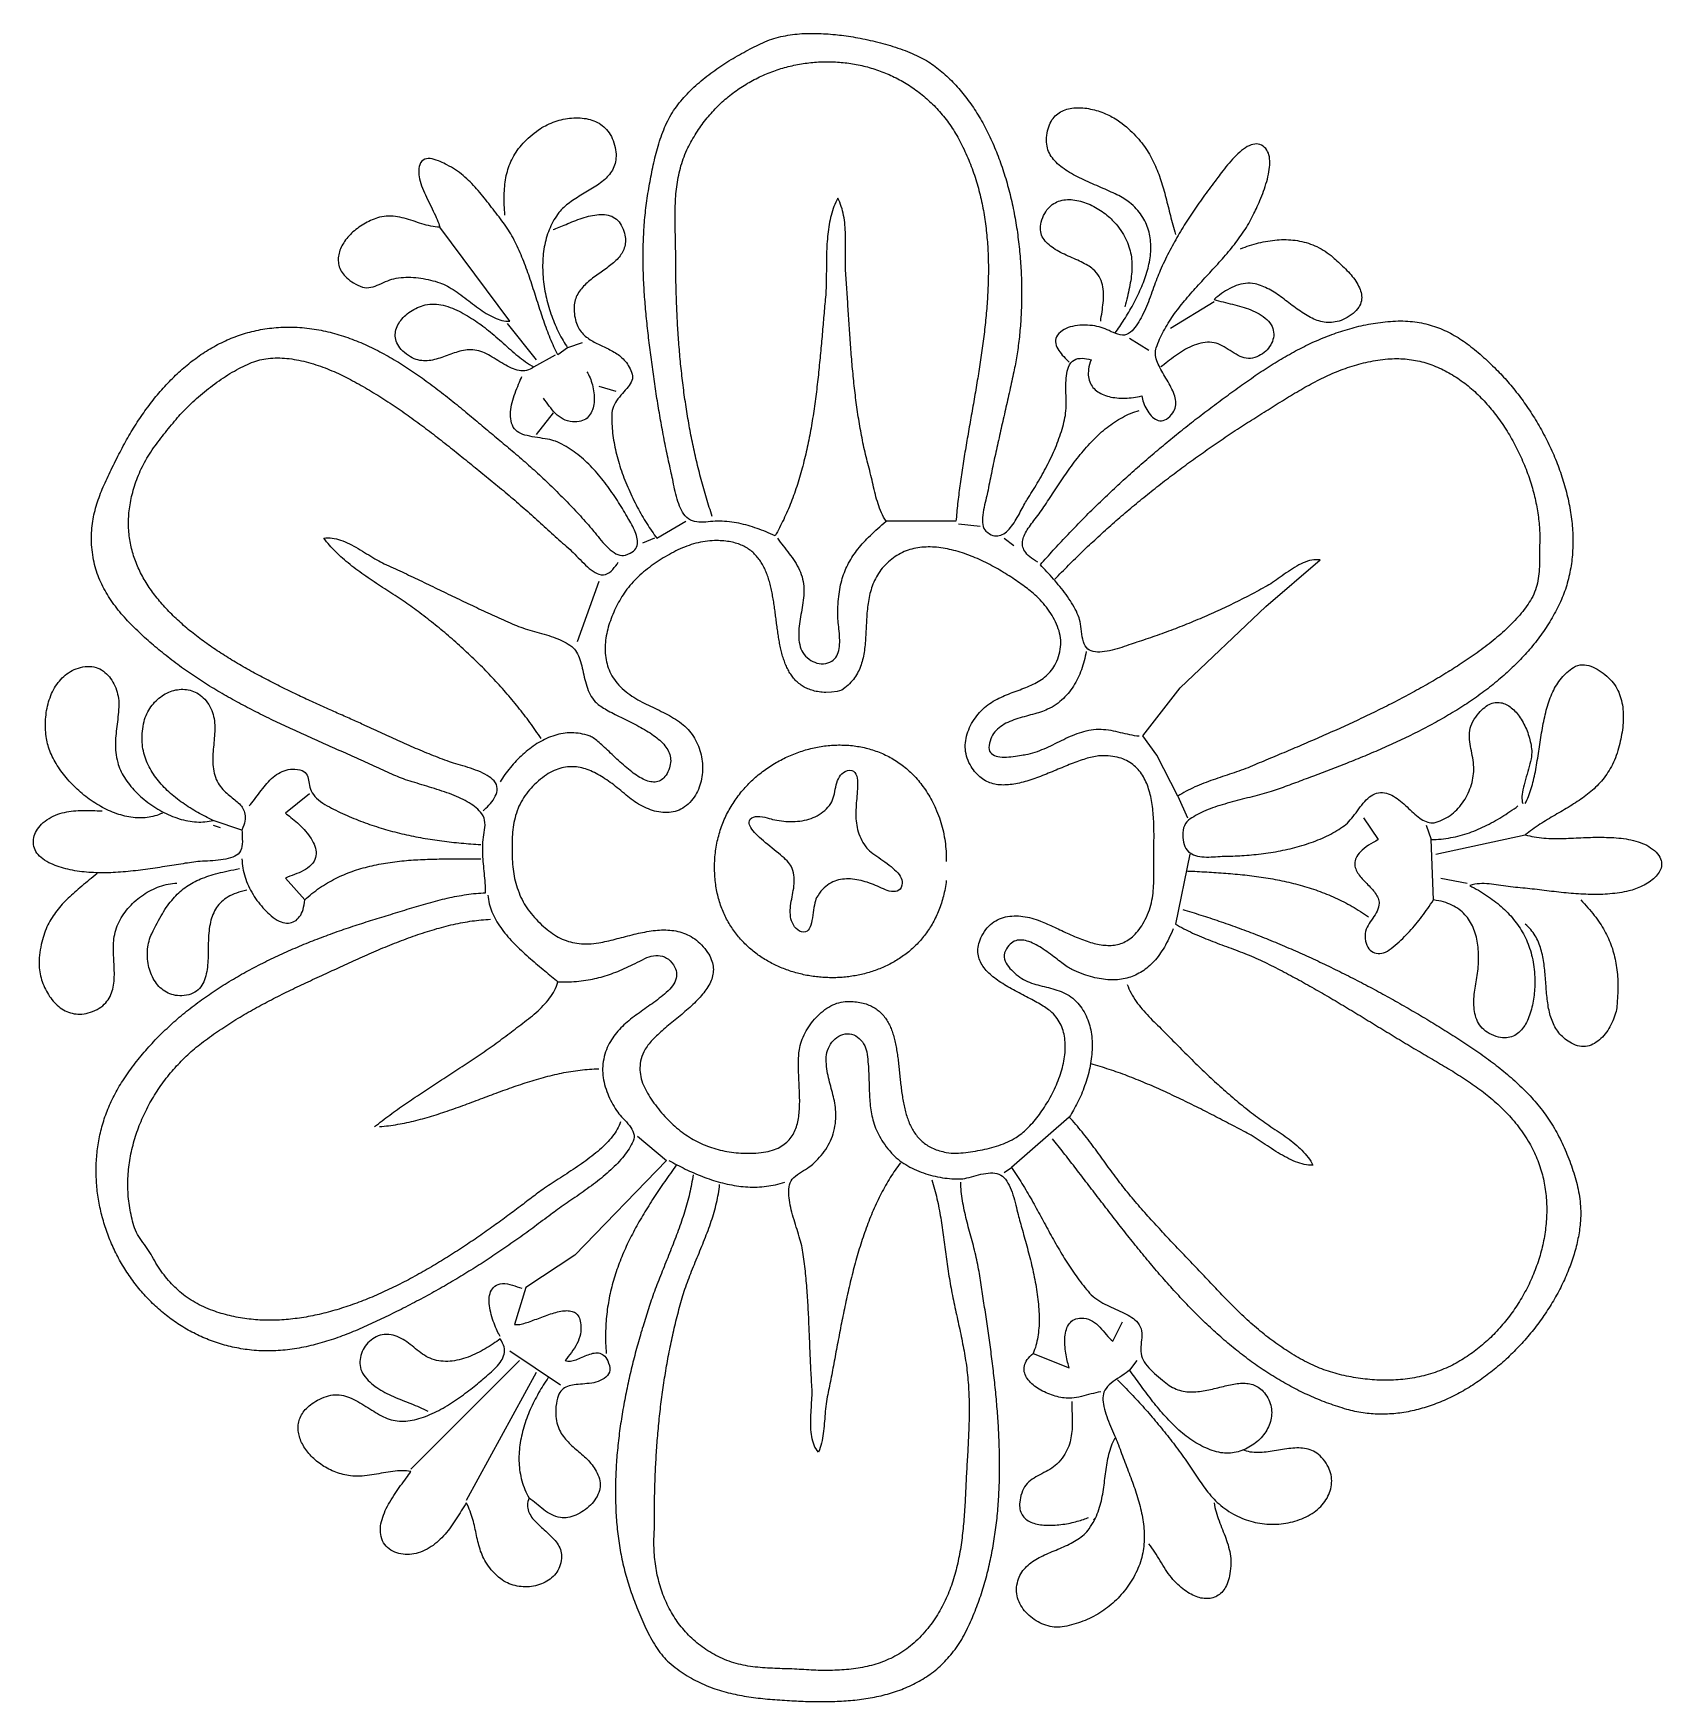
# Model space of a CAD drawing. Header units: millimetres. Extents: x 26 to 701, y 23 to 715.
import ezdxf

# ---------------------------------------------------------------- set-up
doc = ezdxf.new("R2010")
doc.units = ezdxf.units.MM
doc.layers.add('0_0_0', color=3, linetype='Continuous')

msp = doc.modelspace()

# ---------------------------------------------------------------- linework, layer by layer
at = {"layer": '0_0_0'}
for points in [[(334.52, 505.65), (335.1, 504.84), (335.69, 504.03), (336.3, 503.23), (336.91, 502.43), (337.53, 501.63), (338.15, 500.84), (338.77, 500.04), (339.38, 499.24), (339.99, 498.43), (340.58, 497.61), (341.15, 496.79), (341.7, 495.95), (342.23, 495.1), (342.74, 494.24), (343.21, 493.36), (343.64, 492.46), (344.04, 491.55), (344.4, 490.61), (344.71, 489.65), (344.97, 488.66), (345.17, 487.65), (345.32, 486.69), (345.41, 485.73), (345.46, 484.77), (345.47, 483.8), (345.45, 482.83), (345.39, 481.86), (345.31, 480.88), (345.2, 479.9), (345.07, 478.92), (344.93, 477.94), (344.77, 476.96), (344.61, 475.98), (344.44, 475), (344.27, 474.02), (344.1, 473.04), (343.94, 472.06), (343.79, 471.09), (343.65, 470.11), (343.53, 469.14), (343.44, 468.18), (343.37, 467.22), (343.33, 466.26), (343.33, 465.31), (343.36, 464.37), (343.44, 463.43), (343.56, 462.5), (343.73, 461.57), (343.96, 460.65), (344.24, 459.81), (344.61, 459), (345.07, 458.22), (345.61, 457.47), (346.21, 456.78), (346.88, 456.13), (347.6, 455.54), (348.37, 455.01), (349.18, 454.56), (350.03, 454.19), (350.9, 453.9), (351.79, 453.7), (352.7, 453.6), (353.61, 453.6), (354.52, 453.72), (355.45, 453.94), (356.27, 454.26), (357.01, 454.64), (357.65, 455.1), (358.22, 455.63), (358.7, 456.22), (359.11, 456.86), (359.45, 457.55), (359.73, 458.3), (359.95, 459.08), (360.11, 459.9), (360.23, 460.74), (360.3, 461.62), (360.34, 462.51), (360.34, 463.42), (360.31, 464.34), (360.26, 465.26), (360.19, 466.19), (360.1, 467.11), (360.01, 468.02), (359.91, 468.91), (359.81, 469.78), (359.72, 470.63), (359.64, 471.44), (359.58, 472.22), (359.54, 472.96), (359.52, 473.65), (359.53, 474.84), (359.55, 476.01), (359.59, 477.14), (359.65, 478.25), (359.72, 479.34), (359.81, 480.4), (359.92, 481.43), (360.04, 482.44), (360.18, 483.43), (360.34, 484.4), (360.52, 485.34), (360.71, 486.27), (360.92, 487.17), (361.15, 488.06), (361.4, 488.93), (361.67, 489.78), (361.95, 490.62), (362.25, 491.44), (362.57, 492.25), (362.91, 493.05), (363.27, 493.83), (363.65, 494.6), (364.04, 495.36), (364.46, 496.12), (364.89, 496.86), (365.34, 497.59), (365.82, 498.32), (366.31, 499.04), (366.82, 499.75), (367.35, 500.46), (367.9, 501.17), (368.47, 501.87), (369.06, 502.57), (369.68, 503.27), (370.31, 503.97), (370.96, 504.67), (371.63, 505.37), (372.33, 506.08), (373.04, 506.78), (373.78, 507.5), (374.54, 508.21), (375.31, 508.93), (376.11, 509.66), (376.93, 510.39), (377.77, 511.14), (378.64, 511.89), (379.52, 512.65), (379.01, 513.52), (378.52, 514.4), (378.07, 515.3), (377.65, 516.21), (377.26, 517.13), (376.89, 518.06), (376.55, 519.01), (376.23, 519.96), (375.93, 520.92), (375.64, 521.88), (375.37, 522.86), (375.11, 523.83), (374.87, 524.81), (374.63, 525.8), (374.4, 526.79), (374.17, 527.78), (373.94, 528.76), (373.72, 529.75), (373.49, 530.74), (373.26, 531.72), (373.02, 532.7), (372.77, 533.68), (372.51, 534.65), (372.26, 535.61), (372, 536.57), (371.76, 537.53), (371.52, 538.49), (371.28, 539.45), (371.05, 540.42), (370.82, 541.38), (370.61, 542.35), (370.39, 543.32), (370.18, 544.29), (369.98, 545.26), (369.78, 546.24), (369.58, 547.21), (369.39, 548.19), (369.21, 549.16), (369.03, 550.14), (368.85, 551.12), (368.68, 552.1), (368.51, 553.08), (368.35, 554.06), (368.19, 555.04), (368.04, 556.03), (367.89, 557.01), (367.74, 558), (367.6, 558.98), (367.46, 559.97), (367.32, 560.96), (367.19, 561.95), (367.06, 562.94), (366.93, 563.93), (366.81, 564.92), (366.69, 565.91), (366.58, 566.9), (366.46, 567.9), (366.35, 568.89), (366.25, 569.88), (366.14, 570.88), (366.04, 571.87), (365.94, 572.87), (365.84, 573.86), (365.75, 574.86), (365.65, 575.85), (365.56, 576.85), (365.48, 577.85), (365.39, 578.84), (365.31, 579.84), (365.22, 580.84), (365.14, 581.84), (365.06, 582.83), (364.99, 583.83), (364.91, 584.83), (364.83, 585.83), (364.76, 586.83), (364.69, 587.82), (364.62, 588.82), (364.55, 589.82), (364.48, 590.82), (364.41, 591.81), (364.34, 592.81), (364.28, 593.81), (364.21, 594.81), (364.15, 595.8), (364.08, 596.8), (364.02, 597.79), (363.95, 598.79), (363.89, 599.79), (363.82, 600.78), (363.76, 601.78), (363.7, 602.77), (363.63, 603.76), (363.57, 604.76), (363.5, 605.75), (363.44, 606.74), (363.37, 607.73), (363.3, 608.72), (363.24, 609.71), (363.17, 610.7), (363.1, 611.69), (363.03, 612.68), (362.96, 613.66), (362.88, 614.65), (362.82, 615.57), (362.78, 616.5), (362.75, 617.45), (362.73, 618.41), (362.72, 619.38), (362.71, 620.37), (362.72, 621.36), (362.73, 622.35), (362.74, 623.36), (362.75, 624.37), (362.76, 625.39), (362.77, 626.4), (362.78, 627.43), (362.78, 628.45), (362.77, 629.47), (362.76, 630.49), (362.73, 631.51), (362.69, 632.53), (362.64, 633.54), (362.58, 634.55), (362.49, 635.55), (362.39, 636.54), (362.26, 637.52), (362.12, 638.5), (361.95, 639.46), (361.75, 640.41), (361.53, 641.35), (361.28, 642.28), (361, 643.18), (360.68, 644.08), (360.33, 644.95), (359.95, 645.81), (359.52, 646.65), (359.09, 645.81), (358.68, 644.95), (358.3, 644.08), (357.94, 643.2), (357.62, 642.3), (357.31, 641.39), (357.03, 640.46), (356.77, 639.53), (356.53, 638.58), (356.32, 637.62), (356.12, 636.66), (355.94, 635.68), (355.78, 634.7), (355.63, 633.71), (355.51, 632.71), (355.39, 631.7), (355.29, 630.69), (355.2, 629.68), (355.13, 628.66), (355.06, 627.64), (355.01, 626.61), (354.96, 625.58), (354.92, 624.55), (354.89, 623.52), (354.87, 622.49), (354.85, 621.46), (354.83, 620.43), (354.82, 619.4), (354.81, 618.38), (354.8, 617.35), (354.79, 616.33), (354.78, 615.32), (354.77, 614.31), (354.76, 613.31), (354.74, 612.31), (354.72, 611.32), (354.69, 610.34), (354.66, 609.37), (354.61, 608.4), (354.56, 607.45), (354.51, 606.5), (354.44, 605.57), (354.35, 604.65), (354.27, 603.72), (354.18, 602.78), (354.09, 601.84), (354.01, 600.9), (353.92, 599.95), (353.84, 599), (353.75, 598.05), (353.67, 597.09), (353.58, 596.13), (353.5, 595.17), (353.41, 594.21), (353.33, 593.24), (353.24, 592.27), (353.16, 591.29), (353.07, 590.32), (352.99, 589.34), (352.9, 588.36), (352.81, 587.38), (352.73, 586.39), (352.64, 585.41), (352.55, 584.42), (352.46, 583.43), (352.36, 582.43), (352.27, 581.44), (352.18, 580.45), (352.08, 579.45), (351.98, 578.45), (351.88, 577.45), (351.78, 576.45), (351.68, 575.45), (351.57, 574.45), (351.47, 573.44), (351.36, 572.44), (351.25, 571.43), (351.13, 570.43), (351.02, 569.42), (350.9, 568.42), (350.78, 567.41), (350.66, 566.4), (350.53, 565.39), (350.4, 564.39), (350.27, 563.38), (350.13, 562.37), (350, 561.37), (349.86, 560.36), (349.71, 559.35), (349.56, 558.35), (349.41, 557.34), (349.26, 556.34), (349.1, 555.34), (348.94, 554.33), (348.77, 553.33), (348.6, 552.33), (348.43, 551.33), (348.25, 550.34), (348.07, 549.34), (347.88, 548.35), (347.69, 547.35), (347.49, 546.36), (347.29, 545.37), (347.09, 544.38), (346.88, 543.4), (346.67, 542.41), (346.45, 541.43), (346.22, 540.45), (345.99, 539.47), (345.76, 538.5), (345.52, 537.53), (345.27, 536.56), (345.02, 535.59), (344.76, 534.63), (344.5, 533.67), (344.23, 532.71), (343.96, 531.75), (343.68, 530.8), (343.39, 529.85), (343.1, 528.91), (342.8, 527.96), (342.5, 527.03), (342.19, 526.09), (341.87, 525.16), (341.54, 524.23), (341.21, 523.31), (340.88, 522.39), (340.53, 521.48), (340.18, 520.57), (339.82, 519.66), (339.45, 518.76), (339.08, 517.86), (338.7, 516.97), (338.31, 516.08), (337.92, 515.2), (337.51, 514.32), (337.1, 513.44), (336.68, 512.58), (336.26, 511.71), (335.82, 510.86), (335.38, 510), (334.93, 509.16), (334.47, 508.31), (334, 507.48), (333.52, 506.65), (332.58, 507.07), (331.65, 507.48), (330.71, 507.88), (329.78, 508.27), (328.85, 508.64), (327.92, 509.01), (327, 509.36), (326.07, 509.69), (325.14, 510.02), (324.2, 510.32), (323.27, 510.62), (322.33, 510.89), (321.39, 511.15), (320.44, 511.39), (319.48, 511.62), (318.52, 511.82), (317.56, 512.01), (316.58, 512.17), (315.6, 512.32), (314.6, 512.45), (313.6, 512.55), (312.59, 512.63), (311.56, 512.69), (310.52, 512.73), (309.63, 512.72), (308.7, 512.68), (307.76, 512.61), (306.8, 512.52), (305.83, 512.43), (304.86, 512.36), (303.89, 512.3), (302.92, 512.28), (301.98, 512.31), (301.05, 512.4), (300.15, 512.56), (299.28, 512.81), (298.45, 513.16), (297.67, 513.62), (296.93, 514.21), (296.25, 514.93), (295.71, 515.64), (295.22, 516.41), (294.76, 517.23), (294.33, 518.1), (293.94, 519), (293.58, 519.94), (293.24, 520.91), (292.93, 521.9), (292.65, 522.9), (292.38, 523.92), (292.13, 524.95), (291.9, 525.97), (291.68, 526.99), (291.47, 527.99), (291.27, 528.98), (291.08, 529.95), (290.89, 530.88), (290.7, 531.79), (290.51, 532.65), (290.29, 533.65), (290.06, 534.65), (289.84, 535.65), (289.62, 536.65), (289.41, 537.65), (289.19, 538.65), (288.98, 539.64), (288.77, 540.64), (288.57, 541.64), (288.36, 542.63), (288.16, 543.63), (287.96, 544.63), (287.76, 545.62), (287.57, 546.62), (287.38, 547.61), (287.18, 548.61), (287, 549.6), (286.81, 550.6), (286.63, 551.59), (286.44, 552.59), (286.26, 553.59), (286.09, 554.58), (285.91, 555.58), (285.74, 556.58), (285.57, 557.57), (285.4, 558.57), (285.23, 559.57), (285.06, 560.57), (284.9, 561.57), (284.74, 562.57), (284.58, 563.57), (284.42, 564.58), (284.27, 565.58), (284.11, 566.58), (283.96, 567.59), (283.81, 568.6), (283.66, 569.6), (283.51, 570.61), (283.37, 571.62), (283.23, 572.64), (283.08, 573.65), (282.94, 574.66), (282.8, 575.66), (282.67, 576.67), (282.53, 577.68), (282.39, 578.68), (282.26, 579.69), (282.13, 580.69), (281.99, 581.69), (281.86, 582.7), (281.73, 583.7), (281.61, 584.7), (281.48, 585.7), (281.36, 586.7), (281.24, 587.71), (281.12, 588.71), (281, 589.71), (280.88, 590.71), (280.77, 591.7), (280.66, 592.7), (280.55, 593.7), (280.44, 594.7), (280.34, 595.7), (280.24, 596.7), (280.14, 597.69), (280.04, 598.69), (279.95, 599.69), (279.86, 600.68), (279.77, 601.68), (279.69, 602.68), (279.61, 603.67), (279.53, 604.67), (279.46, 605.67), (279.39, 606.66), (279.33, 607.66), (279.26, 608.65), (279.21, 609.65), (279.15, 610.64), (279.1, 611.64), (279.05, 612.64), (279.01, 613.63), (278.97, 614.63), (278.94, 615.62), (278.91, 616.62), (278.89, 617.61), (278.87, 618.61), (278.85, 619.61), (278.84, 620.6), (278.83, 621.6), (278.83, 622.59), (278.84, 623.59), (278.85, 624.59), (278.86, 625.59), (278.88, 626.58), (278.91, 627.58), (278.94, 628.58), (278.97, 629.58), (279.01, 630.58), (279.06, 631.57), (279.12, 632.57), (279.17, 633.57), (279.24, 634.57), (279.31, 635.57), (279.39, 636.57), (279.47, 637.58), (279.56, 638.58), (279.66, 639.58), (279.76, 640.58), (279.87, 641.59), (279.99, 642.59), (280.11, 643.59), (280.24, 644.6), (280.38, 645.6), (280.52, 646.61), (280.68, 647.62), (280.83, 648.62), (281, 649.63), (281.17, 650.64), (281.35, 651.65), (281.53, 652.59), (281.7, 653.54), (281.88, 654.5), (282.06, 655.46), (282.25, 656.43), (282.44, 657.41), (282.64, 658.39), (282.84, 659.37), (283.06, 660.36), (283.27, 661.35), (283.5, 662.34), (283.73, 663.33), (283.97, 664.32), (284.22, 665.31), (284.49, 666.3), (284.76, 667.28), (285.04, 668.26), (285.33, 669.24), (285.64, 670.22), (285.96, 671.18), (286.29, 672.15), (286.64, 673.1), (287, 674.05), (287.37, 674.99), (287.76, 675.92), (288.17, 676.84), (288.59, 677.76), (289.03, 678.66), (289.48, 679.54), (289.96, 680.42), (290.45, 681.28), (290.96, 682.13), (291.49, 682.96), (292.05, 683.78), (292.62, 684.58), (293.21, 685.36), (293.82, 686.13), (294.45, 686.89), (295.09, 687.64), (295.74, 688.38), (296.4, 689.11), (297.08, 689.84), (297.77, 690.55), (298.48, 691.26), (299.19, 691.95), (299.92, 692.64), (300.65, 693.32), (301.4, 693.99), (302.15, 694.65), (302.92, 695.3), (303.7, 695.95), (304.48, 696.59), (305.27, 697.21), (306.07, 697.83), (306.88, 698.44), (307.7, 699.05), (308.52, 699.64), (309.35, 700.23), (310.18, 700.8), (311.02, 701.37), (311.87, 701.93), (312.72, 702.49), (313.57, 703.03), (314.43, 703.57), (315.29, 704.1), (316.16, 704.62), (317.03, 705.13), (317.9, 705.64), (318.77, 706.14), (319.64, 706.63), (320.52, 707.11), (321.4, 707.59), (322.27, 708.05), (323.15, 708.51), (324.03, 708.96), (324.9, 709.41), (325.78, 709.85), (326.65, 710.28), (327.52, 710.7), (328.43, 711.12), (329.34, 711.52), (330.27, 711.89), (331.19, 712.24), (332.13, 712.56), (333.07, 712.86), (334.01, 713.13), (334.96, 713.39), (335.92, 713.62), (336.88, 713.84), (337.84, 714.03), (338.81, 714.2), (339.78, 714.35), (340.76, 714.49), (341.73, 714.61), (342.72, 714.71), (343.7, 714.79), (344.68, 714.86), (345.67, 714.91), (346.66, 714.95), (347.65, 714.97), (348.64, 714.98), (349.63, 714.98), (350.62, 714.97), (351.62, 714.94), (352.61, 714.9), (353.6, 714.85), (354.59, 714.8), (355.57, 714.73), (356.56, 714.65), (357.54, 714.57), (358.52, 714.48), (359.37, 714.39), (360.24, 714.3), (361.13, 714.19), (362.04, 714.07), (362.97, 713.94), (363.92, 713.8), (364.88, 713.65), (365.86, 713.49), (366.85, 713.32), (367.85, 713.14), (368.86, 712.95), (369.88, 712.75), (370.91, 712.54), (371.95, 712.32), (372.99, 712.09), (374.04, 711.85), (375.09, 711.6), (376.14, 711.34), (377.2, 711.07), (378.25, 710.79), (379.3, 710.5), (380.34, 710.2), (381.38, 709.89), (382.42, 709.57), (383.44, 709.25), (384.46, 708.91), (385.47, 708.56), (386.47, 708.2), (387.45, 707.84), (388.42, 707.46), (389.38, 707.08), (390.32, 706.69), (391.24, 706.28), (392.14, 705.87), (393.02, 705.45), (393.88, 705.02), (394.72, 704.58), (395.54, 704.13), (396.32, 703.68), (397.09, 703.21), (397.82, 702.74), (398.52, 702.26), (399.24, 701.74), (399.95, 701.21), (400.65, 700.68), (401.35, 700.13), (402.03, 699.57), (402.71, 699.01), (403.38, 698.43), (404.05, 697.84), (404.7, 697.24), (405.35, 696.64), (405.99, 696.02), (406.63, 695.4), (407.25, 694.76), (407.87, 694.12), (408.48, 693.47), (409.08, 692.8), (409.68, 692.13), (410.27, 691.46), (410.85, 690.77), (411.42, 690.07), (411.98, 689.37), (412.54, 688.66), (413.09, 687.94), (413.64, 687.21), (414.17, 686.47), (414.7, 685.73), (415.23, 684.98), (415.74, 684.22), (416.25, 683.45), (416.75, 682.68), (417.24, 681.9), (417.73, 681.11), (418.21, 680.31), (418.68, 679.51), (419.15, 678.71), (419.6, 677.89), (420.06, 677.07), (420.5, 676.24), (420.94, 675.41), (421.37, 674.57), (421.79, 673.73), (422.21, 672.87), (422.62, 672.02), (423.02, 671.16), (423.42, 670.29), (423.81, 669.41), (424.19, 668.54), (424.56, 667.65), (424.93, 666.76), (425.3, 665.87), (425.65, 664.97), (426, 664.07), (426.34, 663.16), (426.68, 662.25), (427.01, 661.34), (427.33, 660.42), (427.65, 659.49), (427.96, 658.56), (428.26, 657.63), (428.56, 656.7), (428.85, 655.76), (429.14, 654.81), (429.41, 653.87), (429.69, 652.92), (429.95, 651.97), (430.21, 651.01), (430.46, 650.05), (430.71, 649.09), (430.95, 648.13), (431.18, 647.16), (431.41, 646.2), (431.63, 645.23), (431.85, 644.25), (432.06, 643.28), (432.26, 642.3), (432.46, 641.32), (432.65, 640.34), (432.84, 639.36), (433.02, 638.38), (433.19, 637.4), (433.36, 636.41), (433.52, 635.42), (433.68, 634.44), (433.83, 633.45), (433.97, 632.46), (434.11, 631.47), (434.24, 630.48), (434.37, 629.49), (434.49, 628.5), (434.6, 627.51), (434.71, 626.51), (434.82, 625.52), (434.92, 624.53), (435.01, 623.54), (435.1, 622.55), (435.18, 621.56), (435.25, 620.58), (435.32, 619.59), (435.39, 618.6), (435.45, 617.62), (435.5, 616.63), (435.55, 615.65), (435.6, 614.67), (435.63, 613.68), (435.67, 612.71), (435.69, 611.73), (435.71, 610.75), (435.73, 609.78), (435.74, 608.81), (435.75, 607.84), (435.75, 606.87), (435.74, 605.91), (435.74, 604.95), (435.72, 603.99), (435.7, 603.03), (435.68, 602.08), (435.65, 601.13), (435.61, 600.19), (435.57, 599.24), (435.53, 598.3), (435.48, 597.37), (435.42, 596.43), (435.36, 595.5), (435.3, 594.58), (435.23, 593.66), (435.15, 592.74), (435.07, 591.83), (434.99, 590.92), (434.9, 590.02), (434.81, 589.12), (434.71, 588.22), (434.61, 587.33), (434.5, 586.45), (434.38, 585.57), (434.27, 584.69), (434.15, 583.82), (434.02, 582.96), (433.89, 582.1), (433.75, 581.25), (433.61, 580.4), (433.47, 579.56), (433.32, 578.73), (433.17, 577.9), (433.01, 577.08), (432.85, 576.26), (432.68, 575.45), (432.51, 574.65), (432.3, 573.67), (432.08, 572.69), (431.87, 571.72), (431.66, 570.74), (431.44, 569.76), (431.22, 568.78), (431.01, 567.8), (430.79, 566.83), (430.57, 565.85), (430.35, 564.87), (430.13, 563.89), (429.91, 562.91), (429.69, 561.93), (429.47, 560.95), (429.25, 559.97), (429.02, 558.99), (428.8, 558), (428.58, 557.02), (428.36, 556.04), (428.14, 555.06), (427.92, 554.08), (427.69, 553.1), (427.47, 552.12), (427.25, 551.14), (427.03, 550.15), (426.81, 549.17), (426.59, 548.19), (426.37, 547.21), (426.15, 546.23), (425.94, 545.24), (425.72, 544.26), (425.5, 543.28), (425.29, 542.3), (425.07, 541.32), (424.86, 540.34), (424.65, 539.35), (424.43, 538.37), (424.22, 537.39), (424.01, 536.41), (423.81, 535.43), (423.6, 534.45), (423.39, 533.47), (423.19, 532.49), (422.99, 531.51), (422.79, 530.53), (422.59, 529.55), (422.39, 528.57), (422.2, 527.59), (422, 526.61), (421.81, 525.63), (421.62, 524.65), (421.48, 523.98), (421.3, 523.21), (421.1, 522.36), (420.88, 521.45), (420.65, 520.47), (420.42, 519.46), (420.19, 518.41), (419.99, 517.35), (419.81, 516.28), (419.67, 515.22), (419.58, 514.18), (419.54, 513.17), (419.56, 512.21), (419.65, 511.31), (419.83, 510.48), (420.1, 509.74), (420.46, 509.1), (420.94, 508.57), (421.69, 507.96), (422.42, 507.47), (423.14, 507.09), (423.85, 506.82), (424.53, 506.65), (425.21, 506.58), (425.86, 506.6), (426.5, 506.71), (427.13, 506.9), (427.74, 507.17), (428.34, 507.5), (428.92, 507.9), (429.48, 508.36), (430.04, 508.88), (430.57, 509.44), (431.1, 510.04), (431.61, 510.69), (432.11, 511.36), (432.59, 512.06), (433.06, 512.79), (433.52, 513.53), (433.96, 514.28), (434.39, 515.03), (434.81, 515.78), (435.21, 516.53), (435.61, 517.27), (435.99, 517.99), (436.36, 518.69), (436.72, 519.36), (437.06, 519.99), (437.4, 520.59), (437.72, 521.14), (438.03, 521.65), (438.56, 522.47), (439.09, 523.31), (439.62, 524.15), (440.14, 525), (440.67, 525.85), (441.2, 526.71), (441.72, 527.58), (442.24, 528.46), (442.76, 529.34), (443.27, 530.22), (443.78, 531.12), (444.28, 532.02), (444.78, 532.92), (445.27, 533.83), (445.76, 534.74), (446.24, 535.66), (446.71, 536.58), (447.17, 537.51), (447.63, 538.44), (448.07, 539.38), (448.51, 540.31), (448.93, 541.26), (449.35, 542.2), (449.75, 543.15), (450.14, 544.1), (450.52, 545.05), (450.89, 546.01), (451.24, 546.97), (451.58, 547.93), (451.9, 548.89), (452.21, 549.85), (452.51, 550.82), (452.78, 551.78), (453.04, 552.75), (453.28, 553.71), (453.51, 554.68), (453.72, 555.65), (453.88, 556.57), (454, 557.53), (454.09, 558.51), (454.15, 559.51), (454.18, 560.54), (454.19, 561.58), (454.18, 562.64), (454.17, 563.7), (454.15, 564.77), (454.12, 565.84), (454.1, 566.9), (454.09, 567.96), (454.09, 569.01), (454.11, 570.05), (454.15, 571.07), (454.22, 572.06), (454.32, 573.04), (454.46, 573.98), (454.64, 574.89), (454.86, 575.76), (455.14, 576.59), (455.59, 577.56), (456.14, 578.36), (456.78, 579), (457.49, 579.5), (458.26, 579.86), (459.08, 580.1), (459.95, 580.22), (460.85, 580.25), (461.76, 580.2), (462.69, 580.07), (463.61, 579.88), (464.52, 579.65), (464.17, 578.63), (463.89, 577.66), (463.67, 576.72), (463.51, 575.81), (463.41, 574.95), (463.37, 574.12), (463.39, 573.32), (463.46, 572.56), (463.58, 571.83), (463.76, 571.14), (463.98, 570.48), (464.25, 569.85), (464.57, 569.26), (464.93, 568.7), (465.33, 568.17), (465.78, 567.68), (466.26, 567.21), (466.78, 566.78), (467.33, 566.37), (467.92, 566), (468.53, 565.66), (469.18, 565.35), (469.85, 565.06), (470.55, 564.8), (471.28, 564.58), (472.02, 564.38), (472.79, 564.2), (473.58, 564.06), (474.38, 563.94), (475.2, 563.85), (476.03, 563.78), (476.87, 563.74), (477.72, 563.72), (478.58, 563.73), (479.45, 563.77), (480.32, 563.82), (481.19, 563.9), (482.06, 564.01), (482.93, 564.14), (483.8, 564.28), (484.67, 564.46), (485.52, 564.65), (485.65, 564.01), (485.82, 563.33), (486.02, 562.62), (486.27, 561.9), (486.56, 561.16), (486.88, 560.42), (487.24, 559.69), (487.64, 558.97), (488.06, 558.27), (488.51, 557.61), (489, 556.98), (489.51, 556.4), (490.05, 555.88), (490.61, 555.42), (491.19, 555.03), (491.79, 554.72), (492.42, 554.5), (493.06, 554.38), (493.72, 554.37), (494.39, 554.47), (495.08, 554.69), (495.77, 555.04), (496.48, 555.53), (497.19, 556.17), (497.92, 556.97), (498.4, 557.61), (498.8, 558.27), (499.12, 558.94), (499.36, 559.61), (499.52, 560.3), (499.62, 560.99), (499.65, 561.69), (499.62, 562.4), (499.53, 563.11), (499.39, 563.83), (499.2, 564.56), (498.96, 565.28), (498.69, 566.02), (498.38, 566.75), (498.04, 567.49), (497.67, 568.24), (497.28, 568.98), (496.87, 569.72), (496.45, 570.47), (496.02, 571.22), (495.58, 571.96), (495.14, 572.71), (494.7, 573.45), (494.27, 574.19), (493.85, 574.93), (493.44, 575.66), (493.06, 576.39), (492.7, 577.12), (492.37, 577.84), (492.07, 578.55), (491.81, 579.26), (491.58, 579.97), (491.41, 580.66), (491.28, 581.35), (491.21, 582.03), (491.2, 582.7), (491.25, 583.36), (491.36, 584.01), (491.55, 584.65), (491.87, 585.54), (492.22, 586.43), (492.58, 587.3), (492.96, 588.17), (493.35, 589.03), (493.76, 589.88), (494.18, 590.72), (494.62, 591.56), (495.08, 592.39), (495.55, 593.21), (496.03, 594.02), (496.52, 594.83), (497.03, 595.63), (497.55, 596.42), (498.08, 597.21), (498.62, 598), (499.17, 598.77), (499.74, 599.55), (500.31, 600.31), (500.89, 601.08), (501.48, 601.83), (502.08, 602.59), (502.68, 603.34), (503.3, 604.08), (503.92, 604.83), (504.55, 605.57), (505.18, 606.3), (505.82, 607.04), (506.46, 607.77), (507.11, 608.5), (507.76, 609.22), (508.41, 609.95), (509.07, 610.67), (509.73, 611.4), (510.4, 612.12), (511.06, 612.84), (511.73, 613.56), (512.39, 614.28), (513.06, 615), (513.73, 615.72), (514.39, 616.44), (515.06, 617.16), (515.72, 617.88), (516.38, 618.61), (517.04, 619.33), (517.69, 620.06), (518.34, 620.79), (518.99, 621.52), (519.63, 622.25), (520.27, 622.99), (520.9, 623.73), (521.53, 624.47), (522.15, 625.21), (522.76, 625.96), (523.37, 626.71), (523.97, 627.47), (524.56, 628.23), (525.14, 629), (525.71, 629.77), (526.27, 630.55), (526.82, 631.33), (527.36, 632.12), (527.89, 632.91), (528.41, 633.71), (528.92, 634.51), (529.41, 635.33), (529.89, 636.15), (530.36, 636.97), (530.81, 637.81), (531.25, 638.65), (531.5, 639.14), (531.77, 639.69), (532.07, 640.29), (532.39, 640.94), (532.73, 641.65), (533.08, 642.39), (533.44, 643.18), (533.81, 644), (534.19, 644.86), (534.56, 645.75), (534.94, 646.67), (535.32, 647.61), (535.69, 648.57), (536.05, 649.54), (536.4, 650.53), (536.74, 651.53), (537.05, 652.53), (537.35, 653.54), (537.62, 654.55), (537.87, 655.55), (538.09, 656.54), (538.28, 657.53), (538.43, 658.49), (538.54, 659.44), (538.61, 660.37), (538.64, 661.28), (538.63, 662.15), (538.56, 662.99), (538.44, 663.8), (538.26, 664.57), (538.03, 665.3), (537.74, 665.98), (537.38, 666.61), (536.95, 667.18), (536.46, 667.71), (535.89, 668.17), (535.25, 668.57), (534.55, 668.87), (533.84, 669.06), (533.1, 669.13), (532.36, 669.09), (531.61, 668.95), (530.84, 668.73), (530.07, 668.41), (529.3, 668.02), (528.52, 667.55), (527.74, 667.02), (526.96, 666.43), (526.19, 665.78), (525.43, 665.1), (524.67, 664.37), (523.93, 663.62), (523.2, 662.84), (522.48, 662.04), (521.78, 661.23), (521.11, 660.42), (520.45, 659.62), (519.82, 658.82), (519.22, 658.04), (518.64, 657.28), (518.1, 656.56), (517.59, 655.87), (517.11, 655.23), (516.68, 654.64), (516.28, 654.11), (515.93, 653.65), (515.3, 652.83), (514.67, 652), (514.05, 651.18), (513.44, 650.36), (512.83, 649.54), (512.22, 648.72), (511.62, 647.9), (511.02, 647.08), (510.43, 646.25), (509.85, 645.43), (509.26, 644.61), (508.69, 643.78), (508.12, 642.96), (507.55, 642.13), (506.99, 641.3), (506.43, 640.47), (505.88, 639.63), (505.33, 638.8), (504.78, 637.96), (504.25, 637.12), (503.71, 636.28), (503.18, 635.43), (502.66, 634.58), (502.14, 633.73), (501.63, 632.87), (501.12, 632.01), (500.61, 631.15), (500.11, 630.28), (499.62, 629.41), (499.13, 628.53), (498.64, 627.65), (498.16, 626.76), (497.69, 625.87), (497.21, 624.98), (496.75, 624.08), (496.29, 623.17), (495.83, 622.26), (495.38, 621.34), (494.93, 620.41), (494.49, 619.48), (494.05, 618.54), (493.62, 617.6), (493.19, 616.65), (492.85, 615.86), (492.51, 615.04), (492.17, 614.19), (491.83, 613.31), (491.5, 612.41), (491.16, 611.48), (490.81, 610.54), (490.47, 609.58), (490.12, 608.61), (489.77, 607.63), (489.41, 606.64), (489.04, 605.64), (488.66, 604.65), (488.28, 603.66), (487.89, 602.67), (487.48, 601.7), (487.07, 600.73), (486.64, 599.78), (486.2, 598.84), (485.75, 597.92), (485.28, 597.03), (484.8, 596.16), (484.3, 595.33), (483.78, 594.52), (483.24, 593.75), (482.68, 593.01), (482.11, 592.32), (481.51, 591.67), (480.89, 591.07), (480.1, 590.48), (479.27, 590.1), (478.4, 589.91), (477.51, 589.88), (476.61, 589.99), (475.69, 590.21), (474.76, 590.51), (473.84, 590.88), (472.93, 591.29), (472.04, 591.71), (471.17, 592.12), (470.33, 592.49), (469.52, 592.81), (468.74, 593.06), (467.89, 593.29), (466.99, 593.49), (466.04, 593.66), (465.06, 593.79), (464.05, 593.89), (463.02, 593.96), (461.98, 593.98), (460.93, 593.97), (459.89, 593.92), (458.86, 593.82), (457.85, 593.68), (456.87, 593.49), (455.92, 593.25), (455.02, 592.97), (454.17, 592.63), (453.38, 592.24), (452.66, 591.79), (451.82, 591.14), (451.14, 590.47), (450.62, 589.8), (450.23, 589.11), (449.98, 588.42), (449.85, 587.72), (449.83, 587.02), (449.92, 586.32), (450.1, 585.62), (450.37, 584.92), (450.7, 584.23), (451.11, 583.55), (451.57, 582.87), (452.07, 582.21), (452.62, 581.57), (453.18, 580.94), (453.77, 580.33), (454.36, 579.75), (454.95, 579.18), (455.52, 578.65)], [(307.52, 514.65), (307.2, 515.6), (306.89, 516.55), (306.58, 517.5), (306.27, 518.45), (305.97, 519.4), (305.67, 520.36), (305.37, 521.31), (305.08, 522.27), (304.8, 523.22), (304.51, 524.18), (304.23, 525.14), (303.96, 526.1), (303.69, 527.06), (303.42, 528.02), (303.16, 528.98), (302.9, 529.95), (302.64, 530.91), (302.39, 531.88), (302.14, 532.84), (301.9, 533.81), (301.66, 534.78), (301.42, 535.74), (301.18, 536.71), (300.95, 537.68), (300.73, 538.65), (300.51, 539.62), (300.29, 540.6), (300.07, 541.57), (299.86, 542.54), (299.65, 543.52), (299.45, 544.49), (299.24, 545.47), (299.05, 546.44), (298.85, 547.42), (298.66, 548.4), (298.47, 549.38), (298.29, 550.36), (298.11, 551.34), (297.93, 552.32), (297.75, 553.3), (297.58, 554.28), (297.41, 555.26), (297.25, 556.24), (297.09, 557.23), (296.93, 558.21), (296.77, 559.19), (296.62, 560.18), (296.47, 561.16), (296.33, 562.15), (296.18, 563.14), (296.04, 564.12), (295.91, 565.11), (295.77, 566.1), (295.64, 567.08), (295.51, 568.07), (295.39, 569.06), (295.27, 570.05), (295.15, 571.04), (295.03, 572.03), (294.92, 573.02), (294.81, 574.01), (294.7, 575), (294.59, 575.99), (294.49, 576.98), (294.39, 577.97), (294.29, 578.96), (294.2, 579.95), (294.11, 580.95), (294.02, 581.94), (293.93, 582.93), (293.85, 583.92), (293.76, 584.92), (293.69, 585.91), (293.61, 586.9), (293.54, 587.9), (293.46, 588.89), (293.4, 589.88), (293.33, 590.88), (293.26, 591.87), (293.2, 592.86), (293.14, 593.86), (293.09, 594.85), (293.03, 595.84), (292.98, 596.84), (292.93, 597.83), (292.88, 598.83), (292.84, 599.82), (292.79, 600.81), (292.75, 601.81), (292.71, 602.8), (292.67, 603.8), (292.64, 604.79), (292.61, 605.78), (292.58, 606.78), (292.55, 607.77), (292.52, 608.76), (292.5, 609.76), (292.47, 610.75), (292.45, 611.74), (292.43, 612.73), (292.42, 613.73), (292.4, 614.72), (292.39, 615.71), (292.38, 616.7), (292.37, 617.69), (292.36, 618.69), (292.35, 619.68), (292.35, 620.67), (292.35, 621.66), (292.35, 622.65), (292.34, 623.63), (292.33, 624.61), (292.32, 625.6), (292.31, 626.58), (292.29, 627.57), (292.27, 628.56), (292.25, 629.55), (292.22, 630.54), (292.2, 631.53), (292.18, 632.53), (292.16, 633.52), (292.14, 634.52), (292.12, 635.51), (292.11, 636.51), (292.1, 637.5), (292.09, 638.5), (292.09, 639.49), (292.1, 640.49), (292.11, 641.48), (292.13, 642.48), (292.16, 643.47), (292.2, 644.46), (292.24, 645.45), (292.3, 646.44), (292.37, 647.43), (292.45, 648.42), (292.54, 649.4), (292.64, 650.38), (292.76, 651.36), (292.89, 652.34), (293.03, 653.32), (293.2, 654.29), (293.37, 655.26), (293.57, 656.23), (293.78, 657.2), (294.01, 658.16), (294.26, 659.12), (294.53, 660.07), (294.82, 661.02), (295.13, 661.97), (295.46, 662.91), (295.81, 663.85), (296.19, 664.79), (296.59, 665.72), (297.02, 666.65), (297.41, 667.46), (297.81, 668.26), (298.22, 669.06), (298.64, 669.84), (299.06, 670.62), (299.5, 671.39), (299.94, 672.14), (300.39, 672.89), (300.85, 673.64), (301.32, 674.37), (301.8, 675.09), (302.29, 675.8), (302.78, 676.51), (303.28, 677.2), (303.79, 677.89), (304.3, 678.57), (304.83, 679.24), (305.36, 679.9), (305.9, 680.55), (306.44, 681.19), (306.99, 681.82), (307.55, 682.44), (308.12, 683.06), (308.69, 683.66), (309.27, 684.26), (309.86, 684.85), (310.45, 685.42), (311.05, 685.99), (311.66, 686.55), (312.27, 687.1), (312.89, 687.64), (313.51, 688.18), (314.14, 688.7), (314.77, 689.21), (315.41, 689.72), (316.06, 690.22), (316.71, 690.7), (317.37, 691.18), (318.03, 691.65), (318.7, 692.11), (319.37, 692.56), (320.05, 693), (320.73, 693.43), (321.41, 693.85), (322.11, 694.27), (322.8, 694.67), (323.5, 695.06), (324.2, 695.45), (324.91, 695.83), (325.63, 696.19), (326.34, 696.55), (327.06, 696.9), (327.79, 697.24), (328.51, 697.57), (329.24, 697.89), (329.98, 698.2), (330.72, 698.5), (331.46, 698.8), (332.2, 699.08), (332.95, 699.35), (333.7, 699.62), (334.45, 699.87), (335.21, 700.12), (335.96, 700.36), (336.72, 700.59), (337.49, 700.8), (338.25, 701.01), (339.02, 701.21), (339.79, 701.4), (340.56, 701.58), (341.33, 701.75), (342.11, 701.92), (342.89, 702.07), (343.66, 702.21), (344.44, 702.35), (345.22, 702.47), (346.01, 702.58), (346.79, 702.69), (347.57, 702.79), (348.36, 702.87), (349.15, 702.95), (349.93, 703.02), (350.72, 703.07), (351.51, 703.12), (352.3, 703.16), (353.09, 703.19), (353.87, 703.21), (354.66, 703.22), (355.45, 703.22), (356.24, 703.22), (357.03, 703.2), (357.82, 703.17), (358.61, 703.13), (359.39, 703.09), (360.18, 703.03), (360.97, 702.96), (361.75, 702.89), (362.54, 702.8), (363.32, 702.71), (364.1, 702.61), (364.88, 702.49), (365.66, 702.37), (366.44, 702.24), (367.21, 702.09), (367.99, 701.94), (368.76, 701.78), (369.53, 701.61), (370.3, 701.43), (371.07, 701.24), (371.83, 701.04), (372.6, 700.83), (373.36, 700.61), (374.11, 700.38), (374.87, 700.14), (375.62, 699.89), (376.37, 699.63), (377.12, 699.36), (377.86, 699.09), (378.6, 698.8), (379.34, 698.5), (380.07, 698.19), (380.8, 697.88), (381.53, 697.55), (382.25, 697.22), (382.97, 696.87), (383.68, 696.51), (384.39, 696.15), (385.1, 695.77), (385.8, 695.39), (386.5, 694.99), (387.2, 694.59), (387.89, 694.17), (388.57, 693.75), (389.25, 693.32), (389.93, 692.87), (390.6, 692.42), (391.26, 691.95), (391.93, 691.48), (392.58, 691), (393.23, 690.5), (393.88, 690), (394.51, 689.49), (395.15, 688.96), (395.78, 688.43), (396.4, 687.89), (397.01, 687.34), (397.62, 686.77), (398.23, 686.2), (398.82, 685.62), (399.42, 685.03), (400, 684.43), (400.58, 683.81), (401.15, 683.19), (401.71, 682.56), (402.27, 681.92), (402.82, 681.26), (403.37, 680.6), (403.9, 679.93), (404.43, 679.25), (404.95, 678.56), (405.47, 677.86), (405.97, 677.14), (406.47, 676.42), (406.96, 675.69), (407.44, 674.95), (407.92, 674.19), (408.39, 673.43), (408.85, 672.66), (409.3, 671.88), (409.74, 671.09), (410.17, 670.28), (410.59, 669.47), (411.01, 668.65), (411.44, 667.77), (411.86, 666.89), (412.27, 666.01), (412.67, 665.12), (413.06, 664.24), (413.44, 663.35), (413.82, 662.46), (414.18, 661.57), (414.53, 660.68), (414.87, 659.78), (415.21, 658.89), (415.53, 657.99), (415.85, 657.09), (416.15, 656.19), (416.45, 655.29), (416.74, 654.38), (417.02, 653.48), (417.29, 652.57), (417.55, 651.66), (417.8, 650.75), (418.05, 649.84), (418.29, 648.92), (418.52, 648.01), (418.74, 647.09), (418.95, 646.18), (419.15, 645.26), (419.35, 644.34), (419.54, 643.41), (419.72, 642.49), (419.89, 641.57), (420.05, 640.64), (420.21, 639.71), (420.36, 638.78), (420.51, 637.85), (420.64, 636.92), (420.77, 635.99), (420.89, 635.06), (421.01, 634.12), (421.11, 633.19), (421.21, 632.25), (421.31, 631.31), (421.39, 630.37), (421.47, 629.44), (421.55, 628.49), (421.62, 627.55), (421.68, 626.61), (421.73, 625.67), (421.78, 624.72), (421.83, 623.78), (421.86, 622.83), (421.89, 621.88), (421.92, 620.93), (421.94, 619.98), (421.95, 619.04), (421.96, 618.08), (421.96, 617.13), (421.96, 616.18), (421.95, 615.23), (421.94, 614.27), (421.92, 613.32), (421.9, 612.37), (421.87, 611.41), (421.84, 610.45), (421.8, 609.5), (421.76, 608.54), (421.71, 607.58), (421.66, 606.62), (421.6, 605.67), (421.54, 604.71), (421.48, 603.75), (421.41, 602.79), (421.34, 601.83), (421.26, 600.86), (421.18, 599.9), (421.1, 598.94), (421.01, 597.98), (420.92, 597.02), (420.82, 596.05), (420.72, 595.09), (420.62, 594.13), (420.51, 593.16), (420.41, 592.2), (420.29, 591.24), (420.18, 590.27), (420.06, 589.31), (419.94, 588.34), (419.82, 587.38), (419.69, 586.41), (419.56, 585.45), (419.43, 584.49), (419.29, 583.52), (419.16, 582.56), (419.02, 581.59), (418.88, 580.63), (418.74, 579.66), (418.59, 578.7), (418.44, 577.73), (418.29, 576.77), (418.14, 575.8), (417.99, 574.84), (417.84, 573.88), (417.68, 572.91), (417.53, 571.95), (417.37, 570.99), (417.21, 570.02), (417.05, 569.06), (416.89, 568.1), (416.72, 567.14), (416.56, 566.18), (416.4, 565.21), (416.23, 564.25), (416.06, 563.29), (415.9, 562.33), (415.73, 561.37), (415.56, 560.42), (415.4, 559.46), (415.23, 558.5), (415.06, 557.54), (414.89, 556.59), (414.72, 555.63), (414.56, 554.67), (414.39, 553.72), (414.22, 552.76), (414.06, 551.81), (413.89, 550.86), (413.72, 549.91), (413.56, 548.95), (413.39, 548), (413.23, 547.05), (413.07, 546.1), (412.9, 545.16), (412.74, 544.21), (412.58, 543.26), (412.43, 542.32), (412.27, 541.37), (412.11, 540.43), (411.96, 539.48), (411.81, 538.54), (411.66, 537.6), (411.51, 536.66), (411.36, 535.72), (411.21, 534.79), (411.07, 533.85), (410.93, 532.91), (410.79, 531.98), (410.65, 531.04), (410.52, 530.11), (410.39, 529.18), (410.26, 528.25), (410.13, 527.32), (410.01, 526.4), (409.88, 525.47), (409.77, 524.54), (409.65, 523.62), (409.54, 522.7), (409.43, 521.78), (409.32, 520.86), (409.22, 519.94), (409.12, 519.02), (409.02, 518.11), (408.93, 517.19), (408.84, 516.28), (408.76, 515.37), (408.68, 514.46), (408.6, 513.55), (408.52, 512.65), (379.52, 512.65)], [(221.52, 639.65), (221.45, 640.71), (221.38, 641.75), (221.32, 642.78), (221.28, 643.8), (221.24, 644.81), (221.23, 645.8), (221.22, 646.78), (221.23, 647.75), (221.26, 648.71), (221.3, 649.66), (221.36, 650.59), (221.44, 651.52), (221.54, 652.43), (221.65, 653.34), (221.79, 654.23), (221.94, 655.11), (222.12, 655.98), (222.32, 656.84), (222.54, 657.7), (222.79, 658.54), (223.06, 659.37), (223.35, 660.19), (223.67, 661.01), (224.02, 661.82), (224.39, 662.61), (224.79, 663.4), (225.22, 664.18), (225.68, 664.95), (226.16, 665.72), (226.68, 666.47), (227.23, 667.22), (227.81, 667.96), (228.42, 668.69), (229.07, 669.42), (229.75, 670.14), (230.47, 670.85), (231.22, 671.56), (232, 672.26), (232.83, 672.95), (233.69, 673.64), (234.59, 674.32), (235.52, 675), (236.2, 675.45), (236.89, 675.89), (237.61, 676.31), (238.35, 676.71), (239.11, 677.09), (239.89, 677.45), (240.69, 677.79), (241.5, 678.11), (242.32, 678.41), (243.16, 678.68), (244, 678.93), (244.86, 679.15), (245.72, 679.35), (246.59, 679.52), (247.46, 679.66), (248.33, 679.78), (249.2, 679.87), (250.07, 679.93), (250.94, 679.96), (251.81, 679.95), (252.67, 679.92), (253.52, 679.85), (254.36, 679.75), (255.19, 679.62), (256.01, 679.45), (256.81, 679.25), (257.6, 679.01), (258.37, 678.73), (259.12, 678.42), (259.85, 678.07), (260.56, 677.68), (261.24, 677.24), (261.9, 676.77), (262.53, 676.26), (263.13, 675.7), (263.71, 675.1), (264.24, 674.46), (264.75, 673.78), (265.22, 673.04), (265.66, 672.27), (266.05, 671.44), (266.41, 670.57), (266.72, 669.65), (267.01, 668.64), (267.24, 667.66), (267.41, 666.72), (267.53, 665.81), (267.6, 664.93), (267.61, 664.08), (267.58, 663.27), (267.5, 662.48), (267.37, 661.72), (267.2, 660.99), (266.99, 660.29), (266.73, 659.61), (266.44, 658.95), (266.11, 658.31), (265.74, 657.7), (265.34, 657.11), (264.91, 656.53), (264.45, 655.98), (263.96, 655.44), (263.45, 654.92), (262.91, 654.41), (262.34, 653.91), (261.76, 653.43), (261.16, 652.96), (260.53, 652.5), (259.9, 652.05), (259.24, 651.61), (258.58, 651.18), (257.91, 650.75), (257.22, 650.33), (256.53, 649.91), (255.83, 649.49), (255.13, 649.07), (254.43, 648.66), (253.73, 648.24), (253.03, 647.83), (252.33, 647.41), (251.64, 646.99), (250.96, 646.56), (250.28, 646.12), (249.62, 645.68), (248.96, 645.23), (248.32, 644.78), (247.7, 644.31), (247.09, 643.83), (246.51, 643.33), (245.94, 642.83), (245.4, 642.31), (244.88, 641.77), (244.39, 641.22), (243.92, 640.64), (243.37, 639.91), (242.85, 639.16), (242.35, 638.4), (241.88, 637.62), (241.43, 636.83), (241.01, 636.02), (240.61, 635.2), (240.23, 634.37), (239.88, 633.53), (239.55, 632.67), (239.24, 631.81), (238.96, 630.93), (238.7, 630.05), (238.46, 629.15), (238.24, 628.25), (238.04, 627.33), (237.87, 626.41), (237.71, 625.49), (237.58, 624.55), (237.46, 623.61), (237.37, 622.66), (237.29, 621.71), (237.24, 620.76), (237.2, 619.79), (237.18, 618.83), (237.18, 617.86), (237.2, 616.89), (237.24, 615.92), (237.29, 614.95), (237.37, 613.97), (237.46, 613), (237.56, 612.02), (237.68, 611.05), (237.82, 610.08), (237.97, 609.1), (238.14, 608.13), (238.33, 607.17), (238.53, 606.2), (238.74, 605.24), (238.97, 604.29), (239.21, 603.33), (239.47, 602.39), (239.74, 601.45), (240.02, 600.51), (240.32, 599.59), (240.63, 598.67), (240.95, 597.75), (241.28, 596.85), (241.63, 595.95), (241.98, 595.07), (242.35, 594.19), (242.73, 593.33), (243.12, 592.47), (243.52, 591.63), (243.93, 590.8), (244.35, 589.98), (244.77, 589.18), (245.21, 588.38), (245.66, 587.61), (246.11, 586.84), (246.57, 586.1), (247.05, 585.36), (247.52, 584.65), (243.52, 581.65), (243.1, 582.47), (242.68, 583.31), (242.27, 584.15), (241.87, 585), (241.48, 585.87), (241.1, 586.73), (240.72, 587.61), (240.35, 588.5), (239.99, 589.39), (239.64, 590.29), (239.29, 591.19), (238.95, 592.1), (238.61, 593.02), (238.28, 593.94), (237.95, 594.86), (237.63, 595.79), (237.31, 596.73), (236.99, 597.67), (236.67, 598.61), (236.36, 599.56), (236.05, 600.5), (235.75, 601.45), (235.44, 602.41), (235.13, 603.36), (234.83, 604.32), (234.52, 605.27), (234.22, 606.23), (233.91, 607.19), (233.61, 608.14), (233.3, 609.1), (232.99, 610.06), (232.68, 611.01), (232.36, 611.96), (232.04, 612.92), (231.72, 613.86), (231.4, 614.81), (231.07, 615.75), (230.73, 616.69), (230.4, 617.63), (230.05, 618.56), (229.7, 619.49), (229.34, 620.41), (228.98, 621.33), (228.61, 622.24), (228.23, 623.15), (227.85, 624.05), (227.45, 624.94), (227.05, 625.83), (226.64, 626.71), (226.22, 627.58), (225.79, 628.44), (225.35, 629.3), (224.9, 630.15), (224.44, 630.98), (223.96, 631.81), (223.48, 632.63), (222.98, 633.44), (222.47, 634.24), (221.95, 635.02), (221.41, 635.8), (220.86, 636.56), (220.3, 637.31), (219.72, 638.05), (219.09, 638.85), (218.47, 639.64), (217.85, 640.44), (217.23, 641.24), (216.62, 642.03), (216.01, 642.83), (215.41, 643.62), (214.8, 644.41), (214.19, 645.19), (213.58, 645.97), (212.97, 646.75), (212.35, 647.52), (211.72, 648.28), (211.1, 649.04), (210.46, 649.78), (209.81, 650.52), (209.16, 651.25), (208.5, 651.96), (207.82, 652.67), (207.13, 653.36), (206.43, 654.04), (205.71, 654.71), (204.98, 655.36), (204.23, 656), (203.47, 656.62), (202.68, 657.23), (201.88, 657.82), (201.05, 658.39), (200.21, 658.94), (199.34, 659.47), (198.44, 659.98), (197.52, 660.47), (196.93, 660.77), (196.26, 661.11), (195.53, 661.46), (194.75, 661.81), (193.94, 662.14), (193.1, 662.45), (192.25, 662.71), (191.41, 662.91), (190.58, 663.03), (189.77, 663.06), (189.01, 662.99), (188.29, 662.79), (187.65, 662.46), (187.08, 661.98), (186.6, 661.33), (186.22, 660.5), (186, 659.73), (185.86, 658.93), (185.79, 658.11), (185.79, 657.26), (185.86, 656.39), (185.98, 655.5), (186.16, 654.6), (186.4, 653.68), (186.67, 652.75), (186.99, 651.8), (187.34, 650.85), (187.73, 649.89), (188.14, 648.93), (188.57, 647.97), (189.03, 647), (189.49, 646.04), (189.96, 645.08), (190.44, 644.12), (190.91, 643.18), (191.38, 642.24), (191.83, 641.32), (192.27, 640.41), (192.69, 639.52), (193.09, 638.65), (193.45, 637.8), (193.79, 636.97), (194.08, 636.17), (194.33, 635.39), (194.52, 634.65), (193.58, 634.69), (192.65, 634.79), (191.72, 634.92), (190.79, 635.09), (189.87, 635.29), (188.95, 635.52), (188.03, 635.77), (187.11, 636.03), (186.19, 636.32), (185.28, 636.61), (184.36, 636.91), (183.45, 637.2), (182.54, 637.5), (181.62, 637.78), (180.71, 638.06), (179.79, 638.31), (178.88, 638.54), (177.96, 638.75), (177.03, 638.93), (176.11, 639.07), (175.18, 639.17), (174.25, 639.23), (173.31, 639.24), (172.37, 639.2), (171.43, 639.1), (170.48, 638.93), (169.52, 638.71), (168.77, 638.49), (168.02, 638.24), (167.28, 637.97), (166.54, 637.68), (165.81, 637.36), (165.09, 637.03), (164.38, 636.67), (163.68, 636.29), (162.99, 635.89), (162.31, 635.48), (161.64, 635.04), (160.99, 634.59), (160.36, 634.13), (159.74, 633.64), (159.13, 633.15), (158.55, 632.63), (157.99, 632.11), (157.45, 631.57), (156.93, 631.02), (156.43, 630.46), (155.96, 629.89), (155.51, 629.31), (155.08, 628.73), (154.69, 628.13), (154.32, 627.53), (153.98, 626.92), (153.67, 626.31), (153.39, 625.69), (153.15, 625.07), (152.94, 624.44), (152.76, 623.81), (152.62, 623.19), (152.51, 622.56), (152.44, 621.93), (152.41, 621.3), (152.42, 620.67), (152.48, 620.05), (152.57, 619.43), (152.7, 618.81), (152.88, 618.2), (153.1, 617.59), (153.37, 616.99), (153.69, 616.4), (154.05, 615.81), (154.47, 615.23), (154.93, 614.67), (155.44, 614.11), (156.01, 613.57), (156.63, 613.03), (157.3, 612.51), (158.03, 612), (158.82, 611.51), (159.66, 611.03), (160.56, 610.57), (161.52, 610.12), (162.43, 609.79), (163.32, 609.6), (164.21, 609.53), (165.1, 609.57), (165.98, 609.7), (166.85, 609.92), (167.73, 610.19), (168.6, 610.52), (169.47, 610.88), (170.33, 611.27), (171.2, 611.66), (172.06, 612.05), (172.93, 612.42), (173.79, 612.75), (174.66, 613.04), (175.52, 613.26), (176.5, 613.45), (177.48, 613.6), (178.48, 613.71), (179.49, 613.79), (180.51, 613.84), (181.53, 613.85), (182.56, 613.83), (183.59, 613.79), (184.62, 613.71), (185.64, 613.6), (186.67, 613.47), (187.69, 613.31), (188.7, 613.13), (189.7, 612.92), (190.7, 612.69), (191.68, 612.44), (192.64, 612.17), (193.59, 611.88), (194.52, 611.57), (195.31, 611.27), (196.1, 610.94), (196.89, 610.56), (197.69, 610.15), (198.48, 609.7), (199.28, 609.23), (200.08, 608.73), (200.88, 608.2), (201.68, 607.65), (202.48, 607.09), (203.28, 606.5), (204.09, 605.91), (204.89, 605.31), (205.7, 604.7), (206.51, 604.08), (207.31, 603.47), (208.12, 602.86), (208.93, 602.25), (209.74, 601.65), (210.55, 601.07), (211.36, 600.49), (212.17, 599.94), (212.98, 599.4), (213.8, 598.89), (214.61, 598.41), (215.42, 597.95), (216.23, 597.53), (217.04, 597.14), (217.85, 596.79), (218.67, 596.48), (219.48, 596.21), (220.29, 595.99), (221.1, 595.83), (221.91, 595.71), (222.72, 595.65), (223.52, 595.65), (194.52, 634.65)], [(474.52, 590.65), (474.99, 591.32), (475.46, 592.01), (475.93, 592.71), (476.4, 593.41), (476.87, 594.13), (477.34, 594.85), (477.82, 595.59), (478.29, 596.33), (478.76, 597.08), (479.23, 597.84), (479.69, 598.61), (480.15, 599.39), (480.61, 600.17), (481.06, 600.96), (481.51, 601.75), (481.95, 602.55), (482.38, 603.36), (482.81, 604.17), (483.23, 604.99), (483.64, 605.81), (484.04, 606.64), (484.43, 607.47), (484.81, 608.3), (485.18, 609.14), (485.54, 609.98), (485.89, 610.82), (486.22, 611.66), (486.54, 612.51), (486.85, 613.36), (487.14, 614.21), (487.41, 615.06), (487.67, 615.91), (487.92, 616.77), (488.14, 617.62), (488.35, 618.47), (488.54, 619.32), (488.71, 620.17), (488.86, 621.02), (489, 621.87), (489.11, 622.72), (489.2, 623.56), (489.26, 624.4), (489.31, 625.24), (489.33, 626.07), (489.32, 626.9), (489.3, 627.73), (489.24, 628.55), (489.16, 629.37), (489.06, 630.18), (488.92, 630.99), (488.76, 631.79), (488.58, 632.59), (488.36, 633.38), (488.11, 634.16), (487.83, 634.94), (487.52, 635.71), (487.19, 636.47), (486.81, 637.22), (486.41, 637.97), (485.97, 638.7), (485.5, 639.43), (484.99, 640.15), (484.45, 640.86), (483.87, 641.56), (483.26, 642.24), (482.61, 642.92), (481.92, 643.59), (481.2, 644.24), (480.43, 644.89), (479.89, 645.31), (479.32, 645.72), (478.72, 646.12), (478.08, 646.52), (477.41, 646.92), (476.72, 647.3), (476, 647.69), (475.25, 648.07), (474.48, 648.45), (473.7, 648.83), (472.89, 649.2), (472.07, 649.58), (471.23, 649.95), (470.38, 650.33), (469.51, 650.7), (468.64, 651.08), (467.76, 651.46), (466.87, 651.84), (465.98, 652.22), (465.09, 652.61), (464.19, 653.01), (463.3, 653.4), (462.41, 653.81), (461.52, 654.22), (460.64, 654.63), (459.77, 655.06), (458.91, 655.49), (458.07, 655.93), (457.23, 656.38), (456.41, 656.84), (455.61, 657.31), (454.83, 657.79), (454.07, 658.28), (453.34, 658.79), (452.62, 659.31), (451.94, 659.84), (451.28, 660.38), (450.65, 660.94), (450.06, 661.52), (449.5, 662.11), (448.97, 662.72), (448.48, 663.34), (448.03, 663.98), (447.63, 664.64), (447.26, 665.32), (446.94, 666.02), (446.67, 666.74), (446.45, 667.48), (446.27, 668.24), (446.15, 669.02), (446.08, 669.82), (446.07, 670.65), (446.11, 671.7), (446.2, 672.71), (446.33, 673.67), (446.5, 674.58), (446.71, 675.44), (446.96, 676.26), (447.25, 677.03), (447.58, 677.75), (447.94, 678.43), (448.33, 679.07), (448.76, 679.67), (449.22, 680.23), (449.71, 680.74), (450.22, 681.22), (450.76, 681.65), (451.33, 682.05), (451.92, 682.41), (452.54, 682.74), (453.17, 683.03), (453.83, 683.28), (454.5, 683.5), (455.19, 683.69), (455.9, 683.84), (456.62, 683.96), (457.35, 684.05), (458.1, 684.12), (458.86, 684.15), (459.62, 684.15), (460.39, 684.13), (461.17, 684.08), (461.96, 684), (462.74, 683.9), (463.53, 683.77), (464.32, 683.62), (465.11, 683.45), (465.9, 683.26), (466.68, 683.04), (467.46, 682.81), (468.23, 682.55), (469, 682.28), (469.75, 681.99), (470.5, 681.68), (471.23, 681.35), (471.96, 681.01), (472.66, 680.66), (473.35, 680.29), (474.03, 679.91), (474.68, 679.52), (475.32, 679.11), (475.93, 678.69), (476.52, 678.27), (477.44, 677.58), (478.32, 676.88), (479.17, 676.17), (479.99, 675.46), (480.78, 674.75), (481.54, 674.02), (482.27, 673.29), (482.98, 672.55), (483.66, 671.81), (484.31, 671.06), (484.94, 670.31), (485.54, 669.55), (486.13, 668.78), (486.69, 668.01), (487.22, 667.23), (487.74, 666.45), (488.23, 665.66), (488.71, 664.86), (489.17, 664.06), (489.61, 663.25), (490.03, 662.44), (490.43, 661.62), (490.82, 660.79), (491.2, 659.96), (491.56, 659.13), (491.9, 658.29), (492.24, 657.44), (492.56, 656.59), (492.87, 655.73), (493.17, 654.86), (493.46, 654), (493.75, 653.12), (494.02, 652.24), (494.29, 651.36), (494.55, 650.47), (494.8, 649.58), (495.05, 648.68), (495.29, 647.77), (495.53, 646.86), (495.77, 645.95), (496.01, 645.03), (496.24, 644.1), (496.48, 643.17), (496.71, 642.24), (496.95, 641.3), (497.18, 640.35), (497.42, 639.4), (497.67, 638.45), (497.91, 637.49), (498.17, 636.53), (498.42, 635.56), (498.69, 634.59), (498.96, 633.61), (499.24, 632.63), (499.52, 631.65)], [(468.52, 595.65), (468.65, 596.59), (468.79, 597.55), (468.93, 598.5), (469.07, 599.46), (469.21, 600.42), (469.34, 601.39), (469.46, 602.35), (469.57, 603.3), (469.65, 604.26), (469.7, 605.21), (469.73, 606.15), (469.72, 607.08), (469.68, 608.01), (469.59, 608.93), (469.45, 609.83), (469.26, 610.72), (469.01, 611.6), (468.7, 612.46), (468.33, 613.31), (467.88, 614.13), (467.36, 614.94), (466.76, 615.73), (466.08, 616.49), (465.31, 617.23), (464.84, 617.63), (464.32, 618.01), (463.76, 618.39), (463.16, 618.76), (462.53, 619.13), (461.87, 619.48), (461.19, 619.84), (460.47, 620.19), (459.74, 620.53), (458.99, 620.88), (458.22, 621.23), (457.44, 621.58), (456.65, 621.93), (455.86, 622.28), (455.07, 622.64), (454.27, 623.01), (453.48, 623.38), (452.7, 623.77), (451.93, 624.16), (451.17, 624.56), (450.43, 624.98), (449.71, 625.4), (449.02, 625.85), (448.35, 626.31), (447.71, 626.78), (447.1, 627.27), (446.53, 627.79), (446, 628.32), (445.51, 628.88), (445.07, 629.45), (444.67, 630.05), (444.33, 630.68), (444.05, 631.33), (443.82, 632.01), (443.66, 632.72), (443.56, 633.46), (443.52, 634.23), (443.56, 635.04), (443.68, 635.87), (443.87, 636.74), (444.14, 637.65), (444.49, 638.59), (444.88, 639.48), (445.3, 640.29), (445.76, 641.05), (446.25, 641.75), (446.76, 642.39), (447.31, 642.97), (447.88, 643.5), (448.47, 643.98), (449.09, 644.4), (449.74, 644.77), (450.4, 645.09), (451.08, 645.36), (451.78, 645.58), (452.5, 645.76), (453.23, 645.9), (453.97, 645.99), (454.72, 646.04), (455.49, 646.06), (456.26, 646.03), (457.04, 645.96), (457.83, 645.87), (458.61, 645.73), (459.4, 645.57), (460.2, 645.37), (460.99, 645.14), (461.78, 644.88), (462.56, 644.6), (463.34, 644.29), (464.11, 643.96), (464.88, 643.6), (465.63, 643.23), (466.37, 642.83), (467.1, 642.41), (467.82, 641.98), (468.51, 641.53), (469.2, 641.07), (469.86, 640.6), (470.5, 640.11), (471.12, 639.61), (471.71, 639.11), (472.28, 638.6), (472.82, 638.08), (473.34, 637.55), (474.13, 636.7), (474.88, 635.85), (475.58, 635), (476.23, 634.15), (476.84, 633.3), (477.41, 632.45), (477.93, 631.61), (478.42, 630.76), (478.86, 629.92), (479.26, 629.07), (479.63, 628.23), (479.96, 627.38), (480.26, 626.53), (480.51, 625.68), (480.74, 624.82), (480.93, 623.97), (481.1, 623.11), (481.23, 622.25), (481.33, 621.38), (481.4, 620.51), (481.45, 619.63), (481.47, 618.75), (481.46, 617.87), (481.43, 616.98), (481.38, 616.08), (481.31, 615.18), (481.21, 614.27), (481.09, 613.35), (480.96, 612.42), (480.81, 611.49), (480.64, 610.55), (480.45, 609.6), (480.25, 608.64), (480.04, 607.67), (479.81, 606.7), (479.57, 605.71), (479.32, 604.71), (479.07, 603.7), (478.8, 602.68), (478.52, 601.65)], [(241.52, 633.65), (242.08, 633.84), (242.67, 634.06), (243.3, 634.3), (243.96, 634.57), (244.65, 634.85), (245.36, 635.15), (246.1, 635.46), (246.87, 635.78), (247.65, 636.11), (248.46, 636.44), (249.28, 636.77), (250.11, 637.1), (250.96, 637.43), (251.81, 637.75), (252.68, 638.05), (253.55, 638.35), (254.42, 638.62), (255.29, 638.88), (256.17, 639.12), (257.04, 639.32), (257.91, 639.51), (258.77, 639.66), (259.62, 639.77), (260.45, 639.85), (261.28, 639.89), (262.09, 639.88), (262.88, 639.83), (263.65, 639.73), (264.4, 639.58), (265.12, 639.38), (265.82, 639.12), (266.48, 638.79), (267.12, 638.41), (267.73, 637.95), (268.3, 637.43), (268.83, 636.84), (269.32, 636.17), (269.77, 635.42), (270.18, 634.59), (270.52, 633.75), (270.82, 632.93), (271.06, 632.14), (271.24, 631.37), (271.38, 630.63), (271.46, 629.91), (271.5, 629.21), (271.5, 628.53), (271.44, 627.87), (271.35, 627.23), (271.22, 626.62), (271.04, 626.01), (270.83, 625.43), (270.59, 624.86), (270.31, 624.31), (269.99, 623.77), (269.65, 623.24), (269.28, 622.73), (268.88, 622.23), (268.46, 621.74), (268.01, 621.26), (267.54, 620.78), (267.05, 620.32), (266.54, 619.87), (266.02, 619.42), (265.48, 618.98), (264.93, 618.54), (264.36, 618.11), (263.79, 617.68), (263.2, 617.26), (262.61, 616.84), (262.02, 616.41), (261.42, 615.99), (260.82, 615.57), (260.22, 615.14), (259.62, 614.72), (259.03, 614.29), (258.44, 613.86), (257.86, 613.42), (257.28, 612.97), (256.72, 612.52), (256.17, 612.07), (255.63, 611.6), (255.11, 611.13), (254.61, 610.64), (254.12, 610.15), (253.66, 609.64), (253.22, 609.12), (252.8, 608.59), (252.4, 608.05), (252.04, 607.49), (251.7, 606.91), (251.4, 606.32), (251.13, 605.71), (250.89, 605.08), (250.68, 604.44), (250.52, 603.77), (250.39, 603.09), (250.31, 602.38), (250.27, 601.65), (250.26, 600.64), (250.29, 599.67), (250.35, 598.75), (250.45, 597.88), (250.59, 597.05), (250.75, 596.26), (250.95, 595.51), (251.18, 594.8), (251.44, 594.13), (251.72, 593.49), (252.04, 592.88), (252.38, 592.31), (252.74, 591.77), (253.12, 591.25), (253.53, 590.76), (253.96, 590.3), (254.41, 589.86), (254.87, 589.45), (255.36, 589.05), (255.85, 588.67), (256.37, 588.31), (256.9, 587.96), (257.44, 587.63), (257.99, 587.31), (258.55, 587), (259.12, 586.7), (259.69, 586.41), (260.28, 586.12), (260.87, 585.84), (261.46, 585.56), (262.05, 585.28), (262.65, 584.99), (263.25, 584.71), (263.84, 584.42), (264.44, 584.13), (265.03, 583.82), (265.62, 583.51), (266.2, 583.19), (266.77, 582.85), (267.34, 582.51), (267.89, 582.14), (268.44, 581.76), (268.97, 581.36), (269.5, 580.94), (270, 580.49), (270.5, 580.02), (270.97, 579.53), (271.43, 579.01), (271.87, 578.46), (272.29, 577.88), (272.69, 577.27), (273.06, 576.62), (273.41, 575.94), (273.74, 575.22), (274.04, 574.46), (274.32, 573.67), (274.46, 573), (274.48, 572.34), (274.39, 571.68), (274.18, 571.02), (273.89, 570.36), (273.52, 569.7), (273.07, 569.04), (272.57, 568.37), (272.02, 567.7), (271.44, 567.02), (270.84, 566.33), (270.22, 565.63), (269.6, 564.91), (268.99, 564.18), (268.4, 563.44), (267.85, 562.68), (267.35, 561.9), (266.9, 561.09), (266.52, 560.27), (266.22, 559.42), (266.01, 558.55), (265.9, 557.65), (265.86, 556.74), (265.84, 555.83), (265.83, 554.9), (265.85, 553.97), (265.88, 553.04), (265.93, 552.1), (266, 551.15), (266.09, 550.2), (266.19, 549.24), (266.31, 548.28), (266.44, 547.32), (266.59, 546.35), (266.76, 545.38), (266.94, 544.41), (267.14, 543.43), (267.35, 542.46), (267.57, 541.48), (267.81, 540.5), (268.06, 539.52), (268.33, 538.53), (268.61, 537.55), (268.9, 536.57), (269.2, 535.59), (269.52, 534.62), (269.85, 533.64), (270.18, 532.66), (270.53, 531.69), (270.89, 530.72), (271.26, 529.76), (271.64, 528.79), (272.03, 527.84), (272.43, 526.88), (272.84, 525.93), (273.26, 524.99), (273.69, 524.05), (274.12, 523.12), (274.56, 522.2), (275.01, 521.28), (275.47, 520.37), (275.93, 519.46), (276.4, 518.57), (276.87, 517.68), (277.35, 516.8), (277.84, 515.93), (278.33, 515.07), (278.83, 514.22), (279.33, 513.38), (279.84, 512.55), (280.35, 511.74), (280.86, 510.93), (281.38, 510.14), (281.9, 509.36), (282.42, 508.59), (282.94, 507.83), (283.47, 507.09), (284, 506.36), (284.52, 505.65), (296.52, 512.65)], [(526.52, 625.65), (527.45, 626.01), (528.37, 626.35), (529.3, 626.68), (530.24, 626.99), (531.18, 627.29), (532.12, 627.57), (533.06, 627.83), (534.01, 628.07), (534.96, 628.3), (535.91, 628.51), (536.86, 628.7), (537.81, 628.87), (538.76, 629.02), (539.72, 629.15), (540.67, 629.26), (541.62, 629.34), (542.57, 629.41), (543.52, 629.45), (544.46, 629.46), (545.41, 629.46), (546.35, 629.42), (547.29, 629.37), (548.22, 629.29), (549.15, 629.18), (550.08, 629.04), (551, 628.88), (551.92, 628.69), (552.83, 628.47), (553.74, 628.23), (554.64, 627.95), (555.53, 627.64), (556.42, 627.31), (557.29, 626.94), (558.17, 626.54), (559.03, 626.11), (559.88, 625.64), (560.73, 625.15), (561.56, 624.62), (562.39, 624.05), (563.21, 623.45), (564.01, 622.82), (564.81, 622.15), (565.35, 621.68), (565.9, 621.19), (566.47, 620.68), (567.05, 620.16), (567.64, 619.62), (568.24, 619.07), (568.83, 618.5), (569.43, 617.92), (570.02, 617.33), (570.61, 616.72), (571.19, 616.11), (571.75, 615.48), (572.3, 614.85), (572.83, 614.2), (573.34, 613.55), (573.83, 612.89), (574.29, 612.23), (574.72, 611.56), (575.11, 610.88), (575.47, 610.21), (575.79, 609.52), (576.07, 608.84), (576.3, 608.16), (576.49, 607.47), (576.62, 606.78), (576.7, 606.1), (576.72, 605.42), (576.69, 604.74), (576.59, 604.06), (576.42, 603.39), (576.19, 602.72), (575.88, 602.06), (575.5, 601.4), (575.04, 600.76), (574.5, 600.12), (573.88, 599.49), (573.17, 598.87), (572.37, 598.26), (571.48, 597.66), (570.64, 597.15), (569.81, 596.71), (568.98, 596.32), (568.17, 595.99), (567.36, 595.71), (566.57, 595.48), (565.78, 595.31), (565, 595.19), (564.23, 595.11), (563.46, 595.08), (562.7, 595.09), (561.95, 595.14), (561.21, 595.24), (560.47, 595.37), (559.74, 595.54), (559.01, 595.74), (558.29, 595.98), (557.58, 596.24), (556.87, 596.54), (556.16, 596.86), (555.46, 597.21), (554.76, 597.58), (554.06, 597.97), (553.37, 598.39), (552.68, 598.82), (551.99, 599.27), (551.31, 599.73), (550.63, 600.21), (549.94, 600.69), (549.26, 601.19), (548.59, 601.69), (547.91, 602.2), (547.23, 602.71), (546.55, 603.23), (545.87, 603.74), (545.19, 604.25), (544.52, 604.76), (543.83, 605.26), (543.15, 605.76), (542.47, 606.25), (541.78, 606.72), (541.09, 607.19), (540.4, 607.64), (539.71, 608.07), (539.01, 608.48), (538.31, 608.88), (537.6, 609.25), (536.89, 609.6), (536.18, 609.93), (535.46, 610.22), (534.73, 610.49), (534, 610.73), (533.27, 610.93), (532.52, 611.1), (531.52, 611.27), (530.52, 611.35), (529.53, 611.36), (528.55, 611.29), (527.58, 611.16), (526.62, 610.96), (525.67, 610.71), (524.74, 610.4), (523.82, 610.04), (522.91, 609.63), (522.02, 609.18), (521.15, 608.7), (520.29, 608.18), (519.45, 607.64), (518.62, 607.07), (517.82, 606.48), (517.03, 605.88), (516.27, 605.27), (515.52, 604.65), (516.43, 604.37), (517.36, 604.11), (518.3, 603.85), (519.25, 603.61), (520.2, 603.37), (521.17, 603.14), (522.14, 602.9), (523.11, 602.66), (524.08, 602.42), (525.06, 602.17), (526.02, 601.91), (526.99, 601.63), (527.94, 601.34), (528.89, 601.03), (529.83, 600.7), (530.75, 600.35), (531.66, 599.97), (532.55, 599.56), (533.42, 599.11), (534.27, 598.63), (535.09, 598.11), (535.89, 597.56), (536.67, 596.96), (537.41, 596.31), (538.1, 595.62), (538.68, 594.9), (539.17, 594.16), (539.57, 593.41), (539.87, 592.64), (540.09, 591.87), (540.22, 591.09), (540.27, 590.3), (540.24, 589.52), (540.13, 588.75), (539.95, 587.98), (539.71, 587.23), (539.39, 586.49), (539.01, 585.78), (538.57, 585.09), (538.08, 584.42), (537.53, 583.79), (536.93, 583.2), (536.27, 582.65), (535.58, 582.13), (534.84, 581.67), (534.06, 581.26), (533.25, 580.9), (532.4, 580.6), (531.52, 580.36), (530.64, 580.22), (529.76, 580.19), (528.9, 580.28), (528.04, 580.46), (527.2, 580.72), (526.36, 581.06), (525.52, 581.45), (524.69, 581.9), (523.86, 582.38), (523.04, 582.89), (522.21, 583.42), (521.39, 583.94), (520.56, 584.46), (519.73, 584.95), (518.9, 585.42), (518.07, 585.83), (517.23, 586.19), (516.38, 586.49), (515.52, 586.7), (514.61, 586.84), (513.69, 586.92), (512.76, 586.92), (511.84, 586.85), (510.92, 586.73), (510, 586.55), (509.09, 586.31), (508.18, 586.02), (507.27, 585.69), (506.37, 585.32), (505.47, 584.9), (504.58, 584.46), (503.7, 583.98), (502.84, 583.47), (501.98, 582.94), (501.13, 582.39), (500.3, 581.82), (499.48, 581.25), (498.67, 580.66), (497.88, 580.07), (497.11, 579.48), (496.35, 578.89), (495.61, 578.31), (494.9, 577.74), (494.2, 577.19), (493.52, 576.65)], [(233.52, 576.65), (232.78, 576.13), (232.02, 575.72), (231.26, 575.41), (230.5, 575.19), (229.73, 575.06), (228.96, 575.02), (228.18, 575.05), (227.4, 575.15), (226.61, 575.32), (225.82, 575.55), (225.03, 575.83), (224.24, 576.16), (223.44, 576.53), (222.65, 576.94), (221.85, 577.37), (221.05, 577.83), (220.25, 578.31), (219.45, 578.8), (218.65, 579.3), (217.85, 579.8), (217.05, 580.29), (216.26, 580.77), (215.46, 581.24), (214.67, 581.68), (213.88, 582.09), (213.09, 582.47), (212.31, 582.81), (211.52, 583.1), (210.7, 583.35), (209.89, 583.54), (209.08, 583.67), (208.28, 583.75), (207.49, 583.78), (206.7, 583.77), (205.92, 583.72), (205.14, 583.63), (204.37, 583.5), (203.6, 583.34), (202.83, 583.16), (202.07, 582.95), (201.31, 582.72), (200.56, 582.47), (199.8, 582.22), (199.05, 581.95), (198.3, 581.67), (197.55, 581.4), (196.81, 581.12), (196.06, 580.85), (195.32, 580.59), (194.57, 580.34), (193.82, 580.1), (193.08, 579.89), (192.33, 579.7), (191.58, 579.53), (190.83, 579.39), (190.07, 579.29), (189.32, 579.22), (188.56, 579.2), (187.8, 579.21), (187.03, 579.28), (186.26, 579.4), (185.49, 579.57), (184.71, 579.8), (183.93, 580.09), (183.14, 580.45), (182.34, 580.88), (181.54, 581.38), (180.67, 581.99), (179.88, 582.62), (179.17, 583.27), (178.54, 583.92), (177.99, 584.59), (177.51, 585.26), (177.11, 585.93), (176.77, 586.62), (176.5, 587.31), (176.3, 587.99), (176.16, 588.68), (176.09, 589.37), (176.07, 590.06), (176.12, 590.75), (176.22, 591.43), (176.37, 592.1), (176.58, 592.77), (176.83, 593.43), (177.14, 594.07), (177.49, 594.71), (177.88, 595.33), (178.32, 595.94), (178.8, 596.53), (179.31, 597.11), (179.86, 597.66), (180.45, 598.2), (181.06, 598.71), (181.71, 599.2), (182.38, 599.67), (183.08, 600.11), (183.8, 600.53), (184.55, 600.91), (185.31, 601.27), (186.09, 601.59), (186.89, 601.89), (187.7, 602.14), (188.52, 602.36), (189.43, 602.55), (190.35, 602.68), (191.27, 602.74), (192.21, 602.74), (193.14, 602.69), (194.08, 602.58), (195.03, 602.42), (195.97, 602.22), (196.92, 601.98), (197.86, 601.69), (198.8, 601.37), (199.74, 601.01), (200.67, 600.62), (201.59, 600.21), (202.5, 599.77), (203.4, 599.31), (204.29, 598.83), (205.17, 598.33), (206.03, 597.83), (206.87, 597.31), (207.7, 596.79), (208.51, 596.27), (209.3, 595.74), (210.06, 595.22), (210.81, 594.71), (211.52, 594.21), (212.35, 593.62), (213.16, 593.01), (213.96, 592.39), (214.74, 591.77), (215.52, 591.13), (216.3, 590.48), (217.06, 589.83), (217.82, 589.17), (218.57, 588.5), (219.32, 587.84), (220.07, 587.17), (220.82, 586.49), (221.57, 585.82), (222.31, 585.15), (223.07, 584.49), (223.82, 583.83), (224.58, 583.17), (225.34, 582.52), (226.11, 581.88), (226.89, 581.24), (227.67, 580.62), (228.47, 580.01), (229.28, 579.41), (230.1, 578.82), (230.93, 578.25), (231.78, 577.7), (232.64, 577.16), (233.52, 576.65), (242.52, 581.65)], [(515.52, 603.65), (497.52, 592.65)], [(449.52, 488.65), (450.23, 489.38), (450.93, 490.11), (451.63, 490.83), (452.34, 491.56), (453.04, 492.28), (453.75, 493), (454.46, 493.71), (455.18, 494.43), (455.89, 495.14), (456.6, 495.85), (457.32, 496.56), (458.04, 497.27), (458.76, 497.97), (459.48, 498.67), (460.2, 499.37), (460.92, 500.07), (461.65, 500.77), (462.37, 501.46), (463.1, 502.15), (463.83, 502.84), (464.56, 503.53), (465.29, 504.21), (466.03, 504.89), (466.76, 505.57), (467.5, 506.25), (468.24, 506.93), (468.98, 507.6), (469.72, 508.28), (470.46, 508.95), (471.21, 509.61), (471.95, 510.28), (472.7, 510.94), (473.45, 511.61), (474.2, 512.27), (474.95, 512.93), (475.7, 513.58), (476.46, 514.24), (477.21, 514.89), (477.97, 515.54), (478.73, 516.19), (479.49, 516.84), (480.25, 517.48), (481.02, 518.12), (481.78, 518.76), (482.55, 519.4), (483.31, 520.04), (484.08, 520.68), (484.85, 521.31), (485.62, 521.94), (486.4, 522.57), (487.17, 523.2), (487.95, 523.83), (488.73, 524.45), (489.51, 525.07), (490.29, 525.69), (491.07, 526.31), (491.85, 526.93), (492.64, 527.54), (493.42, 528.16), (494.21, 528.77), (495, 529.38), (495.79, 529.99), (496.58, 530.6), (497.37, 531.2), (498.17, 531.8), (498.97, 532.41), (499.76, 533.01), (500.56, 533.6), (501.36, 534.2), (502.16, 534.8), (502.97, 535.39), (503.77, 535.98), (504.58, 536.57), (505.39, 537.16), (506.19, 537.75), (507.01, 538.33), (507.82, 538.91), (508.63, 539.5), (509.44, 540.08), (510.26, 540.66), (511.08, 541.23), (511.9, 541.81), (512.72, 542.38), (513.54, 542.96), (514.36, 543.53), (515.19, 544.1), (516.01, 544.66), (516.84, 545.23), (517.67, 545.8), (518.5, 546.36), (519.33, 546.92), (520.16, 547.48), (520.99, 548.04), (521.83, 548.6), (522.67, 549.16), (523.5, 549.71), (524.34, 550.26), (525.18, 550.82), (526.03, 551.37), (526.87, 551.92), (527.72, 552.46), (528.56, 553.01), (529.41, 553.56), (530.26, 554.1), (531.11, 554.64), (531.96, 555.18), (532.81, 555.72), (533.67, 556.26), (534.52, 556.8), (535.38, 557.33), (536.23, 557.87), (537.07, 558.4), (537.92, 558.93), (538.77, 559.47), (539.61, 560), (540.46, 560.53), (541.3, 561.07), (542.15, 561.6), (542.99, 562.12), (543.84, 562.65), (544.68, 563.17), (545.53, 563.69), (546.37, 564.21), (547.22, 564.73), (548.07, 565.24), (548.92, 565.75), (549.77, 566.25), (550.62, 566.75), (551.47, 567.24), (552.32, 567.73), (553.18, 568.22), (554.04, 568.7), (554.9, 569.17), (555.76, 569.64), (556.62, 570.1), (557.49, 570.55), (558.36, 571), (559.23, 571.44), (560.11, 571.88), (560.99, 572.3), (561.87, 572.72), (562.75, 573.13), (563.64, 573.53), (564.54, 573.92), (565.43, 574.31), (566.33, 574.68), (567.24, 575.04), (568.15, 575.4), (569.06, 575.74), (569.98, 576.08), (570.91, 576.4), (571.84, 576.71), (572.77, 577.01), (573.71, 577.3), (574.66, 577.58), (575.61, 577.84), (576.56, 578.09), (577.53, 578.33), (578.5, 578.56), (579.47, 578.77), (580.45, 578.97), (581.44, 579.16), (582.44, 579.33), (583.44, 579.49), (584.45, 579.63), (585.47, 579.76), (586.49, 579.87), (587.52, 579.97), (588.44, 580.04), (589.35, 580.09), (590.26, 580.12), (591.16, 580.13), (592.06, 580.12), (592.95, 580.09), (593.84, 580.04), (594.72, 579.98), (595.6, 579.89), (596.47, 579.79), (597.34, 579.67), (598.21, 579.53), (599.06, 579.38), (599.92, 579.2), (600.77, 579.01), (601.61, 578.81), (602.45, 578.58), (603.28, 578.34), (604.11, 578.09), (604.93, 577.81), (605.75, 577.53), (606.56, 577.22), (607.36, 576.9), (608.16, 576.57), (608.96, 576.22), (609.75, 575.86), (610.53, 575.48), (611.31, 575.09), (612.08, 574.68), (612.84, 574.26), (613.6, 573.82), (614.35, 573.37), (615.1, 572.91), (615.84, 572.44), (616.58, 571.95), (617.3, 571.45), (618.03, 570.94), (618.74, 570.42), (619.45, 569.88), (620.15, 569.33), (620.85, 568.77), (621.54, 568.2), (622.22, 567.62), (622.9, 567.02), (623.57, 566.42), (624.23, 565.81), (624.89, 565.18), (625.53, 564.55), (626.18, 563.9), (626.81, 563.25), (627.44, 562.59), (628.06, 561.91), (628.67, 561.23), (629.28, 560.54), (629.88, 559.84), (630.47, 559.13), (631.05, 558.42), (631.63, 557.69), (632.2, 556.96), (632.76, 556.22), (633.31, 555.48), (633.86, 554.72), (634.4, 553.96), (634.93, 553.2), (635.45, 552.42), (635.97, 551.65), (636.47, 550.86), (636.97, 550.07), (637.46, 549.27), (637.95, 548.47), (638.42, 547.66), (638.89, 546.85), (639.35, 546.03), (639.8, 545.21), (640.24, 544.39), (640.67, 543.56), (641.1, 542.72), (641.51, 541.89), (641.92, 541.04), (642.32, 540.2), (642.71, 539.35), (643.09, 538.5), (643.46, 537.65), (643.83, 536.8), (644.18, 535.94), (644.53, 535.08), (644.86, 534.22), (645.19, 533.36), (645.51, 532.49), (645.82, 531.63), (646.12, 530.76), (646.41, 529.9), (646.69, 529.03), (646.96, 528.16), (647.23, 527.29), (647.48, 526.43), (647.72, 525.56), (647.96, 524.7), (648.18, 523.83), (648.39, 522.97), (648.6, 522.1), (648.79, 521.24), (648.98, 520.38), (649.15, 519.52), (649.32, 518.67), (649.47, 517.82), (649.62, 516.96), (649.75, 516.12), (649.88, 515.27), (649.99, 514.43), (650.09, 513.59), (650.19, 512.76), (650.27, 511.92), (650.34, 511.1), (650.41, 510.27), (650.46, 509.45), (650.5, 508.64), (650.53, 507.83), (650.55, 507.03), (650.55, 506.23), (650.55, 505.44), (650.54, 504.65), (650.52, 503.69), (650.51, 502.72), (650.51, 501.75), (650.51, 500.77), (650.51, 499.79), (650.51, 498.8), (650.51, 497.81), (650.5, 496.82), (650.48, 495.83), (650.45, 494.84), (650.41, 493.85), (650.36, 492.86), (650.28, 491.88), (650.19, 490.9), (650.07, 489.92), (649.93, 488.95), (649.77, 487.99), (649.57, 487.03), (649.34, 486.09), (649.07, 485.15), (648.77, 484.23), (648.43, 483.31), (648.05, 482.41), (647.63, 481.52), (647.16, 480.65), (646.7, 479.87), (646.22, 479.1), (645.72, 478.33), (645.19, 477.56), (644.64, 476.8), (644.07, 476.04), (643.49, 475.29), (642.88, 474.54), (642.26, 473.79), (641.61, 473.05), (640.95, 472.31), (640.28, 471.58), (639.59, 470.85), (638.88, 470.13), (638.17, 469.41), (637.43, 468.7), (636.69, 467.99), (635.94, 467.29), (635.17, 466.6), (634.4, 465.91), (633.61, 465.23), (632.82, 464.56), (632.02, 463.89), (631.21, 463.22), (630.4, 462.57), (629.58, 461.92), (628.76, 461.28), (627.93, 460.64), (627.1, 460.02), (626.27, 459.4), (625.43, 458.79), (624.6, 458.18), (623.77, 457.59), (622.93, 457), (622.1, 456.42), (621.27, 455.85), (620.45, 455.29), (619.62, 454.74), (618.81, 454.19), (617.99, 453.66), (617.19, 453.13), (616.39, 452.62), (615.6, 452.11), (614.81, 451.62), (614.04, 451.13), (613.28, 450.65), (612.52, 450.19), (611.66, 449.66), (610.8, 449.13), (609.93, 448.61), (609.07, 448.09), (608.2, 447.57), (607.34, 447.06), (606.47, 446.55), (605.6, 446.04), (604.73, 445.54), (603.85, 445.04), (602.98, 444.54), (602.11, 444.05), (601.23, 443.55), (600.36, 443.07), (599.48, 442.58), (598.6, 442.1), (597.73, 441.62), (596.85, 441.14), (595.97, 440.67), (595.08, 440.19), (594.2, 439.73), (593.32, 439.26), (592.43, 438.79), (591.55, 438.33), (590.66, 437.87), (589.78, 437.42), (588.89, 436.96), (588, 436.51), (587.11, 436.06), (586.22, 435.61), (585.33, 435.17), (584.44, 434.73), (583.54, 434.28), (582.65, 433.85), (581.75, 433.41), (580.86, 432.97), (579.96, 432.54), (579.06, 432.11), (578.17, 431.68), (577.27, 431.25), (576.37, 430.83), (575.47, 430.4), (574.57, 429.98), (573.66, 429.56), (572.76, 429.14), (571.86, 428.73), (570.95, 428.31), (570.05, 427.9), (569.14, 427.48), (568.24, 427.07), (567.33, 426.66), (566.42, 426.25), (565.51, 425.84), (564.6, 425.44), (563.69, 425.03), (562.78, 424.63), (561.87, 424.23), (560.96, 423.82), (560.04, 423.42), (559.13, 423.02), (558.22, 422.62), (557.3, 422.23), (556.39, 421.83), (555.47, 421.43), (554.55, 421.04), (553.64, 420.64), (552.72, 420.25), (551.8, 419.85), (550.88, 419.46), (549.96, 419.07), (549.04, 418.68), (548.12, 418.28), (547.2, 417.89), (546.28, 417.5), (545.35, 417.11), (544.43, 416.72), (543.51, 416.33), (542.58, 415.94), (541.66, 415.55), (540.73, 415.16), (539.81, 414.77), (538.88, 414.38), (537.95, 413.99), (537.03, 413.6), (536.1, 413.22), (535.17, 412.83), (534.24, 412.44), (533.31, 412.05), (532.38, 411.65), (531.45, 411.26), (530.52, 410.87), (529.61, 410.49), (528.68, 410.13), (527.74, 409.77), (526.8, 409.42), (525.85, 409.07), (524.89, 408.73), (523.92, 408.4), (522.96, 408.07), (521.98, 407.75), (521.01, 407.42), (520.03, 407.1), (519.05, 406.78), (518.07, 406.45), (517.09, 406.12), (516.12, 405.79), (515.14, 405.46), (514.17, 405.12), (513.2, 404.77), (512.24, 404.42), (511.28, 404.05), (510.33, 403.68), (509.38, 403.3), (508.44, 402.9), (507.52, 402.49), (506.6, 402.07), (505.69, 401.64), (504.8, 401.18), (503.91, 400.71), (503.04, 400.23), (502.19, 399.72), (501.35, 399.2), (500.52, 398.65), (491.84, 415.63), (485.99, 423.74), (501.47, 443.64), (536.95, 477.36), (559.52, 496.65), (558.65, 496.74), (557.77, 496.75), (556.89, 496.68), (556.01, 496.55), (555.12, 496.35), (554.23, 496.09), (553.34, 495.78), (552.46, 495.42), (551.57, 495.01), (550.69, 494.56), (549.81, 494.08), (548.93, 493.56), (548.06, 493.02), (547.2, 492.46), (546.34, 491.89), (545.48, 491.3), (544.64, 490.71), (543.8, 490.11), (542.98, 489.52), (542.16, 488.94), (541.35, 488.37), (540.56, 487.82), (539.78, 487.29), (539.01, 486.79), (538.26, 486.33), (537.52, 485.9), (536.66, 485.42), (535.8, 484.94), (534.94, 484.47), (534.07, 483.99), (533.2, 483.52), (532.32, 483.06), (531.45, 482.59), (530.57, 482.13), (529.68, 481.67), (528.8, 481.21), (527.91, 480.76), (527.02, 480.31), (526.13, 479.86), (525.23, 479.41), (524.33, 478.97), (523.44, 478.53), (522.53, 478.09), (521.63, 477.66), (520.72, 477.22), (519.82, 476.8), (518.91, 476.37), (517.99, 475.95), (517.08, 475.53), (516.17, 475.11), (515.25, 474.69), (514.33, 474.28), (513.41, 473.87), (512.49, 473.47), (511.57, 473.06), (510.64, 472.66), (509.72, 472.27), (508.79, 471.88), (507.86, 471.49), (506.93, 471.1), (506, 470.72), (505.07, 470.33), (504.14, 469.96), (503.21, 469.58), (502.27, 469.21), (501.34, 468.85), (500.4, 468.48), (499.47, 468.12), (498.53, 467.76), (497.59, 467.41), (496.66, 467.06), (495.72, 466.71), (494.78, 466.37), (493.84, 466.03), (492.9, 465.7), (491.97, 465.36), (491.03, 465.03), (490.09, 464.71), (489.15, 464.39), (488.21, 464.07), (487.27, 463.76), (486.34, 463.44), (485.4, 463.14), (484.46, 462.83), (483.52, 462.54), (482.77, 462.29), (481.96, 462.01), (481.11, 461.71), (480.21, 461.39), (479.28, 461.06), (478.32, 460.73), (477.33, 460.4), (476.32, 460.07), (475.3, 459.76), (474.27, 459.47), (473.23, 459.2), (472.2, 458.96), (471.17, 458.76), (470.16, 458.61), (469.16, 458.5), (468.19, 458.45), (467.24, 458.46), (466.33, 458.54), (465.45, 458.7), (464.62, 458.93), (463.84, 459.25), (463.16, 459.69), (462.58, 460.28), (462.09, 461), (461.69, 461.83), (461.36, 462.75), (461.09, 463.74), (460.87, 464.79), (460.69, 465.86), (460.54, 466.95), (460.4, 468.03), (460.27, 469.08), (460.13, 470.09), (459.98, 471.04), (459.79, 471.89), (459.56, 472.65), (459.22, 473.55), (458.84, 474.45), (458.43, 475.35), (457.98, 476.23), (457.51, 477.12), (457.01, 477.99), (456.49, 478.86), (455.95, 479.72), (455.38, 480.58), (454.79, 481.42), (454.19, 482.27), (453.56, 483.1), (452.93, 483.93), (452.28, 484.74), (451.62, 485.56), (450.95, 486.36), (450.28, 487.16), (449.6, 487.94), (448.91, 488.72), (448.23, 489.49), (447.54, 490.26), (446.86, 491.01), (446.18, 491.76), (445.5, 492.49), (444.83, 493.22), (444.17, 493.94), (443.52, 494.65), (444.18, 495.4), (444.85, 496.15), (445.51, 496.9), (446.17, 497.65), (446.84, 498.4), (447.51, 499.14), (448.18, 499.89), (448.85, 500.63), (449.53, 501.37), (450.2, 502.11), (450.88, 502.85), (451.56, 503.58), (452.24, 504.31), (452.93, 505.05), (453.61, 505.78), (454.3, 506.51), (454.99, 507.23), (455.68, 507.96), (456.37, 508.68), (457.06, 509.41), (457.76, 510.13), (458.45, 510.85), (459.15, 511.56), (459.85, 512.28), (460.56, 512.99), (461.26, 513.71), (461.96, 514.42), (462.67, 515.13), (463.38, 515.84), (464.09, 516.54), (464.8, 517.25), (465.52, 517.95), (466.23, 518.65), (466.95, 519.35), (467.66, 520.05), (468.38, 520.75), (469.11, 521.44), (469.83, 522.14), (470.55, 522.83), (471.28, 523.52), (472.01, 524.21), (472.74, 524.9), (473.47, 525.58), (474.2, 526.27), (474.93, 526.95), (475.67, 527.63), (476.4, 528.31), (477.14, 528.99), (477.88, 529.66), (478.62, 530.34), (479.36, 531.01), (480.11, 531.68), (480.85, 532.35), (481.6, 533.02), (482.35, 533.69), (483.1, 534.35), (483.85, 535.02), (484.6, 535.68), (485.35, 536.34), (486.11, 537), (486.86, 537.66), (487.62, 538.31), (488.38, 538.97), (489.14, 539.62), (489.9, 540.27), (490.66, 540.92), (491.43, 541.57), (492.19, 542.21), (492.96, 542.86), (493.73, 543.5), (494.5, 544.14), (495.27, 544.78), (496.04, 545.42), (496.81, 546.06), (497.59, 546.69), (498.36, 547.33), (499.14, 547.96), (499.92, 548.59), (500.7, 549.22), (501.48, 549.85), (502.26, 550.47), (503.04, 551.1), (503.83, 551.72), (504.61, 552.34), (505.4, 552.96), (506.19, 553.58), (506.97, 554.2), (507.76, 554.81), (508.56, 555.43), (509.35, 556.04), (510.14, 556.65), (510.93, 557.26), (511.73, 557.86), (512.53, 558.47), (513.32, 559.07), (514.12, 559.68), (514.92, 560.28), (515.72, 560.88), (516.52, 561.48), (517.32, 562.07), (518.12, 562.67), (518.92, 563.26), (519.72, 563.85), (520.52, 564.44), (521.32, 565.03), (522.13, 565.62), (522.93, 566.2), (523.73, 566.79), (524.53, 567.37), (525.34, 567.95), (526.14, 568.53), (526.95, 569.1), (527.76, 569.68), (528.56, 570.25), (529.37, 570.82), (530.18, 571.38), (531, 571.94), (531.81, 572.5), (532.62, 573.06), (533.44, 573.61), (534.26, 574.16), (535.08, 574.71), (535.9, 575.25), (536.72, 575.78), (537.54, 576.32), (538.37, 576.85), (539.2, 577.37), (540.03, 577.89), (540.86, 578.41), (541.69, 578.92), (542.53, 579.43), (543.37, 579.93), (544.21, 580.42), (545.05, 580.91), (545.9, 581.4), (546.74, 581.88), (547.59, 582.35), (548.45, 582.82), (549.3, 583.28), (550.16, 583.74), (551.02, 584.19), (551.89, 584.63), (552.76, 585.07), (553.63, 585.5), (554.5, 585.93), (555.38, 586.34), (556.26, 586.75), (557.14, 587.16), (558.03, 587.55), (558.92, 587.94), (559.81, 588.32), (560.71, 588.69), (561.61, 589.06), (562.51, 589.42), (563.42, 589.77), (564.33, 590.11), (565.25, 590.44), (566.16, 590.76), (567.09, 591.08), (568.02, 591.39), (568.95, 591.68), (569.88, 591.97), (570.82, 592.25), (571.77, 592.52), (572.72, 592.78), (573.67, 593.03), (574.63, 593.28), (575.59, 593.51), (576.56, 593.73), (577.53, 593.94), (578.51, 594.14), (579.49, 594.34), (580.48, 594.52), (581.47, 594.69), (582.46, 594.85), (583.46, 595), (584.47, 595.13), (585.48, 595.26), (586.5, 595.37), (587.52, 595.48), (588.61, 595.57), (589.69, 595.64), (590.75, 595.7), (591.79, 595.73), (592.83, 595.73), (593.84, 595.72), (594.85, 595.69), (595.84, 595.64), (596.82, 595.56), (597.79, 595.47), (598.75, 595.36), (599.69, 595.23), (600.62, 595.07), (601.55, 594.9), (602.46, 594.71), (603.36, 594.51), (604.25, 594.28), (605.13, 594.04), (606.01, 593.77), (606.87, 593.49), (607.73, 593.19), (608.57, 592.88), (609.41, 592.55), (610.25, 592.2), (611.07, 591.83), (611.89, 591.45), (612.7, 591.05), (613.5, 590.63), (614.3, 590.2), (615.09, 589.76), (615.88, 589.29), (616.66, 588.82), (617.44, 588.32), (618.22, 587.82), (618.99, 587.29), (619.75, 586.76), (620.51, 586.21), (621.27, 585.64), (622.03, 585.07), (622.78, 584.47), (623.54, 583.87), (624.29, 583.25), (625.04, 582.62), (625.78, 581.98), (626.53, 581.32), (627.28, 580.65), (628.02, 579.97), (628.77, 579.28), (629.52, 578.57), (630.27, 577.86), (631.02, 577.13), (631.77, 576.39), (632.52, 575.64), (633.13, 575.03), (633.74, 574.4), (634.35, 573.76), (634.95, 573.12), (635.56, 572.47), (636.15, 571.81), (636.75, 571.14), (637.34, 570.47), (637.93, 569.78), (638.52, 569.09), (639.1, 568.4), (639.68, 567.69), (640.25, 566.98), (640.82, 566.26), (641.39, 565.53), (641.95, 564.8), (642.51, 564.06), (643.06, 563.31), (643.61, 562.56), (644.15, 561.8), (644.69, 561.03), (645.23, 560.26), (645.76, 559.48), (646.28, 558.7), (646.8, 557.9), (647.32, 557.11), (647.82, 556.31), (648.33, 555.5), (648.83, 554.69), (649.32, 553.87), (649.8, 553.05), (650.28, 552.22), (650.76, 551.39), (651.23, 550.55), (651.69, 549.71), (652.14, 548.86), (652.59, 548.01), (653.03, 547.16), (653.47, 546.3), (653.9, 545.43), (654.32, 544.56), (654.74, 543.69), (655.14, 542.82), (655.54, 541.94), (655.94, 541.06), (656.32, 540.17), (656.7, 539.28), (657.07, 538.39), (657.43, 537.5), (657.78, 536.6), (658.13, 535.7), (658.47, 534.8), (658.8, 533.89), (659.12, 532.98), (659.43, 532.07), (659.74, 531.16), (660.03, 530.24), (660.32, 529.33), (660.59, 528.41), (660.86, 527.49), (661.12, 526.57), (661.37, 525.64), (661.61, 524.72), (661.84, 523.79), (662.06, 522.87), (662.28, 521.94), (662.48, 521.01), (662.67, 520.08), (662.85, 519.15), (663.02, 518.22), (663.18, 517.29), (663.33, 516.35), (663.47, 515.42), (663.6, 514.49), (663.72, 513.56), (663.83, 512.63), (663.93, 511.69), (664.01, 510.76), (664.09, 509.83), (664.15, 508.9), (664.2, 507.97), (664.24, 507.04), (664.27, 506.12), (664.29, 505.19), (664.29, 504.27), (664.28, 503.34), (664.26, 502.42), (664.23, 501.5), (664.19, 500.58), (664.13, 499.66), (664.06, 498.75), (663.98, 497.83), (663.89, 496.92), (663.78, 496.01), (663.66, 495.1), (663.53, 494.2), (663.38, 493.3), (663.22, 492.4), (663.05, 491.5), (662.86, 490.61), (662.66, 489.72), (662.45, 488.83), (662.22, 487.95), (661.98, 487.07), (661.72, 486.19), (661.45, 485.32), (661.16, 484.45), (660.86, 483.59), (660.55, 482.72), (660.22, 481.87), (659.88, 481.01), (659.52, 480.17), (659.15, 479.32), (658.76, 478.48), (658.35, 477.65), (657.92, 476.79), (657.49, 475.94), (657.04, 475.1), (656.58, 474.26), (656.12, 473.43), (655.64, 472.61), (655.16, 471.79), (654.67, 470.98), (654.17, 470.17), (653.66, 469.38), (653.14, 468.58), (652.62, 467.8), (652.09, 467.02), (651.54, 466.24), (651, 465.47), (650.44, 464.71), (649.87, 463.95), (649.3, 463.2), (648.72, 462.46), (648.13, 461.72), (647.54, 460.99), (646.94, 460.26), (646.33, 459.54), (645.71, 458.82), (645.08, 458.11), (644.45, 457.41), (643.82, 456.71), (643.17, 456.01), (642.52, 455.33), (641.86, 454.64), (641.2, 453.97), (640.52, 453.29), (639.85, 452.63), (639.16, 451.97), (638.47, 451.31), (637.77, 450.66), (637.07, 450.01), (636.36, 449.37), (635.65, 448.74), (634.93, 448.11), (634.2, 447.48), (633.47, 446.86), (632.73, 446.25), (631.99, 445.63), (631.24, 445.03), (630.49, 444.43), (629.73, 443.83), (628.96, 443.24), (628.2, 442.65), (627.42, 442.07), (626.64, 441.49), (625.86, 440.92), (625.07, 440.35), (624.28, 439.79), (623.48, 439.23), (622.68, 438.67), (621.87, 438.12), (621.06, 437.58), (620.25, 437.04), (619.43, 436.5), (618.61, 435.97), (617.78, 435.44), (616.95, 434.91), (616.12, 434.39), (615.28, 433.87), (614.44, 433.36), (613.6, 432.85), (612.75, 432.35), (611.9, 431.85), (611.04, 431.35), (610.18, 430.86), (609.32, 430.37), (608.46, 429.88), (607.59, 429.4), (606.73, 428.92), (605.85, 428.45), (604.98, 427.98), (604.1, 427.51), (603.22, 427.05), (602.34, 426.58), (601.46, 426.13), (600.57, 425.67), (599.68, 425.22), (598.79, 424.78), (597.9, 424.34), (597.01, 423.9), (596.11, 423.46), (595.22, 423.02), (594.32, 422.59), (593.42, 422.17), (592.52, 421.74), (591.61, 421.32), (590.71, 420.9), (589.8, 420.49), (588.9, 420.08), (587.99, 419.67), (587.08, 419.26), (586.17, 418.86), (585.26, 418.45), (584.35, 418.06), (583.44, 417.66), (582.53, 417.27), (581.62, 416.88), (580.71, 416.49), (579.8, 416.1), (578.89, 415.72), (577.98, 415.34), (577.06, 414.96), (576.15, 414.59), (575.24, 414.22), (574.33, 413.84), (573.42, 413.48), (572.51, 413.11), (571.6, 412.74), (570.69, 412.38), (569.79, 412.02), (568.88, 411.67), (567.97, 411.31), (567.07, 410.96), (566.17, 410.6), (565.26, 410.25), (564.36, 409.91), (563.46, 409.56), (562.57, 409.21), (561.67, 408.87), (560.77, 408.53), (559.88, 408.19), (558.99, 407.85), (558.1, 407.52), (557.21, 407.18), (556.33, 406.85), (555.45, 406.52), (554.56, 406.19), (553.69, 405.86), (552.81, 405.53), (551.94, 405.21), (551.07, 404.88), (550.2, 404.56), (549.33, 404.24), (548.47, 403.92), (547.61, 403.6), (546.76, 403.28), (545.9, 402.96), (545.05, 402.64), (544.21, 402.33), (543.36, 402.01), (542.52, 401.7), (541.72, 401.4), (540.88, 401.12), (540.02, 400.84), (539.14, 400.56), (538.23, 400.29), (537.3, 400.02), (536.36, 399.75), (535.39, 399.49), (534.41, 399.23), (533.42, 398.97), (532.41, 398.71), (531.39, 398.45), (530.37, 398.19), (529.33, 397.93), (528.29, 397.66), (527.24, 397.4), (526.19, 397.13), (525.14, 396.86), (524.09, 396.58), (523.04, 396.3), (522, 396.01), (520.96, 395.72), (519.93, 395.42), (518.9, 395.12), (517.89, 394.8), (516.88, 394.48), (515.89, 394.14), (514.92, 393.8), (513.96, 393.45), (513.02, 393.09), (512.1, 392.71), (511.2, 392.32), (510.32, 391.92), (509.47, 391.51), (508.64, 391.08), (507.84, 390.64), (507.07, 390.18), (506.33, 389.71), (505.63, 389.22), (504.96, 388.71), (504.26, 388.05), (503.7, 387.29), (503.25, 386.44), (502.92, 385.52), (502.7, 384.55), (502.57, 383.55), (502.53, 382.53), (502.57, 381.52), (502.68, 380.53), (502.86, 379.58), (503.1, 378.69), (503.44, 377.78), (503.86, 376.98), (504.36, 376.28), (504.94, 375.67), (505.59, 375.16), (506.29, 374.72), (507.05, 374.37), (507.86, 374.08), (508.7, 373.85), (509.58, 373.68), (510.49, 373.57), (511.43, 373.49), (512.37, 373.46), (513.33, 373.45), (514.29, 373.48), (515.24, 373.52), (516.18, 373.57), (517.11, 373.63), (518.02, 373.69), (518.89, 373.74), (519.73, 373.78), (520.52, 373.8), (521.44, 373.82), (522.36, 373.84), (523.29, 373.86), (524.24, 373.9), (525.18, 373.94), (526.14, 373.99), (527.1, 374.04), (528.07, 374.11), (529.05, 374.18), (530.03, 374.25), (531.02, 374.34), (532.01, 374.43), (533, 374.54), (534, 374.65), (535, 374.76), (536, 374.89), (537.01, 375.03), (538.02, 375.17), (539.02, 375.33), (540.03, 375.49), (541.04, 375.66), (542.05, 375.84), (543.05, 376.03), (544.06, 376.24), (545.06, 376.45), (546.06, 376.67), (547.06, 376.9), (548.05, 377.14), (549.04, 377.39), (550.03, 377.66), (551.01, 377.93), (551.98, 378.22), (552.95, 378.51), (553.91, 378.82), (554.86, 379.14), (555.81, 379.47), (556.75, 379.81), (557.68, 380.17), (558.6, 380.53), (559.51, 380.91), (560.42, 381.3), (561.31, 381.7), (562.19, 382.12), (563.05, 382.55), (563.91, 382.99), (564.75, 383.44), (565.58, 383.91), (566.4, 384.39), (567.2, 384.89), (567.99, 385.39), (568.77, 385.92), (569.52, 386.45), (570.16, 386.96), (570.79, 387.53), (571.4, 388.15), (572.01, 388.82), (572.6, 389.54), (573.19, 390.28), (573.78, 391.05), (574.37, 391.84), (574.96, 392.63), (575.55, 393.43), (576.14, 394.22), (576.75, 394.99), (577.36, 395.74), (577.99, 396.46), (578.63, 397.14), (579.28, 397.77), (579.96, 398.35), (580.65, 398.86), (581.37, 399.3), (582.12, 399.67), (582.89, 399.95), (583.69, 400.13), (584.52, 400.21), (585.35, 400.19), (586.15, 400.1), (586.95, 399.93), (587.72, 399.69), (588.49, 399.4), (589.23, 399.05), (589.97, 398.64), (590.7, 398.19), (591.41, 397.7), (592.12, 397.18), (592.81, 396.62), (593.5, 396.04), (594.18, 395.44), (594.86, 394.83), (595.52, 394.21), (596.19, 393.59), (596.85, 392.97), (597.5, 392.36), (598.16, 391.76), (598.81, 391.18), (599.46, 390.63), (600.11, 390.1), (600.77, 389.62), (601.42, 389.17), (602.08, 388.76), (602.74, 388.41), (603.41, 388.12), (604.08, 387.88), (604.75, 387.72), (605.44, 387.63), (606.13, 387.61), (606.83, 387.68), (607.54, 387.84), (608.43, 388.12), (609.3, 388.45), (610.15, 388.81), (610.98, 389.22), (611.79, 389.67), (612.58, 390.15), (613.34, 390.67), (614.08, 391.22), (614.79, 391.81), (615.48, 392.42), (616.15, 393.07), (616.79, 393.75), (617.4, 394.45), (617.99, 395.17), (618.55, 395.92), (619.07, 396.7), (619.58, 397.49), (620.05, 398.3), (620.49, 399.13), (620.9, 399.97), (621.27, 400.83), (621.62, 401.7), (621.93, 402.58), (622.21, 403.47), (622.46, 404.37), (622.67, 405.27), (622.85, 406.18), (622.99, 407.09), (623.09, 408.01), (623.16, 408.92), (623.19, 409.83), (623.18, 410.74), (623.13, 411.65), (623.04, 412.63), (622.91, 413.6), (622.76, 414.57), (622.59, 415.53), (622.4, 416.48), (622.21, 417.44), (622.02, 418.39), (621.85, 419.33), (621.69, 420.27), (621.56, 421.21), (621.46, 422.15), (621.41, 423.09), (621.4, 424.02), (621.45, 424.95), (621.57, 425.89), (621.76, 426.82), (622.02, 427.75), (622.38, 428.69), (622.83, 429.62), (623.38, 430.56), (624, 431.47), (624.61, 432.31), (625.23, 433.09), (625.85, 433.79), (626.47, 434.43), (627.09, 435.01), (627.71, 435.52), (628.33, 435.97), (628.95, 436.36), (629.56, 436.69), (630.18, 436.97), (630.79, 437.19), (631.39, 437.36), (632, 437.47), (632.59, 437.54), (633.19, 437.55), (633.78, 437.52), (634.36, 437.44), (634.93, 437.32), (635.5, 437.15), (636.06, 436.95), (636.62, 436.7), (637.16, 436.41), (637.7, 436.09), (638.23, 435.73), (638.74, 435.34), (639.25, 434.92), (639.75, 434.47), (640.23, 433.98), (640.71, 433.47), (641.17, 432.94), (641.61, 432.37), (642.05, 431.79), (642.47, 431.18), (642.88, 430.56), (643.27, 429.92), (643.65, 429.25), (644.01, 428.58), (644.35, 427.89), (644.68, 427.19), (644.99, 426.47), (645.28, 425.75), (645.56, 425.02), (645.81, 424.29), (646.05, 423.55), (646.27, 422.8), (646.47, 422.06), (646.64, 421.32), (646.8, 420.57), (646.93, 419.83), (647.04, 419.1), (647.13, 418.37), (647.2, 417.65), (647.22, 416.84), (647.18, 415.97), (647.07, 415.06), (646.92, 414.1), (646.72, 413.1), (646.48, 412.07), (646.21, 411.02), (645.91, 409.94), (645.6, 408.86), (645.28, 407.76), (644.96, 406.67), (644.64, 405.57), (644.33, 404.49), (644.04, 403.43), (643.78, 402.39), (643.56, 401.38), (643.37, 400.41), (643.24, 399.47), (643.15, 398.59), (643.13, 397.76), (643.19, 396.99), (643.31, 396.28), (643.52, 395.65)], [(167.52, 261.65), (168.29, 262.27), (169.07, 262.88), (169.85, 263.49), (170.63, 264.09), (171.41, 264.7), (172.2, 265.29), (173, 265.89), (173.79, 266.48), (174.59, 267.07), (175.39, 267.65), (176.2, 268.24), (177.01, 268.81), (177.82, 269.39), (178.63, 269.96), (179.45, 270.54), (180.27, 271.1), (181.09, 271.67), (181.91, 272.23), (182.74, 272.8), (183.56, 273.36), (184.39, 273.92), (185.23, 274.47), (186.06, 275.03), (186.89, 275.58), (187.73, 276.13), (188.57, 276.69), (189.41, 277.24), (190.25, 277.79), (191.09, 278.33), (191.93, 278.88), (192.77, 279.43), (193.62, 279.98), (194.46, 280.52), (195.3, 281.07), (196.15, 281.62), (197, 282.16), (197.84, 282.71), (198.69, 283.26), (199.53, 283.8), (200.38, 284.35), (201.22, 284.9), (202.07, 285.45), (202.91, 286), (203.75, 286.55), (204.6, 287.11), (205.44, 287.66), (206.28, 288.22), (207.12, 288.77), (207.96, 289.33), (208.8, 289.89), (209.63, 290.46), (210.47, 291.02), (211.3, 291.59), (212.13, 292.16), (212.96, 292.73), (213.79, 293.3), (214.61, 293.88), (215.44, 294.46), (216.26, 295.04), (217.07, 295.63), (217.89, 296.22), (218.7, 296.81), (219.52, 297.41), (220.32, 298.01), (221.13, 298.61), (221.93, 299.22), (222.73, 299.83), (223.52, 300.44), (224.25, 301), (224.99, 301.56), (225.75, 302.14), (226.52, 302.72), (227.31, 303.3), (228.1, 303.9), (228.9, 304.51), (229.71, 305.12), (230.51, 305.74), (231.32, 306.38), (232.12, 307.02), (232.92, 307.67), (233.71, 308.34), (234.48, 309.02), (235.25, 309.7), (236, 310.4), (236.73, 311.11), (237.44, 311.84), (238.13, 312.58), (238.8, 313.33), (239.43, 314.09), (240.04, 314.87), (240.62, 315.66), (241.16, 316.47), (241.66, 317.29), (242.12, 318.13), (242.54, 318.99), (242.92, 319.86), (243.24, 320.74), (243.52, 321.65), (244.7, 321.64), (245.84, 321.65), (246.95, 321.67), (248.05, 321.7), (249.11, 321.75), (250.16, 321.81), (251.18, 321.89), (252.19, 321.98), (253.17, 322.09), (254.14, 322.21), (255.09, 322.34), (256.03, 322.49), (256.95, 322.65), (257.86, 322.83), (258.76, 323.02), (259.65, 323.22), (260.53, 323.44), (261.41, 323.67), (262.28, 323.92), (263.15, 324.18), (264.01, 324.46), (264.87, 324.75), (265.73, 325.05), (266.6, 325.37), (267.46, 325.7), (268.33, 326.05), (269.21, 326.41), (270.09, 326.79), (270.97, 327.18), (271.87, 327.58), (272.78, 328), (273.7, 328.43), (274.63, 328.88), (275.57, 329.34), (276.53, 329.82), (277.51, 330.31), (278.51, 330.81), (279.52, 331.33), (280.41, 331.75), (281.31, 332.08), (282.23, 332.35), (283.15, 332.52), (284.08, 332.61), (285, 332.61), (285.91, 332.51), (286.8, 332.31), (287.66, 332), (288.49, 331.58), (289.29, 331.04), (290.04, 330.38), (290.79, 329.57), (291.4, 328.76), (291.89, 327.96), (292.26, 327.15), (292.52, 326.34), (292.66, 325.54), (292.71, 324.74), (292.65, 323.94), (292.49, 323.16), (292.25, 322.38), (291.92, 321.61), (291.51, 320.85), (291.02, 320.1), (290.47, 319.37), (289.85, 318.65), (289.17, 317.95), (288.43, 317.27), (287.72, 316.65), (287, 316.05), (286.27, 315.46), (285.54, 314.87), (284.79, 314.3), (284.05, 313.74), (283.3, 313.19), (282.54, 312.64), (281.78, 312.1), (281.03, 311.56), (280.27, 311.02), (279.51, 310.49), (278.76, 309.96), (278, 309.43), (277.26, 308.89), (276.51, 308.35), (275.78, 307.81), (275.05, 307.27), (274.33, 306.72), (273.62, 306.16), (272.92, 305.59), (272.23, 305.01), (271.55, 304.42), (270.89, 303.82), (270.24, 303.21), (269.61, 302.58), (268.99, 301.94), (268.4, 301.28), (267.82, 300.61), (267.26, 299.91), (266.72, 299.2), (266.21, 298.46), (265.71, 297.7), (265.24, 296.92), (264.8, 296.11), (264.38, 295.28), (263.99, 294.42), (263.63, 293.54), (263.3, 292.62), (263, 291.68), (262.73, 290.7), (262.49, 289.69), (262.29, 288.65), (262.15, 287.71), (262.06, 286.77), (262.02, 285.82), (262.02, 284.86), (262.06, 283.9), (262.15, 282.93), (262.28, 281.96), (262.45, 281), (262.65, 280.03), (262.88, 279.07), (263.15, 278.11), (263.45, 277.16), (263.78, 276.22), (264.14, 275.29), (264.53, 274.37), (264.93, 273.46), (265.36, 272.57), (265.81, 271.7), (266.28, 270.84), (266.77, 270.01), (267.27, 269.2), (267.79, 268.41), (268.31, 267.65), (268.79, 267.03), (269.33, 266.39), (269.93, 265.72), (270.57, 265.04), (271.22, 264.34), (271.88, 263.62), (272.52, 262.88), (273.13, 262.13), (273.68, 261.36), (274.17, 260.57), (274.58, 259.78), (274.87, 258.97), (275.05, 258.15), (275.09, 257.33), (274.98, 256.49), (274.69, 255.65), (274.31, 254.85), (273.91, 254.06), (273.46, 253.27), (272.99, 252.49), (272.49, 251.72), (271.97, 250.96), (271.41, 250.2), (270.83, 249.45), (270.23, 248.71), (269.6, 247.98), (268.96, 247.25), (268.29, 246.53), (267.6, 245.82), (266.89, 245.11), (266.17, 244.41), (265.42, 243.72), (264.67, 243.03), (263.9, 242.35), (263.11, 241.67), (262.32, 241.01), (261.51, 240.35), (260.7, 239.69), (259.87, 239.04), (259.04, 238.4), (258.2, 237.77), (257.36, 237.14), (256.51, 236.51), (255.67, 235.89), (254.82, 235.28), (253.96, 234.68), (253.11, 234.08), (252.27, 233.48), (251.42, 232.89), (250.58, 232.31), (249.74, 231.73), (248.91, 231.16), (248.09, 230.59), (247.28, 230.03), (246.47, 229.47), (245.68, 228.92), (244.9, 228.38), (244.13, 227.84), (243.37, 227.3), (242.64, 226.77), (241.91, 226.24), (241.21, 225.72), (240.52, 225.21), (239.69, 224.57), (238.85, 223.94), (238.02, 223.31), (237.18, 222.69), (236.35, 222.07), (235.52, 221.45), (234.69, 220.83), (233.87, 220.22), (233.04, 219.61), (232.21, 219.01), (231.39, 218.41), (230.56, 217.81), (229.74, 217.21), (228.92, 216.62), (228.1, 216.03), (227.27, 215.44), (226.45, 214.86), (225.63, 214.28), (224.81, 213.7), (223.99, 213.13), (223.17, 212.56), (222.35, 211.99), (221.53, 211.42), (220.71, 210.86), (219.89, 210.3), (219.06, 209.74), (218.24, 209.19), (217.42, 208.63), (216.59, 208.08), (215.77, 207.53), (214.95, 206.99), (214.12, 206.45), (213.29, 205.91), (212.46, 205.37), (211.64, 204.83), (210.81, 204.3), (209.97, 203.77), (209.14, 203.24), (208.31, 202.71), (207.47, 202.19), (206.63, 201.67), (205.79, 201.15), (204.95, 200.63), (204.11, 200.11), (203.26, 199.6), (202.42, 199.09), (201.57, 198.58), (200.72, 198.07), (199.86, 197.57), (199.01, 197.06), (198.15, 196.56), (197.29, 196.06), (196.42, 195.56), (195.56, 195.06), (194.69, 194.57), (193.81, 194.07), (192.94, 193.58), (192.06, 193.09), (191.18, 192.6), (190.3, 192.11), (189.41, 191.63), (188.52, 191.14), (187.62, 190.66), (186.72, 190.18), (185.82, 189.7), (184.91, 189.22), (184.01, 188.74), (183.09, 188.26), (182.17, 187.79), (181.25, 187.31), (180.33, 186.84), (179.4, 186.37), (178.46, 185.9), (177.52, 185.43), (176.64, 184.99), (175.75, 184.55), (174.87, 184.11), (173.98, 183.67), (173.09, 183.23), (172.2, 182.8), (171.31, 182.37), (170.42, 181.94), (169.52, 181.51), (168.63, 181.09), (167.73, 180.67), (166.83, 180.25), (165.93, 179.83), (165.03, 179.42), (164.13, 179.02), (163.23, 178.61), (162.33, 178.22), (161.42, 177.82), (160.51, 177.43), (159.6, 177.05), (158.69, 176.67), (157.78, 176.3), (156.86, 175.93), (155.95, 175.57), (155.03, 175.22), (154.11, 174.87), (153.19, 174.53), (152.27, 174.2), (151.34, 173.87), (150.41, 173.55), (149.49, 173.24), (148.55, 172.94), (147.62, 172.65), (146.69, 172.36), (145.75, 172.08), (144.81, 171.82), (143.87, 171.56), (142.93, 171.31), (141.98, 171.07), (141.03, 170.84), (140.08, 170.62), (139.13, 170.41), (138.18, 170.21), (137.22, 170.02), (136.26, 169.84), (135.3, 169.68), (134.33, 169.52), (133.37, 169.38), (132.4, 169.25), (131.43, 169.13), (130.45, 169.02), (129.48, 168.93), (128.5, 168.85), (127.51, 168.78), (126.53, 168.73), (125.54, 168.69), (124.55, 168.67), (123.56, 168.65), (122.56, 168.66), (121.56, 168.67), (120.56, 168.71), (119.56, 168.75), (118.55, 168.82), (117.54, 168.89), (116.52, 168.99), (115.63, 169.08), (114.74, 169.19), (113.85, 169.31), (112.97, 169.44), (112.09, 169.58), (111.22, 169.73), (110.35, 169.9), (109.49, 170.07), (108.63, 170.26), (107.78, 170.45), (106.93, 170.66), (106.08, 170.88), (105.24, 171.1), (104.41, 171.34), (103.58, 171.59), (102.75, 171.85), (101.93, 172.12), (101.12, 172.4), (100.31, 172.68), (99.5, 172.98), (98.7, 173.29), (97.91, 173.61), (97.12, 173.94), (96.34, 174.28), (95.56, 174.62), (94.78, 174.98), (94.02, 175.34), (93.25, 175.72), (92.5, 176.1), (91.75, 176.49), (91, 176.9), (90.26, 177.31), (89.53, 177.72), (88.8, 178.15), (88.07, 178.59), (87.36, 179.03), (86.65, 179.49), (85.94, 179.95), (85.24, 180.42), (84.55, 180.89), (83.86, 181.38), (83.18, 181.87), (82.5, 182.37), (81.83, 182.88), (81.17, 183.4), (80.52, 183.92), (79.86, 184.45), (79.22, 184.99), (78.58, 185.54), (77.95, 186.09), (77.33, 186.65), (76.71, 187.22), (76.1, 187.8), (75.49, 188.38), (74.89, 188.97), (74.3, 189.56), (73.72, 190.16), (73.14, 190.77), (72.57, 191.38), (72, 192), (71.45, 192.63), (70.89, 193.26), (70.35, 193.9), (69.81, 194.55), (69.28, 195.2), (68.76, 195.85), (68.25, 196.52), (67.74, 197.18), (67.24, 197.86), (66.74, 198.53), (66.26, 199.22), (65.78, 199.91), (65.31, 200.6), (64.84, 201.3), (64.39, 202.01), (63.94, 202.71), (63.5, 203.43), (63.06, 204.15), (62.64, 204.87), (62.22, 205.6), (61.81, 206.33), (61.4, 207.07), (61.01, 207.81), (60.62, 208.55), (60.24, 209.3), (59.87, 210.05), (59.51, 210.81), (59.15, 211.57), (58.81, 212.34), (58.47, 213.1), (58.14, 213.88), (57.81, 214.65), (57.5, 215.43), (57.19, 216.21), (56.9, 217), (56.61, 217.78), (56.33, 218.57), (56.06, 219.37), (55.79, 220.16), (55.54, 220.96), (55.29, 221.77), (55.05, 222.57), (54.83, 223.38), (54.61, 224.19), (54.39, 225), (54.19, 225.81), (54, 226.63), (53.81, 227.45), (53.64, 228.27), (53.47, 229.09), (53.31, 229.91), (53.17, 230.74), (53.03, 231.56), (52.9, 232.39), (52.78, 233.22), (52.66, 234.05), (52.56, 234.88), (52.47, 235.72), (52.39, 236.55), (52.31, 237.38), (52.25, 238.22), (52.19, 239.06), (52.15, 239.89), (52.11, 240.73), (52.09, 241.57), (52.07, 242.41), (52.06, 243.25), (52.07, 244.09), (52.08, 244.93), (52.1, 245.77), (52.14, 246.61), (52.18, 247.45), (52.23, 248.29), (52.29, 249.12), (52.37, 249.96), (52.45, 250.8), (52.54, 251.64), (52.65, 252.48), (52.76, 253.31), (52.89, 254.15), (53.02, 254.98), (53.17, 255.81), (53.32, 256.65), (53.49, 257.48), (53.66, 258.31), (53.85, 259.13), (54.05, 259.96), (54.26, 260.79), (54.48, 261.61), (54.71, 262.43), (54.95, 263.25), (55.2, 264.07), (55.46, 264.89), (55.74, 265.7), (56.02, 266.51), (56.32, 267.32), (56.62, 268.13), (56.94, 268.93), (57.27, 269.74), (57.61, 270.53), (57.96, 271.33), (58.32, 272.13), (58.7, 272.92), (59.08, 273.7), (59.48, 274.49), (59.89, 275.27), (60.31, 276.05), (60.74, 276.83), (61.18, 277.6), (61.64, 278.37), (62.1, 279.13), (62.58, 279.89), (63.07, 280.65), (63.62, 281.48), (64.18, 282.3), (64.74, 283.12), (65.31, 283.94), (65.89, 284.75), (66.47, 285.55), (67.06, 286.34), (67.65, 287.13), (68.25, 287.92), (68.86, 288.69), (69.47, 289.47), (70.09, 290.23), (70.71, 290.99), (71.34, 291.75), (71.98, 292.5), (72.62, 293.24), (73.27, 293.98), (73.92, 294.71), (74.58, 295.44), (75.24, 296.16), (75.91, 296.88), (76.59, 297.59), (77.27, 298.29), (77.95, 298.99), (78.64, 299.69), (79.34, 300.38), (80.04, 301.06), (80.74, 301.74), (81.45, 302.41), (82.17, 303.08), (82.89, 303.74), (83.61, 304.4), (84.34, 305.05), (85.07, 305.7), (85.81, 306.34), (86.55, 306.98), (87.3, 307.61), (88.05, 308.24), (88.81, 308.86), (89.57, 309.47), (90.34, 310.09), (91.1, 310.69), (91.88, 311.29), (92.66, 311.89), (93.44, 312.48), (94.22, 313.07), (95.01, 313.65), (95.8, 314.23), (96.6, 314.8), (97.4, 315.37), (98.21, 315.93), (99.01, 316.49), (99.82, 317.05), (100.64, 317.6), (101.46, 318.14), (102.28, 318.68), (103.11, 319.22), (103.93, 319.75), (104.77, 320.28), (105.6, 320.8), (106.44, 321.32), (107.28, 321.83), (108.12, 322.34), (108.97, 322.84), (109.82, 323.34), (110.67, 323.84), (111.53, 324.33), (112.39, 324.82), (113.25, 325.3), (114.11, 325.78), (114.98, 326.26), (115.85, 326.73), (116.72, 327.2), (117.59, 327.66), (118.47, 328.12), (119.35, 328.57), (120.23, 329.03), (121.11, 329.47), (122, 329.92), (122.88, 330.36), (123.77, 330.79), (124.66, 331.22), (125.55, 331.65), (126.45, 332.07), (127.35, 332.49), (128.24, 332.91), (129.14, 333.32), (130.04, 333.73), (130.95, 334.14), (131.85, 334.54), (132.76, 334.94), (133.66, 335.33), (134.57, 335.72), (135.48, 336.11), (136.39, 336.49), (137.31, 336.87), (138.22, 337.25), (139.13, 337.62), (140.05, 337.99), (140.97, 338.36), (141.88, 338.72), (142.8, 339.09), (143.72, 339.44), (144.64, 339.8), (145.56, 340.15), (146.48, 340.49), (147.4, 340.84), (148.32, 341.18), (149.24, 341.52), (150.17, 341.85), (151.09, 342.18), (152.01, 342.51), (152.94, 342.84), (153.86, 343.16), (154.78, 343.48), (155.71, 343.8), (156.63, 344.11), (157.55, 344.42), (158.48, 344.73), (159.4, 345.04), (160.32, 345.34), (161.24, 345.64), (162.17, 345.93), (163.09, 346.23), (164.01, 346.52), (164.93, 346.81), (165.85, 347.1), (166.77, 347.38), (167.69, 347.66), (168.61, 347.94), (169.52, 348.22), (170.47, 348.5), (171.42, 348.79), (172.37, 349.08), (173.32, 349.38), (174.28, 349.67), (175.23, 349.97), (176.19, 350.27), (177.15, 350.57), (178.11, 350.87), (179.08, 351.17), (180.04, 351.48), (181.01, 351.78), (181.98, 352.08), (182.95, 352.37), (183.92, 352.67), (184.89, 352.96), (185.87, 353.25), (186.84, 353.54), (187.82, 353.83), (188.8, 354.11), (189.78, 354.38), (190.76, 354.65), (191.74, 354.92), (192.72, 355.18), (193.71, 355.44), (194.69, 355.68), (195.68, 355.92), (196.66, 356.16), (197.65, 356.39), (198.64, 356.6), (199.63, 356.81), (200.62, 357.02), (201.61, 357.21), (202.6, 357.39), (203.59, 357.56), (204.58, 357.73), (205.58, 357.88), (206.57, 358.02), (207.56, 358.15), (208.55, 358.26), (209.55, 358.37), (210.54, 358.46), (211.54, 358.53), (212.53, 358.6), (213.52, 358.65), (213.51, 359.66), (213.48, 360.68), (213.43, 361.68), (213.37, 362.68), (213.29, 363.68), (213.21, 364.68), (213.12, 365.67), (213.02, 366.66), (212.93, 367.65), (212.83, 368.63), (212.73, 369.62), (212.64, 370.61), (212.56, 371.6), (212.48, 372.59), (212.42, 373.59), (212.37, 374.59), (212.34, 375.59), (212.33, 376.6), (212.33, 377.61), (212.36, 378.62), (212.42, 379.65), (212.52, 380.63), (212.65, 381.63), (212.82, 382.64), (212.98, 383.66), (213.13, 384.68), (213.24, 385.69), (213.28, 386.7), (213.25, 387.7), (213.12, 388.67), (212.87, 389.63), (212.48, 390.55), (211.92, 391.43), (211.42, 392.06), (210.88, 392.66), (210.29, 393.25), (209.66, 393.81), (208.99, 394.36), (208.28, 394.89), (207.53, 395.4), (206.75, 395.9), (205.93, 396.38), (205.09, 396.84), (204.21, 397.29), (203.31, 397.73), (202.39, 398.15), (201.44, 398.57), (200.48, 398.97), (199.5, 399.35), (198.5, 399.73), (197.49, 400.1), (196.47, 400.46), (195.44, 400.81), (194.4, 401.15), (193.36, 401.49), (192.31, 401.82), (191.27, 402.14), (190.23, 402.46), (189.19, 402.78), (188.15, 403.09), (187.13, 403.4), (186.11, 403.7), (185.11, 404.01), (184.12, 404.31), (183.15, 404.61), (182.2, 404.91), (181.27, 405.22), (180.36, 405.52), (179.48, 405.83), (178.63, 406.14), (177.8, 406.46), (177.01, 406.78), (176.25, 407.1), (175.52, 407.43), (174.62, 407.85), (173.72, 408.27), (172.82, 408.7), (171.92, 409.11), (171.01, 409.53), (170.11, 409.95), (169.2, 410.36), (168.3, 410.78), (167.39, 411.19), (166.48, 411.6), (165.57, 412.01), (164.66, 412.42), (163.75, 412.83), (162.84, 413.24), (161.93, 413.65), (161.01, 414.05), (160.1, 414.46), (159.19, 414.87), (158.27, 415.27), (157.36, 415.67), (156.45, 416.08), (155.53, 416.48), (154.62, 416.89), (153.7, 417.29), (152.79, 417.69), (151.87, 418.1), (150.96, 418.5), (150.04, 418.91), (149.12, 419.31), (148.21, 419.72), (147.29, 420.12), (146.38, 420.53), (145.46, 420.93), (144.55, 421.34), (143.63, 421.74), (142.72, 422.15), (141.81, 422.56), (140.89, 422.97), (139.98, 423.38), (139.07, 423.79), (138.15, 424.2), (137.24, 424.61), (136.33, 425.03), (135.42, 425.44), (134.51, 425.86), (133.6, 426.28), (132.69, 426.7), (131.79, 427.12), (130.88, 427.54), (129.97, 427.96), (129.07, 428.39), (128.16, 428.82), (127.26, 429.25), (126.36, 429.68), (125.46, 430.11), (124.56, 430.54), (123.66, 430.98), (122.76, 431.42), (121.87, 431.86), (120.97, 432.31), (120.08, 432.75), (119.18, 433.2), (118.29, 433.65), (117.4, 434.1), (116.52, 434.56), (115.63, 435.02), (114.74, 435.48), (113.86, 435.94), (112.98, 436.41), (112.1, 436.88), (111.22, 437.35), (110.34, 437.83), (109.47, 438.31), (108.6, 438.79), (107.73, 439.28), (106.86, 439.77), (105.99, 440.26), (105.12, 440.76), (104.26, 441.26), (103.4, 441.76), (102.54, 442.27), (101.68, 442.78), (100.83, 443.29), (99.98, 443.81), (99.13, 444.33), (98.28, 444.86), (97.43, 445.39), (96.59, 445.92), (95.75, 446.46), (94.91, 447), (94.08, 447.55), (93.25, 448.1), (92.42, 448.66), (91.59, 449.22), (90.76, 449.79), (89.94, 450.36), (89.12, 450.93), (88.31, 451.51), (87.49, 452.1), (86.68, 452.68), (85.87, 453.28), (85.07, 453.88), (84.27, 454.48), (83.47, 455.09), (82.67, 455.71), (81.88, 456.33), (81.09, 456.96), (80.31, 457.59), (79.52, 458.22), (78.79, 458.83), (78.06, 459.43), (77.32, 460.04), (76.59, 460.66), (75.85, 461.29), (75.12, 461.92), (74.38, 462.55), (73.65, 463.2), (72.91, 463.84), (72.18, 464.5), (71.46, 465.16), (70.73, 465.83), (70.01, 466.5), (69.3, 467.18), (68.59, 467.87), (67.88, 468.56), (67.19, 469.26), (66.49, 469.97), (65.81, 470.68), (65.13, 471.41), (64.46, 472.13), (63.8, 472.87), (63.15, 473.61), (62.51, 474.36), (61.88, 475.12), (61.26, 475.88), (60.65, 476.66), (60.05, 477.44), (59.47, 478.22), (58.89, 479.02), (58.34, 479.82), (57.79, 480.63), (57.26, 481.45), (56.75, 482.28), (56.25, 483.11), (55.76, 483.96), (55.3, 484.81), (54.85, 485.67), (54.42, 486.54), (54, 487.42), (53.61, 488.3), (53.23, 489.2), (52.88, 490.1), (52.54, 491.01), (52.23, 491.93), (51.93, 492.86), (51.66, 493.8), (51.41, 494.75), (51.19, 495.71), (50.99, 496.67), (50.81, 497.65), (50.64, 498.74), (50.49, 499.81), (50.37, 500.87), (50.27, 501.92), (50.19, 502.95), (50.14, 503.97), (50.11, 504.97), (50.11, 505.97), (50.12, 506.95), (50.16, 507.93), (50.22, 508.89), (50.3, 509.84), (50.4, 510.79), (50.51, 511.72), (50.65, 512.65), (50.81, 513.57), (50.98, 514.49), (51.17, 515.4), (51.38, 516.3), (51.6, 517.2), (51.84, 518.09), (52.09, 518.98), (52.36, 519.87), (52.65, 520.75), (52.95, 521.63), (53.26, 522.51), (53.58, 523.39), (53.92, 524.26), (54.27, 525.14), (54.63, 526.02), (55.01, 526.9), (55.39, 527.78), (55.78, 528.66), (56.18, 529.55), (56.6, 530.44), (57.02, 531.33), (57.45, 532.23), (57.88, 533.14), (58.33, 534.04), (58.78, 534.96), (59.23, 535.88), (59.69, 536.81), (60.16, 537.75), (60.63, 538.69), (61.11, 539.65), (61.54, 540.5), (61.97, 541.36), (62.41, 542.21), (62.86, 543.05), (63.31, 543.9), (63.77, 544.74), (64.23, 545.58), (64.69, 546.41), (65.17, 547.24), (65.64, 548.07), (66.12, 548.89), (66.61, 549.71), (67.1, 550.53), (67.6, 551.34), (68.11, 552.14), (68.61, 552.95), (69.13, 553.75), (69.65, 554.54), (70.17, 555.33), (70.7, 556.12), (71.24, 556.9), (71.78, 557.67), (72.32, 558.44), (72.87, 559.2), (73.43, 559.96), (73.99, 560.72), (74.56, 561.47), (75.13, 562.21), (75.71, 562.95), (76.29, 563.68), (76.88, 564.4), (77.47, 565.12), (78.07, 565.83), (78.68, 566.54), (79.29, 567.24), (79.9, 567.93), (80.52, 568.62), (81.15, 569.3), (81.78, 569.97), (82.42, 570.63), (83.06, 571.29), (83.7, 571.94), (84.36, 572.59), (85.02, 573.22), (85.68, 573.85), (86.35, 574.47), (87.02, 575.08), (87.7, 575.69), (88.39, 576.28), (89.08, 576.87), (89.77, 577.45), (90.47, 578.02), (91.18, 578.58), (91.89, 579.14), (92.61, 579.68), (93.33, 580.22), (94.06, 580.75), (94.79, 581.26), (95.53, 581.77), (96.28, 582.27), (97.03, 582.76), (97.78, 583.24), (98.54, 583.71), (99.31, 584.17), (100.08, 584.62), (100.86, 585.06), (101.64, 585.49), (102.43, 585.91), (103.22, 586.32), (104.02, 586.72), (104.83, 587.11), (105.64, 587.48), (106.45, 587.85), (107.27, 588.2), (108.1, 588.55), (108.93, 588.88), (109.77, 589.2), (110.61, 589.51), (111.46, 589.81), (112.31, 590.1), (113.17, 590.37), (114.04, 590.63), (114.91, 590.88), (115.78, 591.12), (116.66, 591.35), (117.55, 591.56), (118.44, 591.76), (119.34, 591.95), (120.24, 592.13), (121.15, 592.29), (122.07, 592.44), (122.99, 592.57), (123.91, 592.7), (124.84, 592.81), (125.78, 592.9), (126.72, 592.99), (127.67, 593.06), (128.62, 593.11), (129.58, 593.15), (130.55, 593.18), (131.52, 593.19), (132.49, 593.19), (133.47, 593.18), (134.46, 593.14), (135.45, 593.1), (136.45, 593.04), (137.45, 592.97), (138.46, 592.88), (139.48, 592.77), (140.5, 592.65), (141.52, 592.52), (142.47, 592.38), (143.42, 592.23), (144.36, 592.06), (145.31, 591.88), (146.24, 591.69), (147.18, 591.49), (148.11, 591.28), (149.04, 591.05), (149.97, 590.82), (150.89, 590.57), (151.82, 590.31), (152.73, 590.03), (153.65, 589.75), (154.56, 589.46), (155.47, 589.15), (156.38, 588.84), (157.29, 588.51), (158.19, 588.18), (159.09, 587.83), (159.99, 587.48), (160.88, 587.11), (161.77, 586.74), (162.66, 586.36), (163.55, 585.96), (164.43, 585.56), (165.31, 585.15), (166.19, 584.73), (167.07, 584.3), (167.94, 583.87), (168.81, 583.42), (169.68, 582.97), (170.54, 582.51), (171.4, 582.05), (172.26, 581.57), (173.12, 581.09), (173.98, 580.6), (174.83, 580.11), (175.68, 579.6), (176.52, 579.1), (177.37, 578.58), (178.21, 578.06), (179.05, 577.53), (179.89, 577), (180.72, 576.46), (181.55, 575.92), (182.38, 575.37), (183.21, 574.81), (184.03, 574.25), (184.85, 573.69), (185.67, 573.12), (186.49, 572.55), (187.3, 571.97), (188.12, 571.39), (188.92, 570.8), (189.73, 570.21), (190.54, 569.62), (191.34, 569.02), (192.14, 568.42), (192.94, 567.82), (193.73, 567.22), (194.52, 566.61), (195.31, 566), (196.1, 565.39), (196.89, 564.77), (197.67, 564.15), (198.45, 563.53), (199.23, 562.91), (200, 562.29), (200.78, 561.67), (201.55, 561.04), (202.32, 560.42), (203.08, 559.79), (203.85, 559.17), (204.61, 558.54), (205.37, 557.91), (206.13, 557.28), (206.88, 556.66), (207.64, 556.03), (208.39, 555.4), (209.14, 554.78), (209.88, 554.15), (210.63, 553.53), (211.37, 552.9), (212.11, 552.28), (212.84, 551.66), (213.58, 551.04), (214.31, 550.43), (215.04, 549.81), (215.77, 549.2), (216.5, 548.59), (217.22, 547.98), (217.95, 547.38), (218.67, 546.77), (219.38, 546.18), (220.1, 545.58), (220.81, 544.99), (221.52, 544.4), (222.29, 543.76), (223.05, 543.13), (223.81, 542.49), (224.58, 541.85), (225.34, 541.2), (226.09, 540.56), (226.85, 539.91), (227.61, 539.25), (228.36, 538.6), (229.12, 537.94), (229.87, 537.28), (230.62, 536.62), (231.37, 535.95), (232.11, 535.28), (232.86, 534.61), (233.6, 533.94), (234.34, 533.26), (235.08, 532.58), (235.82, 531.9), (236.56, 531.22), (237.29, 530.53), (238.02, 529.85), (238.75, 529.16), (239.48, 528.46), (240.2, 527.77), (240.93, 527.07), (241.65, 526.37), (242.36, 525.67), (243.08, 524.96), (243.79, 524.25), (244.5, 523.55), (245.21, 522.83), (245.92, 522.12), (246.62, 521.4), (247.32, 520.69), (248.02, 519.97), (248.71, 519.24), (249.4, 518.52), (250.09, 517.79), (250.77, 517.06), (251.45, 516.33), (252.13, 515.6), (252.81, 514.86), (253.48, 514.13), (254.15, 513.39), (254.82, 512.64), (255.48, 511.9), (256.14, 511.16), (256.79, 510.41), (257.44, 509.66), (257.9, 509.12), (258.4, 508.5), (258.94, 507.82), (259.52, 507.09), (260.14, 506.32), (260.79, 505.52), (261.47, 504.71), (262.18, 503.89), (262.91, 503.09), (263.66, 502.32), (264.42, 501.57), (265.2, 500.88), (265.99, 500.25), (266.78, 499.7), (267.58, 499.23), (268.38, 498.86), (269.18, 498.6), (269.97, 498.46), (270.75, 498.47), (271.52, 498.62), (272.54, 498.97), (273.42, 499.38), (274.18, 499.82), (274.82, 500.31), (275.35, 500.84), (275.77, 501.41), (276.09, 502), (276.32, 502.63), (276.46, 503.28), (276.53, 503.95), (276.51, 504.65), (276.43, 505.36), (276.29, 506.08), (276.1, 506.81), (275.86, 507.56), (275.57, 508.3), (275.25, 509.05), (274.9, 509.79), (274.53, 510.52), (274.14, 511.25), (273.75, 511.97), (273.35, 512.67), (272.95, 513.35), (272.56, 514.01), (272.19, 514.65), (271.71, 515.47), (271.23, 516.29), (270.74, 517.11), (270.23, 517.94), (269.72, 518.78), (269.21, 519.61), (268.68, 520.45), (268.15, 521.28), (267.6, 522.12), (267.05, 522.95), (266.49, 523.79), (265.92, 524.62), (265.34, 525.45), (264.76, 526.27), (264.16, 527.09), (263.56, 527.91), (262.94, 528.72), (262.32, 529.52), (261.68, 530.32), (261.04, 531.1), (260.39, 531.88), (259.73, 532.65), (259.05, 533.41), (258.37, 534.16), (257.68, 534.9), (256.98, 535.63), (256.27, 536.34), (255.54, 537.04), (254.81, 537.73), (254.07, 538.4), (253.31, 539.05), (252.55, 539.69), (251.77, 540.31), (250.99, 540.92), (250.19, 541.5), (249.39, 542.07), (248.57, 542.61), (247.74, 543.14), (246.9, 543.64), (246.05, 544.13), (245.18, 544.59), (244.31, 545.02), (243.42, 545.44), (242.52, 545.82), (241.79, 546.09), (240.98, 546.33), (240.09, 546.53), (239.15, 546.72), (238.16, 546.89), (237.13, 547.06), (236.08, 547.22), (235.01, 547.38), (233.94, 547.55), (232.87, 547.73), (231.83, 547.94), (230.82, 548.17), (229.84, 548.43), (228.93, 548.72), (228.07, 549.06), (227.29, 549.45), (226.6, 549.9), (226, 550.4), (225.52, 550.97), (225.02, 551.75), (224.62, 552.56), (224.31, 553.41), (224.08, 554.28), (223.93, 555.19), (223.84, 556.11), (223.83, 557.05), (223.87, 558.01), (223.97, 558.98), (224.12, 559.95), (224.31, 560.94), (224.55, 561.92), (224.81, 562.9), (225.11, 563.88), (225.43, 564.85), (225.77, 565.81), (226.12, 566.75), (226.49, 567.68), (226.85, 568.58), (227.21, 569.46), (227.56, 570.31), (227.9, 571.12), (228.23, 571.9), (228.52, 572.65)], [(222.52, 594.65), (234.52, 579.65)], [(480.52, 588.65), (488.52, 583.65)], [(253.52, 586.65), (247.52, 584.65)], [(212.52, 392.65), (213.09, 393.13), (213.69, 393.67), (214.3, 394.27), (214.92, 394.91), (215.52, 395.59), (216.1, 396.3), (216.64, 397.05), (217.13, 397.82), (217.56, 398.62), (217.9, 399.42), (218.16, 400.24), (218.31, 401.05), (218.34, 401.87), (218.24, 402.68), (218, 403.47), (217.59, 404.25), (217.02, 405), (216.4, 405.62), (215.71, 406.22), (214.95, 406.77), (214.13, 407.3), (213.25, 407.8), (212.33, 408.27), (211.37, 408.71), (210.37, 409.13), (209.35, 409.53), (208.32, 409.91), (207.27, 410.27), (206.22, 410.61), (205.17, 410.94), (204.13, 411.26), (203.11, 411.56), (202.12, 411.86), (201.15, 412.15), (200.23, 412.43), (199.35, 412.71), (198.52, 412.99), (197.58, 413.33), (196.63, 413.67), (195.69, 414.01), (194.75, 414.37), (193.81, 414.72), (192.87, 415.08), (191.94, 415.45), (191.01, 415.82), (190.08, 416.19), (189.15, 416.57), (188.22, 416.95), (187.3, 417.34), (186.37, 417.73), (185.45, 418.12), (184.53, 418.52), (183.61, 418.91), (182.69, 419.31), (181.78, 419.72), (180.86, 420.12), (179.94, 420.53), (179.03, 420.94), (178.12, 421.35), (177.2, 421.77), (176.29, 422.18), (175.38, 422.6), (174.47, 423.02), (173.55, 423.43), (172.64, 423.85), (171.73, 424.27), (170.82, 424.69), (169.91, 425.11), (169, 425.53), (168.09, 425.95), (167.18, 426.36), (166.26, 426.78), (165.35, 427.2), (164.44, 427.61), (163.52, 428.03), (162.89, 428.31), (162.25, 428.6), (161.61, 428.89), (160.96, 429.18), (160.3, 429.48), (159.64, 429.77), (158.97, 430.07), (158.3, 430.37), (157.62, 430.67), (156.93, 430.98), (156.24, 431.28), (155.55, 431.59), (154.85, 431.9), (154.14, 432.22), (153.43, 432.53), (152.72, 432.85), (152, 433.17), (151.27, 433.49), (150.54, 433.82), (149.81, 434.14), (149.08, 434.47), (148.34, 434.8), (147.59, 435.14), (146.84, 435.47), (146.09, 435.81), (145.34, 436.15), (144.58, 436.5), (143.82, 436.84), (143.05, 437.19), (142.29, 437.54), (141.52, 437.9), (140.74, 438.25), (139.97, 438.61), (139.19, 438.97), (138.41, 439.33), (137.63, 439.7), (136.84, 440.07), (136.06, 440.44), (135.27, 440.81), (134.48, 441.19), (133.69, 441.56), (132.9, 441.95), (132.11, 442.33), (131.31, 442.72), (130.52, 443.1), (129.72, 443.5), (128.92, 443.89), (128.12, 444.29), (127.33, 444.69), (126.53, 445.09), (125.73, 445.49), (124.93, 445.9), (124.13, 446.31), (123.33, 446.73), (122.53, 447.14), (121.74, 447.56), (120.94, 447.98), (120.14, 448.41), (119.35, 448.83), (118.55, 449.26), (117.76, 449.7), (116.96, 450.13), (116.17, 450.57), (115.38, 451.01), (114.59, 451.46), (113.81, 451.91), (113.02, 452.36), (112.24, 452.81), (111.46, 453.27), (110.68, 453.73), (109.9, 454.19), (109.13, 454.65), (108.36, 455.12), (107.59, 455.59), (106.82, 456.07), (106.06, 456.55), (105.3, 457.03), (104.54, 457.51), (103.79, 458), (103.04, 458.49), (102.29, 458.98), (101.55, 459.48), (100.81, 459.98), (100.08, 460.48), (99.35, 460.98), (98.62, 461.49), (97.9, 462), (97.18, 462.52), (96.47, 463.04), (95.76, 463.56), (95.06, 464.09), (94.36, 464.61), (93.67, 465.15), (92.98, 465.68), (92.3, 466.22), (91.62, 466.76), (90.95, 467.3), (90.28, 467.85), (89.62, 468.4), (88.97, 468.96), (88.32, 469.52), (87.68, 470.08), (87.05, 470.65), (86.42, 471.21), (85.8, 471.79), (85.18, 472.36), (84.57, 472.94), (83.97, 473.52), (83.38, 474.11), (82.79, 474.7), (82.21, 475.29), (81.64, 475.89), (81.08, 476.49), (80.52, 477.09), (79.97, 477.7), (79.43, 478.31), (78.9, 478.93), (78.38, 479.55), (77.86, 480.17), (77.36, 480.79), (76.86, 481.42), (76.37, 482.06), (75.89, 482.69), (75.42, 483.33), (74.96, 483.98), (74.5, 484.62), (74.06, 485.28), (73.63, 485.93), (73.2, 486.59), (72.79, 487.25), (72.39, 487.92), (71.99, 488.59), (71.61, 489.26), (71.24, 489.94), (70.87, 490.62), (70.52, 491.31), (70.18, 492), (69.85, 492.69), (69.53, 493.39), (69.22, 494.09), (68.92, 494.8), (68.64, 495.51), (68.36, 496.22), (68.1, 496.94), (67.85, 497.66), (67.61, 498.39), (67.38, 499.12), (67.17, 499.85), (66.97, 500.59), (66.78, 501.33), (66.6, 502.07), (66.43, 502.82), (66.28, 503.58), (66.14, 504.33), (66.02, 505.1), (65.9, 505.86), (65.8, 506.63), (65.72, 507.41), (65.64, 508.19), (65.58, 508.97), (65.54, 509.76), (65.51, 510.55), (65.49, 511.34), (65.49, 512.14), (65.5, 512.95), (65.52, 513.76), (65.56, 514.57), (65.62, 515.39), (65.69, 516.21), (65.77, 517.03), (65.87, 517.86), (65.98, 518.7), (66.11, 519.53), (66.26, 520.38), (66.42, 521.23), (66.6, 522.08), (66.79, 522.93), (67, 523.79), (67.22, 524.66), (67.46, 525.53), (67.72, 526.4), (67.99, 527.28), (68.28, 528.16), (68.59, 529.05), (68.92, 529.94), (69.26, 530.84), (69.61, 531.74), (69.99, 532.65), (70.38, 533.55), (70.8, 534.45), (71.23, 535.34), (71.68, 536.22), (72.16, 537.1), (72.65, 537.97), (73.15, 538.83), (73.67, 539.69), (74.2, 540.54), (74.75, 541.39), (75.31, 542.23), (75.89, 543.06), (76.47, 543.89), (77.06, 544.71), (77.66, 545.53), (78.27, 546.34), (78.89, 547.14), (79.51, 547.94), (80.14, 548.74), (80.77, 549.52), (81.4, 550.31), (82.04, 551.09), (82.67, 551.86), (83.31, 552.63), (83.95, 553.39), (84.59, 554.15), (85.22, 554.9), (85.85, 555.65), (86.37, 556.26), (86.92, 556.88), (87.5, 557.51), (88.1, 558.16), (88.72, 558.81), (89.37, 559.47), (90.04, 560.14), (90.74, 560.82), (91.45, 561.5), (92.18, 562.18), (92.93, 562.87), (93.7, 563.56), (94.49, 564.25), (95.29, 564.93), (96.1, 565.62), (96.93, 566.3), (97.77, 566.98), (98.62, 567.66), (99.48, 568.33), (100.35, 568.99), (101.23, 569.65), (102.12, 570.29), (103.02, 570.92), (103.92, 571.55), (104.82, 572.16), (105.73, 572.75), (106.64, 573.34), (107.55, 573.9), (108.46, 574.45), (109.37, 574.98), (110.28, 575.5), (111.19, 575.99), (112.09, 576.46), (112.99, 576.91), (113.89, 577.33), (114.77, 577.73), (115.65, 578.11), (116.53, 578.46), (117.39, 578.78), (118.24, 579.07), (119.08, 579.33), (119.91, 579.56), (120.72, 579.76), (121.52, 579.93), (122.45, 580.08), (123.38, 580.21), (124.32, 580.31), (125.28, 580.37), (126.24, 580.41), (127.21, 580.42), (128.18, 580.41), (129.16, 580.37), (130.15, 580.3), (131.14, 580.22), (132.14, 580.1), (133.14, 579.97), (134.14, 579.81), (135.14, 579.64), (136.14, 579.44), (137.14, 579.23), (138.14, 579), (139.14, 578.75), (140.14, 578.48), (141.13, 578.2), (142.12, 577.9), (143.1, 577.59), (144.08, 577.27), (145.05, 576.93), (146.02, 576.59), (146.97, 576.23), (147.92, 575.86), (148.86, 575.49), (149.78, 575.1), (150.7, 574.71), (151.6, 574.31), (152.49, 573.91), (153.37, 573.5), (154.23, 573.09), (155.08, 572.68), (155.91, 572.26), (156.73, 571.85), (157.52, 571.43), (158.41, 570.96), (159.29, 570.48), (160.17, 569.99), (161.05, 569.51), (161.92, 569.01), (162.8, 568.52), (163.67, 568.01), (164.53, 567.51), (165.4, 567), (166.26, 566.48), (167.11, 565.96), (167.97, 565.44), (168.82, 564.91), (169.68, 564.38), (170.52, 563.84), (171.37, 563.3), (172.21, 562.76), (173.06, 562.21), (173.9, 561.66), (174.73, 561.1), (175.57, 560.54), (176.4, 559.98), (177.23, 559.41), (178.06, 558.85), (178.89, 558.27), (179.71, 557.7), (180.54, 557.12), (181.36, 556.54), (182.18, 555.95), (182.99, 555.37), (183.81, 554.78), (184.62, 554.18), (185.43, 553.59), (186.24, 552.99), (187.05, 552.39), (187.86, 551.79), (188.67, 551.18), (189.47, 550.58), (190.27, 549.97), (191.07, 549.36), (191.87, 548.75), (192.67, 548.13), (193.47, 547.51), (194.27, 546.9), (195.06, 546.28), (195.85, 545.66), (196.65, 545.03), (197.44, 544.41), (198.23, 543.78), (199.02, 543.16), (199.81, 542.53), (200.59, 541.9), (201.38, 541.27), (202.17, 540.64), (202.95, 540.01), (203.73, 539.38), (204.52, 538.74), (205.3, 538.11), (206.08, 537.48), (206.86, 536.84), (207.64, 536.21), (208.42, 535.57), (209.2, 534.94), (209.98, 534.3), (210.76, 533.67), (211.54, 533.03), (212.31, 532.4), (213.09, 531.77), (213.87, 531.13), (214.64, 530.5), (215.42, 529.86), (216.2, 529.23), (216.97, 528.6), (217.75, 527.97), (218.52, 527.34), (219.32, 526.69), (220.12, 526.03), (220.91, 525.38), (221.7, 524.72), (222.48, 524.06), (223.27, 523.4), (224.05, 522.73), (224.83, 522.07), (225.6, 521.4), (226.38, 520.73), (227.15, 520.06), (227.92, 519.38), (228.69, 518.71), (229.46, 518.03), (230.23, 517.35), (230.99, 516.67), (231.76, 515.99), (232.52, 515.31), (233.28, 514.63), (234.04, 513.94), (234.81, 513.26), (235.57, 512.57), (236.33, 511.89), (237.09, 511.2), (237.84, 510.52), (238.6, 509.83), (239.36, 509.14), (240.12, 508.46), (240.88, 507.77), (241.64, 507.08), (242.4, 506.4), (243.17, 505.71), (243.93, 505.03), (244.69, 504.34), (245.45, 503.66), (246.22, 502.98), (246.99, 502.29), (247.75, 501.61), (248.52, 500.93), (249.18, 500.34), (249.85, 499.69), (250.54, 499), (251.24, 498.27), (251.96, 497.53), (252.69, 496.77), (253.43, 496.01), (254.19, 495.26), (254.95, 494.52), (255.73, 493.81), (256.51, 493.14), (257.31, 492.52), (258.1, 491.95), (258.91, 491.45), (259.71, 491.02), (260.52, 490.69), (261.49, 490.45), (262.41, 490.44), (263.27, 490.62), (264.08, 490.96), (264.85, 491.45), (265.57, 492.04), (266.24, 492.72), (266.87, 493.44), (267.46, 494.19), (268.01, 494.94), (268.52, 495.65)], [(255.52, 574.65), (255.87, 574.09), (256.2, 573.49), (256.51, 572.85), (256.81, 572.17), (257.09, 571.47), (257.35, 570.74), (257.59, 569.98), (257.8, 569.2), (257.99, 568.41), (258.16, 567.61), (258.3, 566.79), (258.4, 565.97), (258.48, 565.15), (258.53, 564.33), (258.54, 563.52), (258.52, 562.72), (258.47, 561.92), (258.37, 561.15), (258.24, 560.39), (258.06, 559.66), (257.85, 558.95), (257.58, 558.28), (257.28, 557.64), (256.93, 557.04), (256.53, 556.47), (256.08, 555.96), (255.58, 555.49), (255.02, 555.08), (254.41, 554.72), (253.75, 554.42), (253.03, 554.19), (252.25, 554.02), (251.41, 553.92), (250.51, 553.9), (249.55, 553.95), (248.52, 554.09), (247.5, 554.32), (246.53, 554.64), (245.63, 555.05), (244.79, 555.55), (243.99, 556.11), (243.24, 556.73), (242.52, 557.41), (241.84, 558.12), (241.19, 558.88), (240.56, 559.66), (239.94, 560.46), (239.33, 561.26), (238.73, 562.07), (238.13, 562.87), (237.52, 563.65)], [(260.52, 568.65), (267.52, 566.65)], [(241.52, 557.65), (234.52, 548.65)], [(442.52, 495.65), (441.53, 496.23), (440.64, 496.8), (439.83, 497.38), (439.11, 497.95), (438.47, 498.53), (437.92, 499.1), (437.44, 499.67), (437.04, 500.25), (436.72, 500.82), (436.46, 501.4), (436.27, 501.97), (436.14, 502.55), (436.08, 503.13), (436.07, 503.71), (436.12, 504.3), (436.21, 504.89), (436.36, 505.48), (436.56, 506.08), (436.79, 506.68), (437.07, 507.28), (437.38, 507.89), (437.73, 508.51), (438.11, 509.13), (438.51, 509.76), (438.95, 510.39), (439.4, 511.04), (439.87, 511.68), (440.36, 512.34), (440.87, 513), (441.38, 513.68), (441.9, 514.36), (442.42, 515.05), (442.95, 515.75), (443.47, 516.46), (443.99, 517.18), (444.51, 517.91), (445.01, 518.65), (445.51, 519.41), (446.02, 520.17), (446.52, 520.95), (447.04, 521.73), (447.55, 522.52), (448.07, 523.31), (448.59, 524.11), (449.12, 524.92), (449.65, 525.73), (450.19, 526.54), (450.73, 527.35), (451.27, 528.17), (451.82, 528.99), (452.37, 529.81), (452.93, 530.63), (453.49, 531.45), (454.06, 532.27), (454.64, 533.09), (455.22, 533.91), (455.8, 534.73), (456.39, 535.54), (456.99, 536.35), (457.59, 537.15), (458.2, 537.96), (458.82, 538.75), (459.44, 539.54), (460.07, 540.33), (460.7, 541.1), (461.34, 541.87), (461.99, 542.64), (462.65, 543.39), (463.31, 544.13), (463.98, 544.87), (464.66, 545.59), (465.35, 546.31), (466.04, 547.01), (466.75, 547.7), (467.46, 548.37), (468.18, 549.04), (468.9, 549.69), (469.64, 550.32), (470.38, 550.94), (471.14, 551.55), (471.9, 552.14), (472.67, 552.71), (473.45, 553.27), (474.25, 553.8), (475.05, 554.32), (475.86, 554.82), (476.68, 555.3), (477.51, 555.76), (478.35, 556.2), (479.2, 556.62), (480.06, 557.02), (480.93, 557.39), (481.81, 557.74), (482.7, 558.07), (483.61, 558.37), (484.52, 558.65)], [(236.52, 422.65), (235.96, 423.48), (235.4, 424.31), (234.83, 425.14), (234.26, 425.96), (233.68, 426.78), (233.09, 427.6), (232.51, 428.42), (231.91, 429.23), (231.32, 430.04), (230.71, 430.84), (230.11, 431.64), (229.5, 432.44), (228.88, 433.24), (228.26, 434.03), (227.64, 434.82), (227.01, 435.61), (226.38, 436.39), (225.74, 437.17), (225.1, 437.95), (224.46, 438.73), (223.81, 439.5), (223.15, 440.27), (222.5, 441.03), (221.83, 441.79), (221.17, 442.55), (220.5, 443.31), (219.83, 444.06), (219.15, 444.81), (218.47, 445.56), (217.79, 446.3), (217.1, 447.04), (216.41, 447.78), (215.72, 448.51), (215.02, 449.24), (214.32, 449.97), (213.61, 450.69), (212.9, 451.42), (212.19, 452.13), (211.48, 452.85), (210.76, 453.56), (210.04, 454.27), (209.31, 454.97), (208.59, 455.68), (207.86, 456.38), (207.12, 457.07), (206.38, 457.77), (205.65, 458.46), (204.9, 459.14), (204.16, 459.83), (203.41, 460.51), (202.66, 461.18), (201.9, 461.86), (201.15, 462.53), (200.39, 463.2), (199.63, 463.86), (198.86, 464.52), (198.1, 465.18), (197.33, 465.83), (196.56, 466.49), (195.78, 467.13), (195.01, 467.78), (194.23, 468.42), (193.45, 469.06), (192.66, 469.7), (191.88, 470.33), (191.09, 470.96), (190.3, 471.58), (189.51, 472.21), (188.72, 472.83), (187.92, 473.44), (187.12, 474.06), (186.33, 474.67), (185.52, 475.27), (184.79, 475.82), (184.04, 476.37), (183.28, 476.92), (182.51, 477.47), (181.73, 478.01), (180.93, 478.56), (180.13, 479.11), (179.31, 479.66), (178.49, 480.21), (177.66, 480.76), (176.82, 481.31), (175.98, 481.86), (175.13, 482.42), (174.28, 482.98), (173.42, 483.53), (172.56, 484.09), (171.69, 484.66), (170.83, 485.22), (169.96, 485.79), (169.09, 486.36), (168.23, 486.93), (167.36, 487.51), (166.5, 488.09), (165.64, 488.67), (164.78, 489.26), (163.92, 489.85), (163.07, 490.45), (162.23, 491.05), (161.39, 491.65), (160.56, 492.26), (159.74, 492.87), (158.92, 493.49), (158.12, 494.11), (157.32, 494.74), (156.54, 495.37), (155.76, 496.01), (155, 496.66), (154.25, 497.31), (153.51, 497.96), (152.79, 498.63), (152.09, 499.3), (151.4, 499.97), (150.72, 500.66), (150.06, 501.35), (149.43, 502.04), (148.81, 502.75), (148.2, 503.46), (147.62, 504.18), (147.06, 504.91), (146.52, 505.65), (147.35, 505.77), (148.19, 505.81), (149.04, 505.8), (149.91, 505.72), (150.78, 505.58), (151.66, 505.39), (152.55, 505.14), (153.44, 504.86), (154.34, 504.52), (155.24, 504.16), (156.14, 503.75), (157.05, 503.32), (157.95, 502.86), (158.86, 502.38), (159.76, 501.87), (160.66, 501.36), (161.55, 500.83), (162.44, 500.29), (163.33, 499.76), (164.2, 499.22), (165.07, 498.69), (165.92, 498.16), (166.77, 497.65), (167.6, 497.15), (168.41, 496.68), (169.22, 496.23), (170, 495.81), (170.77, 495.42), (171.52, 495.06), (172.45, 494.64), (173.37, 494.22), (174.29, 493.8), (175.21, 493.38), (176.13, 492.95), (177.04, 492.53), (177.96, 492.1), (178.88, 491.67), (179.79, 491.24), (180.71, 490.81), (181.62, 490.38), (182.53, 489.95), (183.45, 489.52), (184.36, 489.08), (185.27, 488.65), (186.18, 488.21), (187.1, 487.77), (188.01, 487.34), (188.92, 486.9), (189.83, 486.46), (190.74, 486.02), (191.65, 485.58), (192.56, 485.14), (193.47, 484.71), (194.38, 484.27), (195.29, 483.83), (196.19, 483.39), (197.1, 482.95), (198.01, 482.51), (198.92, 482.07), (199.83, 481.63), (200.74, 481.19), (201.65, 480.76), (202.56, 480.32), (203.47, 479.88), (204.39, 479.45), (205.3, 479.01), (206.21, 478.58), (207.12, 478.14), (208.03, 477.71), (208.95, 477.28), (209.86, 476.85), (210.78, 476.42), (211.69, 475.99), (212.61, 475.56), (213.52, 475.13), (214.44, 474.71), (215.36, 474.29), (216.28, 473.86), (217.2, 473.44), (218.12, 473.02), (219.04, 472.61), (219.96, 472.19), (220.89, 471.78), (221.81, 471.37), (222.74, 470.96), (223.67, 470.55), (224.59, 470.15), (225.52, 469.74), (226.36, 469.4), (227.22, 469.07), (228.1, 468.75), (229.01, 468.44), (229.94, 468.14), (230.88, 467.85), (231.84, 467.56), (232.81, 467.28), (233.79, 467), (234.78, 466.72), (235.77, 466.44), (236.76, 466.15), (237.75, 465.86), (238.74, 465.56), (239.72, 465.25), (240.68, 464.93), (241.64, 464.6), (242.58, 464.25), (243.5, 463.88), (244.4, 463.5), (245.28, 463.1), (246.13, 462.68), (246.95, 462.23), (247.74, 461.76), (248.49, 461.25), (249.21, 460.72), (249.79, 460.22), (250.32, 459.66), (250.8, 459.04), (251.23, 458.38), (251.63, 457.68), (251.98, 456.93), (252.31, 456.15), (252.6, 455.33), (252.87, 454.49), (253.13, 453.62), (253.36, 452.73), (253.58, 451.82), (253.8, 450.89), (254.01, 449.96), (254.23, 449.02), (254.44, 448.07), (254.67, 447.13), (254.91, 446.19), (255.17, 445.26), (255.45, 444.34), (255.76, 443.43), (256.1, 442.55), (256.47, 441.69), (256.88, 440.85), (257.33, 440.05), (257.83, 439.28), (258.38, 438.55), (258.99, 437.86), (259.37, 437.48), (259.79, 437.1), (260.25, 436.73), (260.75, 436.35), (261.28, 435.98), (261.84, 435.6), (262.43, 435.23), (263.05, 434.85), (263.7, 434.47), (264.38, 434.09), (265.07, 433.71), (265.79, 433.33), (266.53, 432.95), (267.28, 432.56), (268.05, 432.18), (268.84, 431.78), (269.63, 431.39), (270.44, 430.99), (271.25, 430.59), (272.07, 430.18), (272.9, 429.77), (273.72, 429.36), (274.55, 428.94), (275.38, 428.51), (276.2, 428.08), (277.01, 427.64), (277.82, 427.2), (278.63, 426.75), (279.42, 426.3), (280.19, 425.83), (280.95, 425.36), (281.7, 424.88), (282.43, 424.4), (283.14, 423.9), (283.82, 423.4), (284.48, 422.89), (285.12, 422.37), (285.72, 421.84), (286.3, 421.3), (286.85, 420.75), (287.36, 420.19), (287.84, 419.62), (288.28, 419.04), (288.68, 418.45), (289.04, 417.85), (289.35, 417.23), (289.63, 416.6), (289.85, 415.97), (290.03, 415.31), (290.15, 414.65), (290.23, 413.97), (290.25, 413.28), (290.21, 412.58), (290.11, 411.86), (289.96, 411.12), (289.74, 410.38), (289.46, 409.61), (289.12, 408.84), (288.73, 408.09), (288.32, 407.43), (287.88, 406.84), (287.43, 406.32), (286.96, 405.87), (286.47, 405.49), (285.97, 405.18), (285.44, 404.93), (284.9, 404.74), (284.35, 404.62), (283.78, 404.55), (283.2, 404.53), (282.6, 404.57), (282, 404.66), (281.38, 404.79), (280.75, 404.97), (280.12, 405.2), (279.47, 405.46), (278.82, 405.77), (278.15, 406.11), (277.49, 406.48), (276.82, 406.89), (276.14, 407.33), (275.46, 407.79), (274.77, 408.28), (274.09, 408.8), (273.4, 409.33), (272.71, 409.88), (272.03, 410.45), (271.34, 411.04), (270.66, 411.63), (269.97, 412.24), (269.3, 412.85), (268.62, 413.46), (267.95, 414.08), (267.29, 414.7), (266.63, 415.32), (265.99, 415.93), (265.35, 416.54), (264.71, 417.14), (264.09, 417.72), (263.48, 418.3), (262.88, 418.86), (262.3, 419.4), (261.72, 419.92), (261.17, 420.42), (260.62, 420.89), (260.09, 421.34), (259.58, 421.75), (259.09, 422.14), (258.61, 422.49), (258.15, 422.81), (257.71, 423.09), (257.29, 423.32), (256.9, 423.52), (256.52, 423.67), (255.6, 423.97), (254.67, 424.23), (253.75, 424.45), (252.83, 424.63), (251.91, 424.77), (251, 424.86), (250.09, 424.92), (249.19, 424.95), (248.3, 424.93), (247.4, 424.88), (246.52, 424.8), (245.64, 424.68), (244.76, 424.53), (243.89, 424.34), (243.03, 424.13), (242.18, 423.88), (241.33, 423.61), (240.49, 423.31), (239.65, 422.98), (238.83, 422.62), (238.01, 422.23), (237.2, 421.83), (236.4, 421.39), (235.61, 420.94), (234.83, 420.46), (234.06, 419.96), (233.29, 419.44), (232.54, 418.9), (231.8, 418.35), (231.07, 417.77), (230.35, 417.18), (229.64, 416.57), (228.94, 415.95), (228.25, 415.31), (227.58, 414.66), (226.91, 413.99), (226.26, 413.32), (225.62, 412.63), (225, 411.94), (224.39, 411.23), (223.79, 410.52), (223.21, 409.8), (222.64, 409.08), (222.08, 408.35), (221.54, 407.61), (221.01, 406.87), (220.5, 406.13), (220, 405.39), (219.52, 404.65)], [(283.52, 505.65), (278.52, 503.65)], [(409.52, 511.65), (418.52, 510.65)], [(428.52, 505.65), (432.52, 502.65)], [(260.52, 487.65), (251.52, 462.65)], [(462.52, 458.65), (462.33, 457.68), (462.12, 456.72), (461.89, 455.77), (461.65, 454.82), (461.39, 453.88), (461.11, 452.95), (460.81, 452.02), (460.5, 451.11), (460.16, 450.21), (459.81, 449.32), (459.43, 448.44), (459.03, 447.58), (458.61, 446.73), (458.17, 445.89), (457.7, 445.07), (457.21, 444.26), (456.7, 443.48), (456.15, 442.71), (455.59, 441.96), (454.99, 441.23), (454.37, 440.51), (453.72, 439.82), (453.05, 439.16), (452.34, 438.51), (451.6, 437.89), (450.84, 437.29), (450.04, 436.72), (449.21, 436.17), (448.35, 435.65), (447.45, 435.16), (446.52, 434.7), (445.84, 434.39), (445.12, 434.1), (444.38, 433.82), (443.61, 433.56), (442.81, 433.31), (442, 433.06), (441.17, 432.82), (440.32, 432.59), (439.46, 432.36), (438.59, 432.12), (437.71, 431.89), (436.84, 431.64), (435.96, 431.4), (435.08, 431.14), (434.21, 430.87), (433.35, 430.59), (432.49, 430.29), (431.65, 429.97), (430.83, 429.63), (430.03, 429.27), (429.25, 428.89), (428.49, 428.48), (427.76, 428.04), (427.07, 427.57), (426.4, 427.06), (425.78, 426.52), (425.19, 425.94), (424.64, 425.33), (424.14, 424.67), (423.69, 423.96), (423.29, 423.21), (422.94, 422.41), (422.65, 421.56), (422.42, 420.65), (422.24, 419.69), (422.19, 418.81), (422.27, 418.04), (422.49, 417.37), (422.83, 416.8), (423.27, 416.31), (423.82, 415.91), (424.45, 415.58), (425.16, 415.32), (425.93, 415.13), (426.76, 415), (427.63, 414.92), (428.54, 414.89), (429.46, 414.9), (430.4, 414.94), (431.34, 415.02), (432.26, 415.11), (433.17, 415.23), (434.04, 415.36), (434.87, 415.49), (435.64, 415.63), (436.35, 415.76), (436.98, 415.88), (437.52, 415.98), (438.5, 416.17), (439.46, 416.4), (440.42, 416.66), (441.37, 416.95), (442.3, 417.27), (443.24, 417.62), (444.16, 417.98), (445.08, 418.37), (445.99, 418.77), (446.9, 419.18), (447.81, 419.61), (448.72, 420.04), (449.62, 420.48), (450.52, 420.93), (451.43, 421.37), (452.33, 421.81), (453.24, 422.25), (454.14, 422.68), (455.06, 423.1), (455.97, 423.51), (456.89, 423.91), (457.82, 424.28), (458.75, 424.64), (459.69, 424.97), (460.64, 425.28), (461.59, 425.56), (462.56, 425.81), (463.54, 426.03), (464.52, 426.21), (465.6, 426.35), (466.66, 426.44), (467.7, 426.47), (468.72, 426.45), (469.72, 426.39), (470.72, 426.29), (471.7, 426.16), (472.68, 425.99), (473.65, 425.81), (474.62, 425.6), (475.58, 425.38), (476.54, 425.15), (477.51, 424.92), (478.48, 424.7), (479.46, 424.47), (480.45, 424.26), (481.44, 424.07), (482.46, 423.9), (483.48, 423.76), (484.52, 423.65)], [(79.52, 391.65), (78.76, 391.31), (77.98, 391), (77.2, 390.72), (76.41, 390.48), (75.61, 390.27), (74.81, 390.09), (74, 389.94), (73.18, 389.83), (72.36, 389.74), (71.53, 389.69), (70.7, 389.66), (69.87, 389.66), (69.03, 389.69), (68.19, 389.75), (67.35, 389.84), (66.5, 389.95), (65.66, 390.08), (64.81, 390.25), (63.97, 390.43), (63.12, 390.65), (62.27, 390.88), (61.43, 391.14), (60.59, 391.42), (59.74, 391.73), (58.91, 392.05), (58.07, 392.4), (57.24, 392.77), (56.41, 393.15), (55.59, 393.56), (54.77, 393.99), (53.96, 394.43), (53.15, 394.89), (52.35, 395.37), (51.56, 395.87), (50.78, 396.38), (50, 396.91), (49.23, 397.46), (48.47, 398.01), (47.73, 398.59), (46.99, 399.17), (46.26, 399.77), (45.54, 400.38), (44.83, 401.01), (44.14, 401.64), (43.46, 402.29), (42.79, 402.95), (42.13, 403.61), (41.49, 404.29), (40.87, 404.97), (40.25, 405.67), (39.66, 406.37), (39.08, 407.08), (38.51, 407.79), (37.97, 408.51), (37.44, 409.24), (36.93, 409.97), (36.43, 410.7), (35.96, 411.44), (35.5, 412.19), (35.07, 412.93), (34.66, 413.68), (34.26, 414.43), (33.89, 415.18), (33.54, 415.93), (33.21, 416.69), (32.91, 417.44), (32.63, 418.19), (32.37, 418.94), (32.13, 419.69), (31.93, 420.43), (31.74, 421.17), (31.59, 421.91), (31.45, 422.65), (31.33, 423.49), (31.23, 424.35), (31.15, 425.21), (31.09, 426.09), (31.05, 426.98), (31.03, 427.88), (31.04, 428.78), (31.06, 429.68), (31.11, 430.59), (31.19, 431.5), (31.29, 432.41), (31.41, 433.32), (31.55, 434.23), (31.72, 435.13), (31.92, 436.03), (32.14, 436.92), (32.38, 437.8), (32.65, 438.67), (32.95, 439.52), (33.27, 440.37), (33.62, 441.19), (33.99, 442), (34.39, 442.8), (34.82, 443.57), (35.28, 444.32), (35.76, 445.05), (36.27, 445.76), (36.81, 446.44), (37.38, 447.09), (37.98, 447.72), (38.61, 448.31), (39.26, 448.87), (39.95, 449.4), (40.67, 449.89), (41.42, 450.35), (42.19, 450.77), (43, 451.15), (43.84, 451.49), (44.72, 451.79), (45.62, 452.04), (46.56, 452.25), (47.52, 452.41), (48.48, 452.5), (49.41, 452.51), (50.31, 452.44), (51.17, 452.29), (52.01, 452.07), (52.82, 451.78), (53.59, 451.43), (54.34, 451.02), (55.05, 450.55), (55.72, 450.03), (56.36, 449.46), (56.97, 448.84), (57.54, 448.18), (58.08, 447.48), (58.58, 446.75), (59.04, 445.99), (59.46, 445.2), (59.84, 444.38), (60.19, 443.55), (60.5, 442.7), (60.76, 441.85), (60.98, 440.98), (61.17, 440.11), (61.31, 439.23), (61.41, 438.36), (61.46, 437.5), (61.47, 436.65), (61.44, 435.6), (61.39, 434.56), (61.32, 433.53), (61.23, 432.52), (61.13, 431.52), (61.02, 430.52), (60.9, 429.54), (60.78, 428.56), (60.65, 427.58), (60.53, 426.61), (60.42, 425.64), (60.32, 424.67), (60.23, 423.7), (60.15, 422.73), (60.1, 421.76), (60.06, 420.78), (60.06, 419.8), (60.08, 418.81), (60.13, 417.81), (60.22, 416.8), (60.36, 415.78), (60.53, 414.75), (60.75, 413.71), (61.01, 412.65), (61.25, 411.87), (61.51, 411.08), (61.81, 410.3), (62.15, 409.53), (62.51, 408.75), (62.91, 407.98), (63.33, 407.22), (63.79, 406.46), (64.27, 405.7), (64.78, 404.95), (65.32, 404.21), (65.88, 403.48), (66.47, 402.75), (67.08, 402.03), (67.71, 401.33), (68.37, 400.63), (69.04, 399.95), (69.74, 399.27), (70.45, 398.61), (71.19, 397.97), (71.94, 397.33), (72.7, 396.71), (73.49, 396.11), (74.28, 395.52), (75.09, 394.95), (75.92, 394.4), (76.75, 393.86), (77.6, 393.34), (78.46, 392.85), (79.32, 392.37), (80.2, 391.91), (81.08, 391.48), (81.97, 391.06), (82.86, 390.67), (83.76, 390.3), (84.66, 389.96), (85.56, 389.64), (86.47, 389.34), (87.38, 389.08), (88.29, 388.84), (89.2, 388.62), (90.1, 388.44), (91.01, 388.28), (91.91, 388.15), (92.8, 388.06), (93.69, 387.99), (94.58, 387.95), (95.46, 387.95), (96.33, 387.98), (97.19, 388.04), (98.04, 388.14), (98.88, 388.28), (99.71, 388.44), (100.52, 388.65), (99.74, 389.02), (98.95, 389.41), (98.16, 389.81), (97.36, 390.21), (96.57, 390.63), (95.78, 391.05), (94.98, 391.49), (94.19, 391.94), (93.4, 392.39), (92.61, 392.86), (91.83, 393.33), (91.05, 393.82), (90.27, 394.31), (89.5, 394.82), (88.73, 395.34), (87.98, 395.86), (87.22, 396.4), (86.48, 396.94), (85.75, 397.5), (85.03, 398.07), (84.31, 398.65), (83.61, 399.24), (82.92, 399.83), (82.24, 400.44), (81.57, 401.06), (80.92, 401.69), (80.28, 402.33), (79.66, 402.99), (79.06, 403.65), (78.47, 404.32), (77.89, 405.01), (77.34, 405.7), (76.8, 406.4), (76.29, 407.12), (75.79, 407.85), (75.32, 408.59), (74.86, 409.33), (74.43, 410.09), (74.02, 410.86), (73.63, 411.65), (73.27, 412.44), (72.94, 413.24), (72.63, 414.06), (72.34, 414.88), (72.08, 415.72), (71.85, 416.57), (71.65, 417.43), (71.48, 418.3), (71.34, 419.18), (71.23, 420.08), (71.15, 420.98), (71.1, 421.9), (71.08, 422.83), (71.1, 423.77), (71.15, 424.72), (71.24, 425.68), (71.36, 426.66), (71.52, 427.64), (71.71, 428.64), (71.94, 429.65), (72.17, 430.48), (72.44, 431.29), (72.74, 432.08), (73.08, 432.85), (73.45, 433.6), (73.86, 434.33), (74.29, 435.04), (74.76, 435.72), (75.26, 436.38), (75.78, 437.02), (76.32, 437.63), (76.9, 438.21), (77.49, 438.76), (78.1, 439.29), (78.74, 439.78), (79.39, 440.24), (80.06, 440.67), (80.74, 441.07), (81.44, 441.43), (82.14, 441.76), (82.86, 442.05), (83.59, 442.31), (84.32, 442.53), (85.06, 442.71), (85.81, 442.84), (86.55, 442.94), (87.3, 443), (88.05, 443.01), (88.8, 442.98), (89.54, 442.91), (90.28, 442.79), (91.01, 442.62), (91.74, 442.41), (92.46, 442.15), (93.16, 441.83), (93.85, 441.47), (94.53, 441.06), (95.2, 440.59), (95.85, 440.07), (96.48, 439.5), (97.09, 438.87), (97.68, 438.19), (98.24, 437.44), (98.79, 436.64), (99.26, 435.85), (99.67, 435.04), (100.03, 434.22), (100.33, 433.39), (100.58, 432.54), (100.79, 431.69), (100.96, 430.83), (101.08, 429.96), (101.17, 429.08), (101.22, 428.19), (101.25, 427.29), (101.25, 426.39), (101.23, 425.49), (101.19, 424.58), (101.13, 423.67), (101.06, 422.75), (100.98, 421.83), (100.9, 420.91), (100.81, 419.99), (100.72, 419.06), (100.64, 418.14), (100.57, 417.22), (100.51, 416.3), (100.46, 415.38), (100.43, 414.47), (100.43, 413.56), (100.44, 412.65), (100.49, 411.75), (100.57, 410.86), (100.68, 409.97), (100.83, 409.09), (101.03, 408.22), (101.26, 407.35), (101.55, 406.5), (101.89, 405.65), (102.27, 404.85), (102.68, 404.09), (103.13, 403.38), (103.59, 402.72), (104.09, 402.09), (104.6, 401.49), (105.12, 400.93), (105.66, 400.4), (106.21, 399.89), (106.77, 399.4), (107.32, 398.93), (107.88, 398.48), (108.43, 398.04), (108.97, 397.61), (109.5, 397.18), (110.02, 396.76), (110.52, 396.33), (111, 395.9), (111.45, 395.46), (111.88, 395.01), (112.27, 394.54), (112.63, 394.06), (112.95, 393.56), (113.22, 393.03), (113.45, 392.47), (113.64, 391.89), (113.77, 391.26), (113.84, 390.6), (113.86, 389.9), (113.81, 389.16), (113.7, 388.36), (113.52, 387.52), (113.26, 386.62), (112.93, 385.67), (112.52, 384.65), (100.52, 388.65)], [(644.52, 395.65), (644.89, 396.36), (645.24, 397.09), (645.57, 397.84), (645.89, 398.6), (646.19, 399.38), (646.48, 400.18), (646.75, 400.99), (647.02, 401.81), (647.26, 402.65), (647.5, 403.49), (647.73, 404.35), (647.94, 405.23), (648.15, 406.11), (648.35, 407), (648.54, 407.9), (648.72, 408.81), (648.9, 409.73), (649.07, 410.65), (649.23, 411.59), (649.39, 412.52), (649.54, 413.47), (649.69, 414.42), (649.84, 415.37), (649.99, 416.32), (650.13, 417.28), (650.28, 418.24), (650.42, 419.21), (650.57, 420.17), (650.71, 421.13), (650.86, 422.09), (651.01, 423.06), (651.16, 424.02), (651.32, 424.98), (651.48, 425.93), (651.65, 426.88), (651.82, 427.83), (652, 428.77), (652.19, 429.71), (652.38, 430.64), (652.59, 431.56), (652.8, 432.48), (653.02, 433.39), (653.25, 434.29), (653.5, 435.18), (653.76, 436.06), (654.03, 436.93), (654.31, 437.78), (654.61, 438.63), (654.92, 439.46), (655.24, 440.28), (655.59, 441.09), (655.95, 441.88), (656.32, 442.66), (656.72, 443.42), (657.13, 444.16), (657.57, 444.89), (658.02, 445.6), (658.49, 446.29), (658.99, 446.96), (659.51, 447.61), (660.05, 448.24), (660.61, 448.85), (661.2, 449.44), (661.81, 450.01), (662.45, 450.55), (663.12, 451.07), (663.81, 451.57), (664.53, 452.04), (665.43, 452.53), (666.34, 452.87), (667.25, 453.09), (668.16, 453.18), (669.07, 453.16), (669.98, 453.05), (670.88, 452.84), (671.77, 452.55), (672.65, 452.19), (673.51, 451.77), (674.36, 451.3), (675.19, 450.79), (675.99, 450.25), (676.77, 449.69), (677.52, 449.12), (678.31, 448.48), (679.04, 447.82), (679.73, 447.13), (680.37, 446.42), (680.96, 445.69), (681.51, 444.94), (682.02, 444.17), (682.48, 443.38), (682.9, 442.57), (683.29, 441.75), (683.63, 440.91), (683.94, 440.06), (684.21, 439.19), (684.44, 438.31), (684.64, 437.42), (684.81, 436.52), (684.95, 435.61), (685.05, 434.69), (685.13, 433.76), (685.17, 432.82), (685.19, 431.88), (685.19, 430.93), (685.16, 429.99), (685.1, 429.03), (685.02, 428.08), (684.92, 427.12), (684.8, 426.17), (684.66, 425.21), (684.5, 424.26), (684.33, 423.31), (684.14, 422.37), (683.93, 421.43), (683.71, 420.49), (683.48, 419.57), (683.23, 418.65), (682.93, 417.59), (682.61, 416.57), (682.26, 415.57), (681.9, 414.61), (681.51, 413.67), (681.11, 412.75), (680.69, 411.87), (680.24, 411.01), (679.78, 410.17), (679.31, 409.36), (678.81, 408.57), (678.3, 407.8), (677.77, 407.05), (677.23, 406.33), (676.67, 405.62), (676.1, 404.93), (675.51, 404.27), (674.91, 403.62), (674.3, 402.98), (673.67, 402.36), (673.04, 401.76), (672.39, 401.18), (671.72, 400.6), (671.05, 400.04), (670.37, 399.49), (669.68, 398.96), (668.98, 398.43), (668.27, 397.91), (667.55, 397.41), (666.82, 396.91), (666.09, 396.42), (665.35, 395.93), (664.6, 395.45), (663.85, 394.98), (663.09, 394.51), (662.32, 394.05), (661.56, 393.59), (660.78, 393.13), (660.01, 392.67), (659.23, 392.21), (658.45, 391.76), (657.67, 391.3), (656.88, 390.84), (656.1, 390.38), (655.31, 389.91), (654.53, 389.44), (653.74, 388.97), (652.96, 388.49), (652.17, 388.01), (651.39, 387.52), (650.61, 387.02), (649.84, 386.51), (649.06, 385.99), (648.29, 385.46), (647.53, 384.92), (646.77, 384.37), (646.02, 383.81), (645.27, 383.24), (644.52, 382.65), (645.44, 382.39), (646.38, 382.17), (647.32, 381.96), (648.28, 381.79), (649.26, 381.64), (650.24, 381.51), (651.23, 381.4), (652.23, 381.31), (653.23, 381.24), (654.25, 381.19), (655.27, 381.15), (656.29, 381.13), (657.32, 381.12), (658.35, 381.12), (659.39, 381.14), (660.42, 381.16), (661.46, 381.19), (662.49, 381.22), (663.53, 381.26), (664.56, 381.31), (665.58, 381.35), (666.61, 381.4), (667.62, 381.45), (668.64, 381.49), (669.64, 381.54), (670.64, 381.57), (671.62, 381.6), (672.6, 381.63), (673.57, 381.64), (674.52, 381.65), (675.42, 381.65), (676.34, 381.64), (677.28, 381.63), (678.25, 381.61), (679.23, 381.57), (680.23, 381.53), (681.23, 381.48), (682.25, 381.4), (683.27, 381.32), (684.3, 381.21), (685.32, 381.08), (686.35, 380.93), (687.36, 380.76), (688.37, 380.56), (689.36, 380.33), (690.34, 380.08), (691.3, 379.79), (692.24, 379.47), (693.15, 379.12), (694.04, 378.73), (694.9, 378.3), (695.72, 377.83), (696.51, 377.32), (697.26, 376.77), (698.07, 376.09), (698.78, 375.41), (699.39, 374.73), (699.89, 374.05), (700.3, 373.39), (700.62, 372.72), (700.85, 372.07), (701, 371.42), (701.07, 370.77), (701.07, 370.14), (700.99, 369.52), (700.84, 368.9), (700.63, 368.3), (700.36, 367.71), (700.03, 367.13), (699.65, 366.56), (699.22, 366.01), (698.75, 365.48), (698.23, 364.96), (697.68, 364.45), (697.1, 363.96), (696.48, 363.5), (695.84, 363.05), (695.18, 362.61), (694.49, 362.2), (693.8, 361.82), (693.09, 361.45), (692.38, 361.1), (691.66, 360.78), (690.95, 360.49), (690.24, 360.21), (689.54, 359.97), (688.85, 359.75), (688.18, 359.56), (687.52, 359.39), (686.55, 359.18), (685.57, 358.98), (684.59, 358.8), (683.61, 358.64), (682.62, 358.5), (681.63, 358.37), (680.64, 358.26), (679.64, 358.17), (678.65, 358.09), (677.65, 358.03), (676.65, 357.98), (675.65, 357.94), (674.64, 357.92), (673.64, 357.91), (672.63, 357.91), (671.63, 357.93), (670.62, 357.95), (669.61, 357.99), (668.6, 358.03), (667.58, 358.08), (666.57, 358.15), (665.56, 358.22), (664.55, 358.29), (663.54, 358.38), (662.52, 358.47), (661.51, 358.56), (660.5, 358.66), (659.49, 358.77), (658.48, 358.88), (657.46, 358.99), (656.46, 359.1), (655.45, 359.22), (654.44, 359.34), (653.43, 359.46), (652.43, 359.58), (651.42, 359.7), (650.42, 359.82), (649.42, 359.94), (648.42, 360.06), (647.43, 360.17), (646.43, 360.28), (645.44, 360.39), (644.45, 360.5), (643.47, 360.6), (642.48, 360.69), (641.5, 360.78), (640.52, 360.86), (639.49, 360.96), (638.47, 361.07), (637.46, 361.21), (636.45, 361.36), (635.45, 361.52), (634.46, 361.67), (633.47, 361.83), (632.48, 361.98), (631.5, 362.11), (630.52, 362.23), (629.53, 362.33), (628.55, 362.39), (627.56, 362.43), (626.57, 362.42), (625.58, 362.37), (624.57, 362.28), (623.57, 362.13), (622.55, 361.92), (621.52, 361.65), (622.44, 361.16), (623.34, 360.67), (624.23, 360.17), (625.1, 359.66), (625.97, 359.14), (626.82, 358.62), (627.66, 358.09), (628.48, 357.55), (629.29, 357), (630.09, 356.44), (630.88, 355.88), (631.65, 355.3), (632.4, 354.72), (633.14, 354.12), (633.87, 353.52), (634.58, 352.9), (635.28, 352.28), (635.96, 351.64), (636.62, 351), (637.27, 350.34), (637.91, 349.68), (638.52, 349), (639.13, 348.31), (639.71, 347.61), (640.28, 346.9), (640.83, 346.18), (641.36, 345.44), (641.88, 344.69), (642.38, 343.93), (642.86, 343.16), (643.32, 342.37), (643.77, 341.57), (644.19, 340.76), (644.6, 339.93), (644.99, 339.1), (645.36, 338.24), (645.71, 337.37), (646.04, 336.49), (646.36, 335.6), (646.65, 334.69), (646.92, 333.76), (647.17, 332.82), (647.4, 331.86), (647.61, 330.89), (647.8, 329.91), (647.97, 328.9), (648.11, 327.89), (648.24, 326.85), (648.34, 325.8), (648.43, 324.73), (648.48, 323.65), (648.51, 323.01), (648.52, 322.35), (648.52, 321.65), (648.51, 320.93), (648.49, 320.19), (648.45, 319.43), (648.41, 318.64), (648.34, 317.85), (648.27, 317.04), (648.18, 316.21), (648.07, 315.38), (647.95, 314.54), (647.82, 313.7), (647.66, 312.86), (647.49, 312.02), (647.3, 311.18), (647.09, 310.35), (646.86, 309.53), (646.62, 308.72), (646.35, 307.92), (646.06, 307.13), (645.75, 306.37), (645.42, 305.62), (645.07, 304.9), (644.69, 304.21), (644.3, 303.54), (643.87, 302.9), (643.42, 302.3), (642.95, 301.73), (642.45, 301.19), (641.93, 300.7), (641.38, 300.25), (640.8, 299.85), (640.19, 299.49), (639.56, 299.19), (638.89, 298.93), (638.2, 298.73), (637.48, 298.59), (636.72, 298.51), (635.94, 298.48), (635.12, 298.53), (634.27, 298.64), (633.39, 298.82), (632.48, 299.07), (631.53, 299.39), (630.54, 299.81), (629.62, 300.26), (628.79, 300.77), (628.02, 301.31), (627.32, 301.89), (626.68, 302.51), (626.11, 303.17), (625.6, 303.85), (625.15, 304.57), (624.75, 305.32), (624.41, 306.09), (624.11, 306.88), (623.87, 307.69), (623.67, 308.53), (623.51, 309.37), (623.39, 310.24), (623.3, 311.11), (623.25, 311.99), (623.23, 312.88), (623.24, 313.78), (623.28, 314.68), (623.34, 315.57), (623.42, 316.47), (623.52, 317.36), (623.64, 318.24), (623.77, 319.11), (623.9, 319.97), (624.05, 320.82), (624.2, 321.65), (624.36, 322.55), (624.51, 323.45), (624.64, 324.36), (624.77, 325.27), (624.87, 326.18), (624.97, 327.09), (625.05, 328), (625.11, 328.91), (625.16, 329.81), (625.19, 330.72), (625.2, 331.62), (625.2, 332.51), (625.17, 333.4), (625.13, 334.29), (625.07, 335.17), (624.99, 336.04), (624.89, 336.9), (624.77, 337.75), (624.62, 338.6), (624.46, 339.43), (624.27, 340.25), (624.06, 341.06), (623.82, 341.86), (623.56, 342.64), (623.28, 343.41), (622.97, 344.16), (622.63, 344.9), (622.27, 345.62), (621.88, 346.32), (621.47, 347.01), (621.02, 347.67), (620.55, 348.32), (620.05, 348.94), (619.52, 349.55), (618.95, 350.13), (618.36, 350.68), (617.74, 351.22), (617.08, 351.73), (616.39, 352.21), (615.67, 352.67), (614.92, 353.1), (614.13, 353.51), (613.3, 353.88), (612.44, 354.23), (611.55, 354.54), (610.62, 354.83), (609.65, 355.08), (608.65, 355.31), (607.6, 355.49), (606.52, 355.65), (605.52, 380.65), (606.57, 380.68), (607.6, 380.73), (608.63, 380.81), (609.65, 380.9), (610.67, 381.02), (611.67, 381.16), (612.67, 381.31), (613.66, 381.49), (614.65, 381.68), (615.63, 381.89), (616.6, 382.13), (617.57, 382.38), (618.52, 382.64), (619.48, 382.93), (620.42, 383.23), (621.36, 383.54), (622.3, 383.88), (623.23, 384.23), (624.15, 384.59), (625.06, 384.97), (625.98, 385.37), (626.88, 385.78), (627.78, 386.2), (628.67, 386.64), (629.56, 387.09), (630.45, 387.56), (631.33, 388.04), (632.2, 388.53), (633.07, 389.03), (633.94, 389.54), (634.8, 390.07), (635.65, 390.61), (636.5, 391.15), (637.35, 391.71), (638.19, 392.28), (639.03, 392.86), (639.87, 393.45), (640.7, 394.04), (641.52, 394.65)], [(404.52, 363.65), (404.41, 362.82), (404.29, 362), (404.16, 361.19), (404.01, 360.39), (403.85, 359.6), (403.69, 358.81), (403.51, 358.04), (403.32, 357.27), (403.12, 356.52), (402.91, 355.77), (402.69, 355.03), (402.46, 354.3), (402.23, 353.58), (401.98, 352.86), (401.72, 352.16), (401.45, 351.46), (401.17, 350.77), (400.88, 350.1), (400.58, 349.43), (400.28, 348.77), (399.96, 348.11), (399.63, 347.47), (399.3, 346.84), (398.96, 346.21), (398.61, 345.59), (398.25, 344.98), (397.88, 344.38), (397.5, 343.79), (397.12, 343.21), (396.73, 342.64), (396.32, 342.07), (395.92, 341.51), (395.5, 340.97), (395.08, 340.43), (394.64, 339.89), (394.2, 339.37), (393.76, 338.86), (393.3, 338.35), (392.84, 337.86), (392.38, 337.37), (391.9, 336.89), (391.42, 336.42), (390.93, 335.95), (390.44, 335.5), (389.94, 335.05), (389.43, 334.62), (388.92, 334.19), (388.4, 333.77), (387.88, 333.36), (387.35, 332.95), (386.81, 332.56), (386.27, 332.17), (385.72, 331.8), (385.17, 331.43), (384.61, 331.07), (384.05, 330.71), (383.48, 330.37), (382.91, 330.03), (382.33, 329.71), (381.75, 329.39), (381.17, 329.08), (380.58, 328.77), (379.98, 328.48), (379.38, 328.2), (378.78, 327.92), (378.17, 327.65), (377.56, 327.39), (376.95, 327.14), (376.33, 326.89), (375.71, 326.66), (375.08, 326.43), (374.45, 326.21), (373.82, 326), (373.19, 325.8), (372.55, 325.61), (371.91, 325.42), (371.27, 325.24), (370.62, 325.07), (369.98, 324.91), (369.33, 324.76), (368.68, 324.61), (368.02, 324.48), (367.37, 324.35), (366.71, 324.23), (366.05, 324.12), (365.39, 324.01), (364.72, 323.92), (364.06, 323.83), (363.39, 323.75), (362.73, 323.68), (362.06, 323.62), (361.39, 323.56), (360.72, 323.52), (360.05, 323.48), (359.38, 323.45), (358.71, 323.42), (358.04, 323.41), (357.37, 323.4), (356.7, 323.41), (356.03, 323.41), (355.35, 323.43), (354.68, 323.46), (354.01, 323.49), (353.34, 323.53), (352.67, 323.58), (352, 323.64), (351.33, 323.71), (350.67, 323.78), (350, 323.86), (349.33, 323.95), (348.67, 324.05), (348.01, 324.16), (347.35, 324.27), (346.69, 324.39), (346.03, 324.52), (345.37, 324.66), (344.72, 324.81), (344.07, 324.96), (343.42, 325.12), (342.77, 325.29), (342.13, 325.47), (341.48, 325.65), (340.84, 325.85), (340.21, 326.05), (339.57, 326.25), (338.94, 326.47), (338.31, 326.7), (337.69, 326.93), (337.07, 327.17), (336.45, 327.42), (335.84, 327.67), (335.23, 327.93), (334.62, 328.2), (334.02, 328.48), (333.42, 328.77), (332.82, 329.06), (332.23, 329.37), (331.65, 329.68), (331.07, 329.99), (330.49, 330.32), (329.92, 330.65), (329.35, 330.99), (328.79, 331.34), (328.23, 331.7), (327.68, 332.06), (327.13, 332.43), (326.59, 332.81), (326.06, 333.2), (325.53, 333.59), (325, 334), (324.49, 334.41), (323.97, 334.82), (323.47, 335.25), (322.97, 335.68), (322.47, 336.12), (321.99, 336.57), (321.51, 337.02), (321.03, 337.49), (320.57, 337.96), (320.11, 338.44), (319.65, 338.92), (319.21, 339.41), (318.77, 339.91), (318.34, 340.42), (317.92, 340.94), (317.5, 341.46), (317.09, 341.99), (316.69, 342.53), (316.3, 343.08), (315.92, 343.63), (315.54, 344.19), (315.17, 344.76), (314.81, 345.33), (314.46, 345.92), (314.12, 346.51), (313.79, 347.11), (313.46, 347.71), (313.15, 348.32), (312.84, 348.94), (312.55, 349.57), (312.26, 350.21), (311.98, 350.85), (311.71, 351.5), (311.45, 352.16), (311.2, 352.82), (310.97, 353.49), (310.74, 354.17), (310.52, 354.86), (310.31, 355.55), (310.11, 356.25), (309.92, 356.96), (309.75, 357.68), (309.58, 358.4), (309.43, 359.13), (309.28, 359.87), (309.15, 360.61), (309.03, 361.36), (308.92, 362.12), (308.82, 362.89), (308.73, 363.66), (308.65, 364.44), (308.59, 365.23), (308.54, 366.03), (308.5, 366.83), (308.47, 367.64), (308.45, 368.46), (308.45, 369.28), (308.46, 370.11), (308.48, 370.95), (308.52, 371.8), (308.56, 372.65), (308.62, 373.48), (308.7, 374.31), (308.78, 375.14), (308.88, 375.96), (309, 376.77), (309.12, 377.58), (309.26, 378.38), (309.41, 379.17), (309.58, 379.96), (309.76, 380.75), (309.94, 381.52), (310.15, 382.29), (310.36, 383.06), (310.59, 383.82), (310.82, 384.57), (311.07, 385.31), (311.33, 386.05), (311.6, 386.79), (311.89, 387.51), (312.18, 388.23), (312.49, 388.95), (312.8, 389.65), (313.13, 390.35), (313.46, 391.04), (313.81, 391.73), (314.17, 392.41), (314.54, 393.08), (314.91, 393.75), (315.3, 394.4), (315.7, 395.05), (316.11, 395.7), (316.52, 396.34), (316.95, 396.96), (317.38, 397.59), (317.82, 398.2), (318.28, 398.81), (318.74, 399.41), (319.21, 400), (319.68, 400.59), (320.17, 401.16), (320.66, 401.73), (321.17, 402.29), (321.68, 402.85), (322.19, 403.39), (322.72, 403.93), (323.25, 404.46), (323.79, 404.98), (324.34, 405.5), (324.89, 406), (325.45, 406.5), (326.02, 406.99), (326.59, 407.47), (327.17, 407.95), (327.76, 408.41), (328.35, 408.87), (328.95, 409.32), (329.56, 409.76), (330.17, 410.19), (330.78, 410.61), (331.4, 411.02), (332.03, 411.43), (332.66, 411.83), (333.3, 412.21), (333.94, 412.59), (334.59, 412.96), (335.24, 413.32), (335.89, 413.68), (336.55, 414.02), (337.22, 414.35), (337.89, 414.68), (338.56, 414.99), (339.23, 415.3), (339.91, 415.59), (340.6, 415.88), (341.28, 416.16), (341.97, 416.43), (342.66, 416.69), (343.36, 416.94), (344.06, 417.18), (344.76, 417.41), (345.46, 417.63), (346.17, 417.84), (346.87, 418.04), (347.58, 418.23), (348.29, 418.41), (349.01, 418.58), (349.72, 418.74), (350.44, 418.89), (351.16, 419.03), (351.87, 419.16), (352.59, 419.28), (353.32, 419.39), (354.04, 419.49), (354.76, 419.58), (355.48, 419.66), (356.21, 419.73), (356.93, 419.78), (357.65, 419.83), (358.38, 419.87), (359.1, 419.89), (359.82, 419.91), (360.54, 419.91), (361.27, 419.9), (361.99, 419.89), (362.71, 419.86), (363.43, 419.82), (364.14, 419.77), (364.86, 419.7), (365.58, 419.63), (366.29, 419.55), (367, 419.45), (367.71, 419.34), (368.42, 419.22), (369.12, 419.09), (369.83, 418.95), (370.53, 418.8), (371.23, 418.64), (371.92, 418.46), (372.61, 418.27), (373.3, 418.07), (373.99, 417.86), (374.67, 417.64), (375.35, 417.4), (376.03, 417.15), (376.7, 416.89), (377.37, 416.62), (378.03, 416.34), (378.69, 416.04), (379.35, 415.74), (380, 415.42), (380.65, 415.08), (381.29, 414.74), (381.93, 414.38), (382.56, 414.01), (383.19, 413.63), (383.81, 413.23), (384.43, 412.83), (385.04, 412.41), (385.64, 411.97), (386.24, 411.53), (386.84, 411.07), (387.42, 410.6), (388, 410.11), (388.58, 409.62), (389.15, 409.11), (389.71, 408.58), (390.26, 408.05), (390.81, 407.5), (391.35, 406.93), (391.88, 406.36), (392.41, 405.77), (392.93, 405.16), (393.44, 404.55), (393.94, 403.92), (394.44, 403.27), (394.92, 402.62), (395.4, 401.95), (395.87, 401.26), (396.33, 400.56), (396.79, 399.85), (397.23, 399.12), (397.67, 398.38), (398.09, 397.63), (398.51, 396.86), (398.92, 396.08), (399.31, 395.28), (399.7, 394.47), (400.08, 393.65), (400.51, 392.67), (400.91, 391.69), (401.29, 390.72), (401.65, 389.74), (401.98, 388.76), (402.29, 387.79), (402.58, 386.81), (402.84, 385.83), (403.09, 384.85), (403.31, 383.87), (403.51, 382.88), (403.7, 381.89), (403.86, 380.89), (404, 379.89), (404.13, 378.89), (404.24, 377.88), (404.33, 376.86), (404.4, 375.83), (404.45, 374.8), (404.49, 373.76), (404.52, 372.71), (404.52, 371.65)], [(115.52, 394.65), (116.09, 395.29), (116.65, 395.97), (117.2, 396.66), (117.75, 397.37), (118.3, 398.1), (118.86, 398.84), (119.41, 399.58), (119.97, 400.33), (120.54, 401.08), (121.11, 401.82), (121.69, 402.56), (122.29, 403.28), (122.89, 403.98), (123.51, 404.66), (124.14, 405.32), (124.79, 405.95), (125.46, 406.55), (126.15, 407.11), (126.87, 407.64), (127.6, 408.11), (128.36, 408.54), (129.14, 408.92), (129.96, 409.24), (130.8, 409.51), (131.68, 409.71), (132.58, 409.84), (133.53, 409.9), (134.5, 409.88), (135.52, 409.79), (136.57, 409.59), (137.45, 409.3), (138.16, 408.92), (138.74, 408.47), (139.19, 407.95), (139.54, 407.37), (139.8, 406.75), (140, 406.07), (140.16, 405.37), (140.29, 404.63), (140.41, 403.88), (140.54, 403.12), (140.7, 402.35), (140.91, 401.59), (141.2, 400.84), (141.57, 400.11), (142.11, 399.31), (142.75, 398.54), (143.48, 397.81), (144.28, 397.12), (145.13, 396.46), (146.02, 395.84), (146.94, 395.26), (147.86, 394.72), (148.78, 394.21), (149.67, 393.74), (150.52, 393.31), (151.45, 392.85), (152.37, 392.39), (153.29, 391.95), (154.22, 391.52), (155.15, 391.09), (156.08, 390.68), (157.01, 390.27), (157.94, 389.87), (158.87, 389.48), (159.81, 389.1), (160.74, 388.73), (161.68, 388.36), (162.62, 388.01), (163.56, 387.66), (164.5, 387.32), (165.45, 386.99), (166.39, 386.66), (167.34, 386.35), (168.29, 386.04), (169.23, 385.74), (170.19, 385.44), (171.14, 385.15), (172.09, 384.87), (173.05, 384.6), (174, 384.34), (174.96, 384.08), (175.92, 383.83), (176.88, 383.58), (177.85, 383.35), (178.81, 383.12), (179.78, 382.89), (180.74, 382.67), (181.71, 382.46), (182.68, 382.26), (183.65, 382.06), (184.63, 381.86), (185.6, 381.68), (186.58, 381.5), (187.56, 381.32), (188.54, 381.15), (189.52, 380.99), (190.5, 380.83), (191.49, 380.68), (192.47, 380.53), (193.46, 380.39), (194.45, 380.25), (195.44, 380.12), (196.43, 380), (197.43, 379.87), (198.42, 379.76), (199.42, 379.65), (200.42, 379.54), (201.42, 379.44), (202.43, 379.34), (203.43, 379.25), (204.44, 379.16), (205.44, 379.07), (206.45, 378.99), (207.46, 378.92), (208.48, 378.84), (209.49, 378.77), (210.51, 378.71), (211.52, 378.65)], [(363.55, 409.3), (364.55, 409.46), (365.39, 409.35), (366.07, 409.01), (366.62, 408.49), (367.04, 407.81), (367.36, 407.03), (367.57, 406.19), (367.7, 405.31), (367.75, 404.45), (367.75, 403.65), (367.71, 402.65), (367.65, 401.67), (367.59, 400.69), (367.51, 399.71), (367.44, 398.74), (367.36, 397.78), (367.28, 396.82), (367.21, 395.87), (367.15, 394.92), (367.09, 393.98), (367.05, 393.04), (367.03, 392.11), (367.02, 391.18), (367.04, 390.26), (367.08, 389.34), (367.15, 388.42), (367.24, 387.51), (367.38, 386.6), (367.54, 385.7), (367.75, 384.8), (368, 383.9), (368.29, 383), (368.64, 382.11), (369.03, 381.22), (369.47, 380.34), (369.98, 379.45), (370.54, 378.57), (371.16, 377.69), (371.61, 377.15), (372.13, 376.6), (372.73, 376.05), (373.4, 375.5), (374.12, 374.93), (374.89, 374.36), (375.69, 373.78), (376.52, 373.2), (377.38, 372.6), (378.24, 372), (379.1, 371.39), (379.95, 370.77), (380.79, 370.14), (381.6, 369.5), (382.38, 368.85), (383.11, 368.2), (383.78, 367.53), (384.39, 366.85), (384.93, 366.16), (385.39, 365.46), (385.76, 364.75), (386.03, 364.03), (386.19, 363.3), (386.23, 362.55), (386.15, 361.79), (385.85, 360.86), (385.41, 360.15), (384.84, 359.64), (384.16, 359.31), (383.4, 359.13), (382.59, 359.1), (381.74, 359.17), (380.89, 359.34), (380.05, 359.59), (379.25, 359.88), (378.52, 360.2), (377.71, 360.59), (376.88, 360.97), (376.04, 361.33), (375.2, 361.69), (374.35, 362.03), (373.49, 362.36), (372.63, 362.67), (371.76, 362.96), (370.9, 363.23), (370.03, 363.47), (369.16, 363.69), (368.29, 363.89), (367.42, 364.05), (366.56, 364.19), (365.7, 364.29), (364.84, 364.36), (363.99, 364.39), (363.15, 364.38), (362.31, 364.33), (361.48, 364.25), (360.66, 364.11), (359.85, 363.93), (359.06, 363.71), (358.27, 363.43), (357.5, 363.11), (356.74, 362.73), (356, 362.29), (355.28, 361.8), (354.57, 361.25), (353.88, 360.64), (353.21, 359.97), (352.57, 359.23), (351.94, 358.42), (351.33, 357.55), (350.75, 356.61), (350.47, 356.01), (350.23, 355.28), (350.02, 354.44), (349.83, 353.51), (349.67, 352.51), (349.51, 351.46), (349.35, 350.38), (349.19, 349.29), (349.02, 348.22), (348.82, 347.17), (348.59, 346.18), (348.33, 345.26), (348.03, 344.44), (347.67, 343.73), (347.25, 343.15), (346.77, 342.73), (346.21, 342.48), (345.29, 342.36), (344.43, 342.47), (343.63, 342.77), (342.9, 343.24), (342.23, 343.85), (341.64, 344.56), (341.13, 345.35), (340.7, 346.18), (340.36, 347.03), (340.11, 347.86), (339.96, 348.65), (339.86, 349.58), (339.82, 350.51), (339.83, 351.43), (339.89, 352.35), (339.98, 353.27), (340.1, 354.18), (340.25, 355.1), (340.42, 356.01), (340.59, 356.91), (340.77, 357.82), (340.94, 358.73), (341.1, 359.63), (341.25, 360.54), (341.37, 361.44), (341.46, 362.35), (341.51, 363.25), (341.51, 364.16), (341.47, 365.07), (341.36, 365.98), (341.19, 366.89), (340.94, 367.81), (340.62, 368.73), (340.21, 369.65), (339.92, 370.14), (339.54, 370.67), (339.08, 371.22), (338.53, 371.81), (337.92, 372.41), (337.24, 373.05), (336.5, 373.7), (335.72, 374.37), (334.9, 375.06), (334.05, 375.76), (333.18, 376.47), (332.3, 377.19), (331.4, 377.92), (330.51, 378.65), (329.63, 379.38), (328.77, 380.11), (327.93, 380.84), (327.13, 381.56), (326.37, 382.28), (325.66, 382.98), (325.01, 383.67), (324.43, 384.35), (323.92, 385), (323.49, 385.64), (323.15, 386.25), (322.91, 386.84), (322.78, 387.4), (322.76, 387.94), (322.87, 388.44), (323.26, 389.17), (323.84, 389.69), (324.55, 390.03), (325.38, 390.22), (326.3, 390.28), (327.27, 390.23), (328.27, 390.1), (329.25, 389.91), (330.2, 389.69), (331.09, 389.46), (331.87, 389.25), (332.52, 389.08), (333.41, 388.88), (334.32, 388.7), (335.24, 388.54), (336.17, 388.41), (337.11, 388.31), (338.06, 388.23), (339.02, 388.17), (339.98, 388.15), (340.95, 388.16), (341.91, 388.2), (342.87, 388.27), (343.83, 388.38), (344.78, 388.52), (345.72, 388.7), (346.64, 388.91), (347.56, 389.17), (348.45, 389.46), (349.33, 389.8), (350.19, 390.17), (351.03, 390.6), (351.84, 391.06), (352.62, 391.58), (353.38, 392.14), (354.1, 392.75), (354.79, 393.4), (355.44, 394.11), (356.06, 394.88), (356.63, 395.69), (357.03, 396.39), (357.37, 397.15), (357.65, 397.97), (357.9, 398.83), (358.11, 399.72), (358.31, 400.63), (358.5, 401.55), (358.7, 402.47), (358.92, 403.39), (359.16, 404.27), (359.45, 405.13), (359.78, 405.94), (360.18, 406.7), (360.66, 407.39), (361.22, 408.01), (361.89, 408.54), (362.66, 408.98), (363.55, 409.3)], [(140.52, 399.65), (130.52, 391.65), (131.05, 391.26), (131.61, 390.83), (132.21, 390.36), (132.83, 389.86), (133.48, 389.33), (134.15, 388.77), (134.83, 388.18), (135.52, 387.56), (136.21, 386.92), (136.9, 386.25), (137.58, 385.57), (138.25, 384.86), (138.9, 384.14), (139.52, 383.4), (140.12, 382.64), (140.68, 381.88), (141.2, 381.1), (141.67, 380.32), (142.1, 379.53), (142.47, 378.74), (142.78, 377.94), (143.02, 377.14), (143.19, 376.35), (143.28, 375.55), (143.29, 374.76), (143.21, 373.98), (143.04, 373.21), (142.77, 372.44), (142.4, 371.69), (141.92, 370.95), (141.26, 370.17), (140.54, 369.47), (139.75, 368.85), (138.91, 368.3), (138.03, 367.8), (137.12, 367.36), (136.17, 366.95), (135.22, 366.56), (134.26, 366.19), (133.3, 365.82), (132.35, 365.45), (131.42, 365.06), (130.52, 364.65), (138.52, 355.65), (139.27, 356.33), (140.02, 357), (140.78, 357.65), (141.55, 358.28), (142.33, 358.89), (143.11, 359.48), (143.9, 360.06), (144.69, 360.62), (145.5, 361.17), (146.31, 361.69), (147.12, 362.21), (147.95, 362.7), (148.77, 363.18), (149.61, 363.64), (150.45, 364.09), (151.3, 364.53), (152.15, 364.95), (153.01, 365.35), (153.87, 365.74), (154.74, 366.12), (155.61, 366.48), (156.49, 366.83), (157.37, 367.16), (158.26, 367.49), (159.16, 367.8), (160.05, 368.1), (160.96, 368.38), (161.86, 368.65), (162.77, 368.92), (163.69, 369.17), (164.6, 369.41), (165.53, 369.63), (166.45, 369.85), (167.38, 370.06), (168.31, 370.26), (169.25, 370.44), (170.18, 370.62), (171.13, 370.79), (172.07, 370.95), (173.02, 371.1), (173.97, 371.24), (174.92, 371.37), (175.87, 371.49), (176.83, 371.61), (177.78, 371.72), (178.74, 371.82), (179.71, 371.92), (180.67, 372), (181.63, 372.08), (182.6, 372.16), (183.57, 372.23), (184.53, 372.29), (185.5, 372.34), (186.47, 372.4), (187.44, 372.44), (188.41, 372.48), (189.38, 372.52), (190.36, 372.55), (191.33, 372.58), (192.3, 372.6), (193.27, 372.62), (194.24, 372.64), (195.21, 372.65), (196.18, 372.66), (197.15, 372.67), (198.12, 372.68), (199.09, 372.68), (200.05, 372.68), (201.02, 372.68), (201.98, 372.68), (202.95, 372.68), (203.91, 372.68), (204.87, 372.67), (205.83, 372.67), (206.78, 372.66), (207.73, 372.66), (208.69, 372.66), (209.63, 372.65), (210.58, 372.65), (211.52, 372.65)], [(500.52, 398.65), (504.52, 389.65)], [(112.52, 384.65), (112.54, 383.81), (112.59, 382.9), (112.64, 381.92), (112.67, 380.9), (112.68, 379.87), (112.63, 378.85), (112.51, 377.85), (112.3, 376.92), (111.97, 376.06), (111.52, 375.3), (110.92, 374.66), (110.25, 374.18), (109.5, 373.75), (108.67, 373.38), (107.78, 373.07), (106.83, 372.8), (105.83, 372.57), (104.79, 372.38), (103.72, 372.22), (102.63, 372.1), (101.53, 371.99), (100.42, 371.91), (99.32, 371.84), (98.24, 371.78), (97.18, 371.72), (96.15, 371.67), (95.16, 371.61), (94.22, 371.54), (93.34, 371.46), (92.52, 371.36), (91.66, 371.24), (90.78, 371.11), (89.89, 370.97), (88.99, 370.84), (88.08, 370.69), (87.16, 370.55), (86.23, 370.4), (85.29, 370.25), (84.35, 370.1), (83.39, 369.94), (82.43, 369.79), (81.46, 369.64), (80.49, 369.48), (79.51, 369.33), (78.52, 369.17), (77.53, 369.02), (76.53, 368.87), (75.52, 368.72), (74.52, 368.58), (73.51, 368.43), (72.49, 368.29), (71.47, 368.16), (70.45, 368.03), (69.43, 367.9), (68.4, 367.78), (67.37, 367.67), (66.34, 367.56), (65.31, 367.45), (64.28, 367.36), (63.25, 367.27), (62.22, 367.19), (61.19, 367.12), (60.16, 367.06), (59.14, 367.01), (58.11, 366.96), (57.09, 366.93), (56.07, 366.91), (55.05, 366.89), (54.03, 366.89), (53.02, 366.91), (52.02, 366.93), (51.01, 366.97), (50.02, 367.02), (49.03, 367.08), (48.04, 367.16), (47.06, 367.25), (46.09, 367.36), (45.12, 367.48), (44.16, 367.62), (43.21, 367.78), (42.26, 367.95), (41.33, 368.14), (40.4, 368.35), (39.48, 368.58), (38.58, 368.82), (37.68, 369.08), (36.79, 369.37), (35.92, 369.67), (35.05, 369.99), (34.2, 370.34), (33.35, 370.7), (32.52, 371.09), (31.59, 371.58), (30.72, 372.1), (29.94, 372.65), (29.22, 373.23), (28.59, 373.84), (28.02, 374.46), (27.53, 375.11), (27.11, 375.78), (26.76, 376.46), (26.48, 377.16), (26.27, 377.87), (26.13, 378.58), (26.05, 379.31), (26.05, 380.04), (26.1, 380.77), (26.23, 381.5), (26.42, 382.23), (26.67, 382.95), (26.99, 383.67), (27.36, 384.38), (27.8, 385.07), (28.3, 385.76), (28.86, 386.42), (29.48, 387.07), (30.16, 387.7), (30.89, 388.3), (31.68, 388.88), (32.53, 389.43), (33.41, 389.94), (34.3, 390.4), (35.2, 390.8), (36.12, 391.16), (37.04, 391.47), (37.97, 391.74), (38.91, 391.97), (39.85, 392.16), (40.81, 392.32), (41.77, 392.45), (42.73, 392.55), (43.7, 392.62), (44.68, 392.68), (45.66, 392.71), (46.64, 392.73), (47.62, 392.73), (48.61, 392.73), (49.59, 392.72), (50.58, 392.7), (51.57, 392.68), (52.55, 392.66), (53.54, 392.65), (54.52, 392.65)], [(577.52, 389.65), (583.52, 380.65), (582.54, 380.08), (581.54, 379.52), (580.54, 378.94), (579.55, 378.34), (578.6, 377.7), (577.71, 377.01), (576.94, 376.32), (576.26, 375.65), (575.68, 375), (575.18, 374.36), (574.77, 373.73), (574.44, 373.11), (574.19, 372.5), (574, 371.91), (573.89, 371.32), (573.85, 370.75), (573.86, 370.18), (573.93, 369.63), (574.06, 369.08), (574.24, 368.54), (574.46, 368.01), (574.72, 367.48), (575.03, 366.96), (575.37, 366.44), (575.74, 365.93), (576.13, 365.42), (576.55, 364.92), (576.99, 364.42), (577.44, 363.92), (577.91, 363.43), (578.38, 362.93), (578.86, 362.44), (579.34, 361.95), (579.81, 361.45), (580.28, 360.96), (580.74, 360.46), (581.18, 359.96), (581.6, 359.46), (582, 358.96), (582.37, 358.45), (582.71, 357.94), (583.02, 357.42), (583.29, 356.9), (583.52, 356.37), (583.7, 355.83), (583.83, 355.29), (583.91, 354.74), (583.94, 354.18), (583.9, 353.61), (583.73, 352.71), (583.48, 351.86), (583.14, 351.05), (582.75, 350.27), (582.3, 349.52), (581.82, 348.78), (581.31, 348.06), (580.8, 347.33), (580.29, 346.6), (579.81, 345.86), (579.36, 345.09), (578.96, 344.3), (578.62, 343.47), (578.36, 342.6), (578.19, 341.68), (578.13, 340.69), (578.18, 339.65), (578.34, 338.62), (578.58, 337.68), (578.9, 336.84), (579.29, 336.09), (579.74, 335.43), (580.26, 334.87), (580.82, 334.4), (581.44, 334.03), (582.09, 333.75), (582.78, 333.56), (583.51, 333.47), (584.25, 333.48), (585.02, 333.58), (585.8, 333.77), (586.59, 334.06), (587.38, 334.44), (588.17, 334.92), (588.95, 335.5), (589.81, 336.2), (590.64, 336.9), (591.46, 337.61), (592.25, 338.31), (593.02, 339.02), (593.77, 339.73), (594.5, 340.45), (595.22, 341.17), (595.92, 341.9), (596.6, 342.63), (597.27, 343.37), (597.93, 344.11), (598.58, 344.86), (599.22, 345.63), (599.85, 346.4), (600.47, 347.18), (601.09, 347.97), (601.7, 348.77), (602.3, 349.58), (602.91, 350.4), (603.51, 351.24), (604.11, 352.09), (604.71, 352.96), (605.31, 353.84), (605.91, 354.74), (606.52, 355.65)], [(100.52, 386.65), (103.52, 385.65)], [(603.52, 386.65), (605.52, 380.65)], [(607.52, 374.65), (644.52, 382.65)], [(505.52, 374.65), (499.52, 345.65), (500.39, 345.14), (501.26, 344.65), (502.13, 344.17), (503.02, 343.7), (503.91, 343.25), (504.8, 342.8), (505.71, 342.37), (506.61, 341.94), (507.53, 341.53), (508.45, 341.12), (509.37, 340.72), (510.3, 340.33), (511.23, 339.94), (512.16, 339.56), (513.1, 339.19), (514.04, 338.82), (514.98, 338.45), (515.93, 338.09), (516.88, 337.73), (517.82, 337.38), (518.77, 337.03), (519.72, 336.67), (520.67, 336.32), (521.62, 335.97), (522.57, 335.62), (523.52, 335.26), (524.47, 334.91), (525.41, 334.55), (526.36, 334.19), (527.3, 333.82), (528.24, 333.45), (529.18, 333.08), (530.11, 332.7), (531.04, 332.32), (531.97, 331.92), (532.89, 331.52), (533.81, 331.12), (534.72, 330.7), (535.62, 330.28), (536.52, 329.84), (537.43, 329.4), (538.33, 328.95), (539.24, 328.5), (540.14, 328.04), (541.04, 327.59), (541.93, 327.13), (542.83, 326.66), (543.72, 326.2), (544.62, 325.73), (545.51, 325.26), (546.4, 324.79), (547.29, 324.31), (548.17, 323.84), (549.06, 323.36), (549.94, 322.88), (550.83, 322.39), (551.71, 321.91), (552.59, 321.42), (553.47, 320.93), (554.35, 320.44), (555.22, 319.94), (556.1, 319.45), (556.98, 318.95), (557.85, 318.45), (558.72, 317.95), (559.6, 317.45), (560.47, 316.95), (561.34, 316.44), (562.21, 315.94), (563.08, 315.43), (563.94, 314.92), (564.81, 314.41), (565.68, 313.9), (566.54, 313.38), (567.41, 312.87), (568.27, 312.35), (569.14, 311.84), (570, 311.32), (570.86, 310.8), (571.73, 310.28), (572.59, 309.77), (573.45, 309.25), (574.31, 308.72), (575.17, 308.2), (576.03, 307.68), (576.89, 307.16), (577.75, 306.64), (578.61, 306.11), (579.47, 305.59), (580.33, 305.07), (581.19, 304.54), (582.05, 304.02), (582.91, 303.49), (583.76, 302.97), (584.62, 302.45), (585.48, 301.92), (586.34, 301.4), (587.2, 300.87), (588.06, 300.35), (588.92, 299.83), (589.78, 299.31), (590.64, 298.78), (591.5, 298.26), (592.36, 297.74), (593.22, 297.22), (594.08, 296.7), (594.94, 296.18), (595.8, 295.66), (596.66, 295.14), (597.52, 294.63), (598.38, 294.12), (599.23, 293.61), (600.08, 293.11), (600.93, 292.61), (601.79, 292.1), (602.64, 291.61), (603.49, 291.11), (604.34, 290.61), (605.19, 290.11), (606.04, 289.61), (606.89, 289.12), (607.74, 288.62), (608.58, 288.12), (609.43, 287.62), (610.27, 287.12), (611.11, 286.62), (611.95, 286.12), (612.78, 285.61), (613.62, 285.11), (614.45, 284.6), (615.27, 284.08), (616.1, 283.57), (616.92, 283.05), (617.74, 282.53), (618.55, 282), (619.36, 281.47), (620.17, 280.94), (620.97, 280.4), (621.77, 279.85), (622.57, 279.31), (623.36, 278.75), (624.14, 278.19), (624.92, 277.62), (625.7, 277.05), (626.47, 276.47), (627.23, 275.89), (627.99, 275.3), (628.74, 274.7), (629.49, 274.09), (630.23, 273.47), (630.97, 272.85), (631.7, 272.22), (632.42, 271.58), (633.13, 270.93), (633.84, 270.27), (634.54, 269.6), (635.24, 268.92), (635.92, 268.23), (636.6, 267.54), (637.28, 266.83), (637.94, 266.11), (638.59, 265.38), (639.24, 264.63), (639.88, 263.88), (640.51, 263.12), (641.13, 262.34), (641.74, 261.55), (642.35, 260.75), (642.94, 259.93), (643.52, 259.1), (644.1, 258.26), (644.66, 257.4), (645.22, 256.53), (645.76, 255.65), (646.23, 254.86), (646.68, 254.07), (647.11, 253.28), (647.53, 252.48), (647.94, 251.67), (648.33, 250.86), (648.7, 250.05), (649.06, 249.23), (649.4, 248.4), (649.73, 247.58), (650.05, 246.74), (650.35, 245.91), (650.63, 245.07), (650.91, 244.22), (651.16, 243.38), (651.41, 242.53), (651.63, 241.67), (651.85, 240.82), (652.05, 239.96), (652.24, 239.09), (652.41, 238.23), (652.57, 237.36), (652.71, 236.49), (652.85, 235.62), (652.96, 234.74), (653.07, 233.86), (653.16, 232.99), (653.24, 232.11), (653.3, 231.22), (653.36, 230.34), (653.4, 229.46), (653.42, 228.57), (653.43, 227.69), (653.44, 226.8), (653.42, 225.91), (653.4, 225.02), (653.36, 224.13), (653.31, 223.24), (653.25, 222.35), (653.18, 221.47), (653.09, 220.58), (652.99, 219.69), (652.88, 218.8), (652.76, 217.91), (652.63, 217.03), (652.48, 216.14), (652.32, 215.26), (652.16, 214.37), (651.98, 213.49), (651.78, 212.61), (651.58, 211.73), (651.37, 210.85), (651.14, 209.98), (650.9, 209.1), (650.66, 208.23), (650.4, 207.36), (650.13, 206.5), (649.85, 205.63), (649.56, 204.77), (649.26, 203.92), (648.95, 203.06), (648.63, 202.21), (648.29, 201.36), (647.95, 200.52), (647.6, 199.67), (647.24, 198.84), (646.87, 198), (646.48, 197.17), (646.09, 196.35), (645.69, 195.53), (645.28, 194.71), (644.86, 193.9), (644.43, 193.09), (643.99, 192.29), (643.54, 191.49), (643.08, 190.7), (642.61, 189.92), (642.14, 189.14), (641.65, 188.36), (641.16, 187.59), (640.66, 186.83), (640.14, 186.07), (639.62, 185.32), (639.1, 184.57), (638.56, 183.84), (638.01, 183.1), (637.46, 182.38), (636.9, 181.66), (636.33, 180.95), (635.75, 180.25), (635.16, 179.55), (634.57, 178.86), (633.97, 178.18), (633.36, 177.51), (632.74, 176.84), (632.12, 176.18), (631.49, 175.53), (630.85, 174.89), (630.2, 174.26), (629.55, 173.64), (628.89, 173.02), (628.22, 172.42), (627.54, 171.82), (626.86, 171.23), (626.17, 170.66), (625.48, 170.09), (624.78, 169.53), (624.07, 168.98), (623.36, 168.44), (622.64, 167.91), (621.91, 167.39), (621.18, 166.88), (620.44, 166.39), (619.69, 165.9), (618.94, 165.42), (618.18, 164.96), (617.42, 164.5), (616.65, 164.06), (615.88, 163.63), (615.1, 163.21), (614.31, 162.8), (613.52, 162.4), (612.63, 161.97), (611.72, 161.55), (610.82, 161.16), (609.9, 160.78), (608.98, 160.42), (608.06, 160.07), (607.13, 159.74), (606.2, 159.43), (605.26, 159.14), (604.32, 158.86), (603.38, 158.6), (602.43, 158.36), (601.48, 158.13), (600.53, 157.91), (599.57, 157.71), (598.61, 157.53), (597.64, 157.37), (596.68, 157.21), (595.71, 157.08), (594.74, 156.95), (593.77, 156.85), (592.8, 156.75), (591.82, 156.68), (590.84, 156.61), (589.87, 156.56), (588.89, 156.52), (587.91, 156.5), (586.93, 156.49), (585.95, 156.5), (584.97, 156.51), (583.99, 156.54), (583.01, 156.59), (582.03, 156.64), (581.05, 156.71), (580.07, 156.79), (579.1, 156.88), (578.12, 156.99), (577.15, 157.11), (576.17, 157.23), (575.2, 157.37), (574.23, 157.52), (573.27, 157.69), (572.3, 157.86), (571.34, 158.04), (570.38, 158.24), (569.43, 158.45), (568.47, 158.66), (567.52, 158.89), (566.6, 159.12), (565.67, 159.37), (564.75, 159.64), (563.83, 159.92), (562.92, 160.22), (562, 160.54), (561.09, 160.87), (560.19, 161.21), (559.28, 161.57), (558.38, 161.95), (557.48, 162.33), (556.58, 162.73), (555.69, 163.15), (554.8, 163.57), (553.92, 164.01), (553.04, 164.47), (552.16, 164.93), (551.28, 165.4), (550.41, 165.89), (549.55, 166.39), (548.68, 166.9), (547.82, 167.42), (546.97, 167.95), (546.12, 168.49), (545.27, 169.04), (544.43, 169.59), (543.59, 170.16), (542.75, 170.74), (541.92, 171.32), (541.1, 171.91), (540.28, 172.51), (539.46, 173.12), (538.65, 173.73), (537.85, 174.36), (537.04, 174.98), (536.25, 175.62), (535.45, 176.26), (534.67, 176.9), (533.89, 177.55), (533.11, 178.21), (532.34, 178.87), (531.57, 179.53), (530.81, 180.2), (530.06, 180.87), (529.31, 181.55), (528.57, 182.22), (527.83, 182.91), (527.1, 183.59), (526.37, 184.28), (525.65, 184.96), (524.94, 185.65), (524.23, 186.34), (523.53, 187.03), (522.83, 187.72), (522.14, 188.42), (521.46, 189.11), (520.79, 189.8), (520.12, 190.49), (519.45, 191.18), (518.8, 191.87), (518.15, 192.56), (517.5, 193.24), (516.87, 193.93), (516.24, 194.61), (515.56, 195.34), (514.88, 196.08), (514.2, 196.81), (513.52, 197.54), (512.84, 198.27), (512.15, 199), (511.47, 199.73), (510.78, 200.45), (510.09, 201.18), (509.4, 201.91), (508.71, 202.63), (508.02, 203.36), (507.33, 204.08), (506.64, 204.81), (505.95, 205.53), (505.25, 206.26), (504.56, 206.98), (503.87, 207.7), (503.18, 208.43), (502.48, 209.15), (501.79, 209.88), (501.1, 210.6), (500.41, 211.33), (499.72, 212.05), (499.02, 212.78), (498.33, 213.51), (497.64, 214.23), (496.96, 214.96), (496.27, 215.69), (495.58, 216.42), (494.9, 217.15), (494.21, 217.89), (493.53, 218.62), (492.85, 219.35), (492.17, 220.09), (491.49, 220.83), (490.81, 221.57), (490.13, 222.31), (489.46, 223.05), (488.79, 223.79), (488.12, 224.54), (487.45, 225.28), (486.79, 226.03), (486.12, 226.79), (485.46, 227.54), (484.81, 228.29), (484.15, 229.05), (483.5, 229.81), (482.85, 230.57), (482.2, 231.34), (481.56, 232.11), (480.92, 232.88), (480.28, 233.65), (479.64, 234.43), (479.01, 235.22), (478.38, 236.01), (477.75, 236.81), (477.13, 237.61), (476.52, 238.41), (475.91, 239.21), (475.3, 240.02), (474.69, 240.83), (474.09, 241.64), (473.48, 242.45), (472.89, 243.27), (472.29, 244.08), (471.69, 244.9), (471.1, 245.71), (470.5, 246.53), (469.91, 247.35), (469.31, 248.17), (468.72, 248.99), (468.12, 249.8), (467.52, 250.62), (466.92, 251.44), (466.32, 252.25), (465.72, 253.06), (465.12, 253.87), (464.51, 254.68), (463.9, 255.49), (463.29, 256.29), (462.67, 257.09), (462.05, 257.89), (461.42, 258.69), (460.79, 259.48), (460.15, 260.26), (459.51, 261.05), (458.86, 261.83), (458.21, 262.6), (457.55, 263.37), (456.88, 264.14), (456.21, 264.89), (455.52, 265.65), (431.52, 244.65), (432.1, 243.84), (432.66, 243.02), (433.22, 242.2), (433.76, 241.38), (434.31, 240.55), (434.84, 239.72), (435.37, 238.89), (435.9, 238.05), (436.42, 237.21), (436.93, 236.37), (437.44, 235.52), (437.94, 234.67), (438.44, 233.82), (438.93, 232.97), (439.42, 232.11), (439.91, 231.26), (440.4, 230.4), (440.88, 229.54), (441.36, 228.67), (441.84, 227.81), (442.31, 226.95), (442.78, 226.08), (443.26, 225.22), (443.73, 224.35), (444.2, 223.48), (444.67, 222.61), (445.14, 221.75), (445.61, 220.88), (446.08, 220.01), (446.55, 219.15), (447.03, 218.28), (447.5, 217.41), (447.98, 216.55), (448.46, 215.69), (448.94, 214.82), (449.42, 213.96), (449.91, 213.11), (450.4, 212.25), (450.89, 211.39), (451.39, 210.54), (451.89, 209.69), (452.4, 208.84), (452.91, 208), (453.42, 207.15), (453.95, 206.31), (454.47, 205.48), (455.01, 204.64), (455.55, 203.81), (456.09, 202.99), (456.65, 202.17), (457.21, 201.35), (457.78, 200.53), (458.35, 199.73), (458.94, 198.92), (459.53, 198.12), (460.14, 197.32), (460.75, 196.53), (461.37, 195.75), (462, 194.97), (462.64, 194.19), (463.29, 193.43), (463.95, 192.66), (464.63, 191.94), (465.34, 191.27), (466.09, 190.64), (466.88, 190.05), (467.69, 189.5), (468.52, 188.98), (469.38, 188.49), (470.25, 188.03), (471.14, 187.59), (472.03, 187.16), (472.93, 186.75), (473.83, 186.35), (474.73, 185.95), (475.63, 185.56), (476.51, 185.16), (477.38, 184.76), (478.23, 184.36), (479.05, 183.93), (479.86, 183.5), (480.63, 183.04), (481.37, 182.56), (482.07, 182.05), (482.74, 181.51), (483.35, 180.93), (483.92, 180.32), (484.5, 179.53), (484.93, 178.7), (485.24, 177.83), (485.43, 176.94), (485.53, 176.03), (485.55, 175.1), (485.52, 174.15), (485.45, 173.2), (485.36, 172.24), (485.27, 171.28), (485.19, 170.33), (485.15, 169.38), (485.16, 168.45), (485.24, 167.55), (485.41, 166.66), (485.69, 165.8), (486.09, 164.94), (486.58, 164.09), (487.15, 163.26), (487.8, 162.44), (488.51, 161.63), (489.27, 160.84), (490.07, 160.07), (490.88, 159.32), (491.71, 158.6), (492.54, 157.9), (493.35, 157.23), (494.13, 156.59), (494.87, 155.99), (495.56, 155.42), (496.25, 154.87), (496.95, 154.37), (497.65, 153.92), (498.36, 153.52), (499.07, 153.16), (499.79, 152.85), (500.52, 152.57), (501.25, 152.34), (501.99, 152.14), (502.73, 151.98), (503.48, 151.85), (504.23, 151.76), (504.98, 151.7), (505.73, 151.66), (506.49, 151.66), (507.25, 151.67), (508.01, 151.72), (508.77, 151.78), (509.54, 151.86), (510.3, 151.96), (511.06, 152.08), (511.83, 152.22), (512.59, 152.36), (513.35, 152.52), (514.11, 152.68), (514.87, 152.86), (515.63, 153.04), (516.38, 153.22), (517.13, 153.41), (517.88, 153.6), (518.63, 153.78), (519.37, 153.96), (520.1, 154.14), (520.83, 154.31), (521.56, 154.47), (522.28, 154.63), (522.99, 154.77), (523.7, 154.89), (524.4, 155.01), (525.1, 155.1), (525.78, 155.18), (526.46, 155.23), (527.13, 155.26), (527.79, 155.27), (528.44, 155.25), (529.09, 155.21), (529.72, 155.13), (530.34, 155.02), (530.95, 154.88), (531.56, 154.71), (532.15, 154.5), (532.72, 154.24), (533.29, 153.95), (533.84, 153.62), (534.38, 153.25), (534.91, 152.82), (535.42, 152.35), (535.92, 151.83), (536.41, 151.27), (536.88, 150.64), (537.37, 149.9), (537.81, 149.15), (538.2, 148.39), (538.53, 147.63), (538.8, 146.87), (539.03, 146.11), (539.2, 145.34), (539.32, 144.58), (539.39, 143.82), (539.42, 143.06), (539.4, 142.3), (539.33, 141.55), (539.22, 140.8), (539.07, 140.06), (538.88, 139.33), (538.65, 138.61), (538.38, 137.89), (538.07, 137.19), (537.73, 136.5), (537.36, 135.82), (536.95, 135.16), (536.51, 134.51), (536.04, 133.88), (535.54, 133.27), (535.01, 132.67), (534.46, 132.1), (533.88, 131.54), (533.28, 131), (532.66, 130.49), (532.01, 130), (531.35, 129.54), (530.67, 129.1), (529.97, 128.69), (529.25, 128.31), (528.52, 127.95), (527.78, 127.63), (527.02, 127.34), (526.26, 127.07), (525.48, 126.85), (524.7, 126.65), (523.91, 126.49), (523.12, 126.37), (522.32, 126.28), (521.52, 126.24), (520.72, 126.23), (519.92, 126.26), (519.12, 126.34), (518.32, 126.45), (517.52, 126.62), (516.6, 126.84), (515.69, 127.1), (514.79, 127.39), (513.9, 127.7), (513.02, 128.04), (512.15, 128.41), (511.29, 128.8), (510.44, 129.22), (509.6, 129.66), (508.76, 130.12), (507.94, 130.6), (507.13, 131.11), (506.33, 131.63), (505.54, 132.18), (504.76, 132.74), (503.98, 133.32), (503.22, 133.92), (502.46, 134.54), (501.71, 135.17), (500.97, 135.82), (500.24, 136.48), (499.52, 137.16), (498.8, 137.85), (498.1, 138.55), (497.4, 139.26), (496.71, 139.98), (496.02, 140.71), (495.35, 141.45), (494.68, 142.2), (494.02, 142.96), (493.36, 143.72), (492.71, 144.49), (492.07, 145.27), (491.44, 146.04), (490.81, 146.83), (490.19, 147.61), (489.58, 148.4), (488.97, 149.19), (488.37, 149.98), (487.78, 150.77), (487.19, 151.55), (486.6, 152.34), (486.02, 153.12), (485.45, 153.9), (484.88, 154.68), (484.32, 155.45), (483.76, 156.22), (483.21, 156.97), (482.67, 157.73), (482.12, 158.47), (481.59, 159.21), (481.05, 159.93), (480.52, 160.65), (479.83, 160.09), (479.05, 159.53), (478.21, 158.96), (477.33, 158.39), (476.42, 157.8), (475.5, 157.19), (474.59, 156.57), (473.71, 155.93), (472.86, 155.27), (472.08, 154.59), (471.37, 153.87), (470.76, 153.13), (470.25, 152.35), (469.88, 151.54), (469.66, 150.82), (469.53, 150.05), (469.47, 149.23), (469.48, 148.36), (469.56, 147.46), (469.69, 146.52), (469.88, 145.56), (470.11, 144.57), (470.39, 143.57), (470.7, 142.55), (471.04, 141.52), (471.41, 140.49), (471.8, 139.46), (472.21, 138.44), (472.62, 137.43), (473.04, 136.43), (473.46, 135.46), (473.87, 134.51), (474.27, 133.59), (474.65, 132.71), (475, 131.87), (475.33, 131.08), (475.63, 130.33), (475.88, 129.65), (476.2, 128.76), (476.53, 127.86), (476.86, 126.97), (477.2, 126.07), (477.54, 125.18), (477.88, 124.28), (478.22, 123.38), (478.57, 122.47), (478.92, 121.57), (479.27, 120.67), (479.62, 119.76), (479.97, 118.85), (480.32, 117.94), (480.66, 117.03), (481, 116.12), (481.34, 115.21), (481.67, 114.3), (482, 113.38), (482.33, 112.47), (482.64, 111.55), (482.95, 110.64), (483.25, 109.72), (483.55, 108.8), (483.83, 107.88), (484.11, 106.96), (484.37, 106.04), (484.62, 105.12), (484.86, 104.2), (485.09, 103.28), (485.31, 102.36), (485.51, 101.44), (485.7, 100.52), (485.87, 99.6), (486.02, 98.67), (486.16, 97.75), (486.28, 96.83), (486.38, 95.91), (486.47, 94.99), (486.53, 94.06), (486.58, 93.14), (486.6, 92.22), (486.6, 91.3), (486.58, 90.38), (486.54, 89.46), (486.47, 88.54), (486.38, 87.62), (486.27, 86.7), (486.13, 85.78), (485.96, 84.87), (485.76, 83.95), (485.54, 83.03), (485.29, 82.12), (485.01, 81.2), (484.7, 80.29), (484.36, 79.38), (483.99, 78.47), (483.58, 77.56), (483.15, 76.65), (482.68, 75.75), (482.2, 74.86), (481.7, 73.99), (481.18, 73.14), (480.64, 72.3), (480.09, 71.47), (479.51, 70.67), (478.92, 69.87), (478.31, 69.1), (477.68, 68.34), (477.04, 67.59), (476.38, 66.87), (475.71, 66.16), (475.01, 65.46), (474.31, 64.79), (473.58, 64.13), (472.85, 63.49), (472.1, 62.87), (471.33, 62.27), (470.55, 61.68), (469.76, 61.12), (468.95, 60.57), (468.13, 60.05), (467.3, 59.54), (466.45, 59.05), (465.6, 58.58), (464.73, 58.13), (463.85, 57.7), (462.96, 57.3), (462.06, 56.91), (461.15, 56.55), (460.22, 56.2), (459.29, 55.88), (458.35, 55.58), (457.4, 55.3), (456.44, 55.04), (455.47, 54.81), (454.5, 54.59), (453.52, 54.4), (452.52, 54.24), (451.72, 54.14), (450.9, 54.1), (450.07, 54.11), (449.23, 54.17), (448.38, 54.28), (447.54, 54.44), (446.69, 54.65), (445.85, 54.9), (445.01, 55.19), (444.18, 55.53), (443.36, 55.91), (442.56, 56.33), (441.78, 56.78), (441.01, 57.27), (440.27, 57.8), (439.55, 58.36), (438.86, 58.95), (438.19, 59.58), (437.57, 60.23), (436.98, 60.91), (436.42, 61.61), (435.91, 62.34), (435.45, 63.09), (435.03, 63.87), (434.66, 64.66), (434.34, 65.47), (434.08, 66.3), (433.87, 67.15), (433.73, 68), (433.65, 68.87), (433.63, 69.76), (433.69, 70.65), (433.81, 71.57), (433.97, 72.45), (434.18, 73.29), (434.44, 74.1), (434.73, 74.86), (435.07, 75.59), (435.44, 76.29), (435.85, 76.96), (436.3, 77.59), (436.78, 78.19), (437.29, 78.77), (437.83, 79.32), (438.39, 79.85), (438.99, 80.35), (439.61, 80.83), (440.25, 81.29), (440.92, 81.73), (441.61, 82.15), (442.31, 82.56), (443.03, 82.95), (443.77, 83.33), (444.52, 83.7), (445.28, 84.06), (446.05, 84.41), (446.83, 84.76), (447.61, 85.1), (448.41, 85.43), (449.2, 85.77), (450, 86.1), (450.79, 86.44), (451.59, 86.77), (452.38, 87.11), (453.17, 87.46), (453.95, 87.81), (454.72, 88.17), (455.49, 88.54), (456.24, 88.92), (456.98, 89.32), (457.7, 89.73), (458.41, 90.15), (459.1, 90.6), (459.77, 91.06), (460.42, 91.54), (461.04, 92.04), (461.64, 92.57), (462.21, 93.12), (462.76, 93.7), (463.28, 94.31), (463.76, 94.95), (464.36, 95.81), (464.91, 96.67), (465.42, 97.55), (465.9, 98.43), (466.34, 99.31), (466.74, 100.2), (467.12, 101.1), (467.46, 102), (467.78, 102.9), (468.07, 103.81), (468.34, 104.72), (468.58, 105.64), (468.8, 106.55), (469, 107.47), (469.19, 108.4), (469.36, 109.32), (469.52, 110.25), (469.67, 111.17), (469.8, 112.1), (469.93, 113.03), (470.06, 113.95), (470.17, 114.88), (470.29, 115.8), (470.41, 116.73), (470.52, 117.65), (470.64, 118.57), (470.77, 119.48), (470.9, 120.4), (471.04, 121.31), (471.2, 122.21), (471.36, 123.11), (471.54, 124.01), (471.74, 124.9), (471.95, 125.79), (472.18, 126.67), (472.44, 127.55), (472.71, 128.42), (473.02, 129.28), (473.35, 130.13), (473.71, 130.98), (474.1, 131.82), (474.52, 132.65)], [(52.52, 366.65), (51.69, 365.95), (50.86, 365.27), (50.04, 364.6), (49.23, 363.94), (48.44, 363.28), (47.65, 362.64), (46.88, 362), (46.12, 361.37), (45.37, 360.74), (44.63, 360.11), (43.91, 359.49), (43.2, 358.87), (42.5, 358.25), (41.81, 357.63), (41.14, 357.01), (40.49, 356.38), (39.84, 355.75), (39.22, 355.12), (38.6, 354.49), (38, 353.84), (37.42, 353.19), (36.85, 352.53), (36.3, 351.87), (35.76, 351.19), (35.24, 350.5), (34.74, 349.8), (34.25, 349.08), (33.78, 348.35), (33.32, 347.61), (32.89, 346.85), (32.47, 346.07), (32.07, 345.27), (31.69, 344.46), (31.32, 343.62), (30.98, 342.76), (30.65, 341.88), (30.35, 340.98), (30.06, 340.05), (29.79, 339.1), (29.54, 338.12), (29.32, 337.12), (29.11, 336.08), (28.92, 335.02), (28.76, 333.93), (28.62, 332.8), (28.49, 331.65), (28.43, 330.85), (28.41, 330.04), (28.41, 329.22), (28.44, 328.4), (28.5, 327.57), (28.59, 326.74), (28.72, 325.9), (28.86, 325.07), (29.04, 324.24), (29.25, 323.41), (29.48, 322.59), (29.74, 321.77), (30.03, 320.96), (30.34, 320.16), (30.68, 319.38), (31.04, 318.6), (31.43, 317.85), (31.84, 317.11), (32.27, 316.38), (32.73, 315.68), (33.22, 315), (33.72, 314.34), (34.25, 313.71), (34.8, 313.1), (35.37, 312.52), (35.96, 311.97), (36.57, 311.45), (37.2, 310.97), (37.86, 310.52), (38.53, 310.11), (39.22, 309.73), (39.92, 309.4), (40.65, 309.1), (41.39, 308.85), (42.15, 308.64), (42.93, 308.48), (43.72, 308.37), (44.53, 308.31), (45.36, 308.3), (46.2, 308.34), (47.05, 308.43), (47.92, 308.59), (48.8, 308.8), (49.7, 309.06), (50.6, 309.39), (51.52, 309.79), (52.44, 310.24), (53.28, 310.73), (54.06, 311.25), (54.78, 311.8), (55.43, 312.38), (56.03, 312.99), (56.56, 313.62), (57.05, 314.28), (57.48, 314.97), (57.86, 315.68), (58.2, 316.41), (58.49, 317.16), (58.75, 317.93), (58.96, 318.71), (59.14, 319.52), (59.29, 320.34), (59.4, 321.17), (59.49, 322.01), (59.55, 322.87), (59.59, 323.73), (59.61, 324.61), (59.62, 325.49), (59.6, 326.37), (59.58, 327.26), (59.55, 328.16), (59.51, 329.05), (59.46, 329.95), (59.41, 330.85), (59.37, 331.74), (59.32, 332.63), (59.29, 333.51), (59.26, 334.39), (59.24, 335.26), (59.24, 336.13), (59.25, 336.98), (59.28, 337.82), (59.34, 338.65), (59.43, 339.57), (59.57, 340.49), (59.75, 341.39), (59.96, 342.29), (60.22, 343.18), (60.51, 344.06), (60.84, 344.93), (61.2, 345.78), (61.6, 346.63), (62.03, 347.46), (62.49, 348.27), (62.98, 349.07), (63.51, 349.86), (64.06, 350.63), (64.63, 351.38), (65.24, 352.12), (65.86, 352.83), (66.52, 353.53), (67.19, 354.21), (67.89, 354.87), (68.6, 355.5), (69.34, 356.12), (70.09, 356.71), (70.86, 357.28), (71.65, 357.82), (72.45, 358.34), (73.27, 358.83), (74.1, 359.3), (74.94, 359.74), (75.79, 360.15), (76.65, 360.54), (77.52, 360.89), (78.39, 361.22), (79.28, 361.51), (80.16, 361.77), (81.05, 362), (81.95, 362.2), (82.84, 362.36), (83.74, 362.49), (84.63, 362.59), (85.52, 362.65)], [(114.52, 359.65), (113.37, 359.4), (112.27, 359.13), (111.22, 358.83), (110.23, 358.5), (109.29, 358.14), (108.4, 357.76), (107.56, 357.35), (106.76, 356.91), (106.02, 356.45), (105.31, 355.95), (104.66, 355.44), (104.04, 354.89), (103.46, 354.32), (102.93, 353.73), (102.43, 353.1), (101.97, 352.46), (101.55, 351.79), (101.16, 351.09), (100.8, 350.37), (100.48, 349.62), (100.18, 348.85), (99.92, 348.06), (99.68, 347.24), (99.47, 346.4), (99.28, 345.53), (99.12, 344.65), (98.98, 343.74), (98.86, 342.8), (98.77, 341.85), (98.69, 340.87), (98.63, 339.87), (98.58, 338.84), (98.55, 337.8), (98.53, 336.73), (98.52, 335.65), (98.52, 334.85), (98.52, 334.02), (98.51, 333.17), (98.5, 332.29), (98.47, 331.41), (98.43, 330.5), (98.37, 329.6), (98.3, 328.68), (98.2, 327.77), (98.08, 326.87), (97.93, 325.97), (97.75, 325.08), (97.53, 324.21), (97.29, 323.36), (97, 322.54), (96.67, 321.75), (96.3, 320.99), (95.88, 320.27), (95.41, 319.59), (94.88, 318.95), (94.31, 318.37), (93.67, 317.83), (92.97, 317.36), (92.21, 316.95), (91.39, 316.61), (90.49, 316.33), (89.52, 316.13), (88.56, 316.01), (87.63, 315.94), (86.72, 315.94), (85.84, 315.99), (84.99, 316.1), (84.17, 316.27), (83.38, 316.48), (82.62, 316.75), (81.88, 317.06), (81.18, 317.42), (80.5, 317.82), (79.86, 318.26), (79.24, 318.75), (78.65, 319.27), (78.1, 319.82), (77.57, 320.41), (77.07, 321.03), (76.61, 321.69), (76.17, 322.36), (75.76, 323.07), (75.39, 323.79), (75.04, 324.54), (74.73, 325.31), (74.45, 326.1), (74.19, 326.9), (73.97, 327.71), (73.78, 328.54), (73.63, 329.37), (73.5, 330.21), (73.41, 331.06), (73.34, 331.91), (73.31, 332.76), (73.31, 333.62), (73.35, 334.47), (73.41, 335.31), (73.51, 336.15), (73.64, 336.97), (73.81, 337.79), (74, 338.6), (74.23, 339.39), (74.5, 340.16), (74.79, 340.91), (75.12, 341.65), (75.68, 342.81), (76.24, 343.93), (76.79, 345.01), (77.34, 346.06), (77.89, 347.07), (78.43, 348.05), (78.97, 349), (79.52, 349.91), (80.06, 350.79), (80.61, 351.64), (81.16, 352.46), (81.71, 353.25), (82.26, 354.01), (82.82, 354.75), (83.39, 355.45), (83.96, 356.13), (84.54, 356.79), (85.12, 357.42), (85.72, 358.02), (86.32, 358.6), (86.94, 359.16), (87.56, 359.7), (88.2, 360.21), (88.85, 360.7), (89.51, 361.18), (90.19, 361.64), (90.88, 362.07), (91.59, 362.49), (92.32, 362.9), (93.06, 363.28), (93.82, 363.66), (94.6, 364.02), (95.4, 364.36), (96.22, 364.69), (97.06, 365.01), (97.92, 365.32), (98.81, 365.62), (99.72, 365.91), (100.65, 366.19), (101.61, 366.46), (102.6, 366.72), (103.61, 366.98), (104.65, 367.23), (105.72, 367.47), (106.82, 367.71), (107.95, 367.95), (109.11, 368.19), (110.3, 368.42), (111.52, 368.65)], [(112.52, 372.65), (112.55, 371.71), (112.61, 370.77), (112.72, 369.83), (112.86, 368.89), (113.04, 367.95), (113.26, 367.01), (113.51, 366.08), (113.79, 365.15), (114.1, 364.22), (114.45, 363.3), (114.83, 362.39), (115.23, 361.48), (115.66, 360.59), (116.12, 359.7), (116.6, 358.83), (117.11, 357.97), (117.64, 357.13), (118.18, 356.3), (118.75, 355.48), (119.34, 354.69), (119.95, 353.91), (120.57, 353.16), (121.2, 352.42), (121.85, 351.71), (122.51, 351.01), (123.19, 350.35), (123.87, 349.71), (124.56, 349.09), (125.42, 348.39), (126.27, 347.79), (127.1, 347.28), (127.92, 346.86), (128.73, 346.52), (129.51, 346.28), (130.28, 346.11), (131.02, 346.03), (131.75, 346.03), (132.44, 346.11), (133.11, 346.27), (133.75, 346.51), (134.35, 346.82), (134.93, 347.2), (135.47, 347.65), (135.97, 348.17), (136.43, 348.75), (136.86, 349.41), (137.24, 350.12), (137.57, 350.9), (137.86, 351.74), (138.1, 352.63), (138.3, 353.58), (138.44, 354.59), (138.52, 355.65)], [(504.52, 367.65), (505.52, 367.6), (506.51, 367.56), (507.51, 367.52), (508.5, 367.47), (509.49, 367.42), (510.49, 367.37), (511.48, 367.32), (512.47, 367.26), (513.46, 367.21), (514.45, 367.15), (515.44, 367.09), (516.43, 367.03), (517.42, 366.96), (518.41, 366.89), (519.4, 366.82), (520.38, 366.75), (521.37, 366.67), (522.35, 366.59), (523.34, 366.5), (524.32, 366.41), (525.3, 366.32), (526.28, 366.22), (527.26, 366.12), (528.23, 366.02), (529.21, 365.91), (530.19, 365.79), (531.16, 365.67), (532.13, 365.55), (533.1, 365.42), (534.07, 365.29), (535.04, 365.15), (536, 365), (536.97, 364.85), (537.93, 364.69), (538.89, 364.53), (539.85, 364.36), (540.81, 364.19), (541.76, 364.01), (542.71, 363.82), (543.66, 363.62), (544.61, 363.42), (545.56, 363.21), (546.5, 363), (547.45, 362.77), (548.39, 362.54), (549.33, 362.31), (550.26, 362.06), (551.19, 361.81), (552.13, 361.55), (553.05, 361.28), (553.98, 361), (554.9, 360.71), (555.82, 360.42), (556.74, 360.11), (557.66, 359.8), (558.57, 359.48), (559.48, 359.15), (560.39, 358.81), (561.29, 358.46), (562.19, 358.1), (563.09, 357.73), (563.98, 357.35), (564.88, 356.96), (565.76, 356.56), (566.65, 356.15), (567.53, 355.73), (568.41, 355.3), (569.29, 354.85), (570.16, 354.4), (571.03, 353.94), (571.9, 353.46), (572.76, 352.97), (573.62, 352.48), (574.47, 351.97), (575.32, 351.44), (576.17, 350.91), (577.01, 350.36), (577.86, 349.8), (578.69, 349.23), (579.52, 348.65)], [(609.52, 364.65), (620.52, 362.65)], [(214.52, 357.65), (214.6, 356.75), (214.72, 355.85), (214.87, 354.97), (215.06, 354.09), (215.29, 353.22), (215.55, 352.36), (215.84, 351.51), (216.17, 350.67), (216.53, 349.83), (216.91, 349), (217.32, 348.18), (217.77, 347.36), (218.23, 346.56), (218.73, 345.76), (219.24, 344.97), (219.78, 344.18), (220.34, 343.4), (220.93, 342.63), (221.53, 341.87), (222.15, 341.12), (222.78, 340.37), (223.43, 339.63), (224.1, 338.9), (224.78, 338.17), (225.47, 337.45), (226.18, 336.74), (226.89, 336.04), (227.62, 335.34), (228.35, 334.65), (229.09, 333.96), (229.83, 333.29), (230.58, 332.61), (231.33, 331.95), (232.09, 331.29), (232.84, 330.64), (233.6, 330), (234.35, 329.36), (235.1, 328.73), (235.85, 328.11), (236.59, 327.49), (237.33, 326.88), (238.06, 326.27), (238.78, 325.67), (239.5, 325.08), (240.2, 324.49), (240.89, 323.91), (241.57, 323.34), (242.24, 322.77), (242.89, 322.2), (243.52, 321.65)], [(667.52, 355.65), (668.31, 354.85), (669.07, 354.05), (669.81, 353.25), (670.52, 352.45), (671.22, 351.66), (671.89, 350.86), (672.53, 350.07), (673.16, 349.27), (673.76, 348.48), (674.35, 347.68), (674.91, 346.88), (675.45, 346.09), (675.96, 345.29), (676.46, 344.49), (676.94, 343.69), (677.4, 342.88), (677.83, 342.07), (678.25, 341.26), (678.65, 340.44), (679.03, 339.63), (679.39, 338.8), (679.73, 337.98), (680.05, 337.14), (680.35, 336.31), (680.64, 335.46), (680.91, 334.61), (681.16, 333.76), (681.39, 332.9), (681.6, 332.03), (681.8, 331.15), (681.98, 330.27), (682.15, 329.38), (682.29, 328.48), (682.43, 327.58), (682.54, 326.66), (682.64, 325.74), (682.73, 324.8), (682.8, 323.86), (682.85, 322.9), (682.89, 321.94), (682.92, 320.96), (682.93, 319.98), (682.92, 318.98), (682.91, 317.97), (682.87, 316.95), (682.83, 315.91), (682.77, 314.87), (682.7, 313.81), (682.62, 312.73), (682.52, 311.65), (682.44, 310.93), (682.32, 310.2), (682.16, 309.44), (681.96, 308.66), (681.73, 307.88), (681.46, 307.08), (681.17, 306.28), (680.83, 305.48), (680.47, 304.68), (680.08, 303.88), (679.65, 303.1), (679.2, 302.33), (678.72, 301.58), (678.21, 300.85), (677.67, 300.14), (677.11, 299.46), (676.53, 298.81), (675.92, 298.2), (675.29, 297.63), (674.63, 297.1), (673.96, 296.62), (673.26, 296.19), (672.55, 295.81), (671.81, 295.49), (671.06, 295.23), (670.3, 295.04), (669.51, 294.92), (668.71, 294.87), (667.9, 294.9), (667.08, 295), (666.24, 295.19), (665.39, 295.47), (664.53, 295.84), (663.77, 296.23), (663.04, 296.64), (662.35, 297.07), (661.69, 297.52), (661.07, 297.99), (660.48, 298.48), (659.92, 298.98), (659.4, 299.51), (658.9, 300.05), (658.44, 300.61), (658, 301.18), (657.59, 301.77), (657.2, 302.38), (656.84, 303), (656.5, 303.63), (656.19, 304.28), (655.9, 304.94), (655.63, 305.62), (655.38, 306.3), (655.14, 307), (654.93, 307.71), (654.73, 308.43), (654.55, 309.16), (654.39, 309.9), (654.24, 310.64), (654.1, 311.4), (653.97, 312.16), (653.86, 312.93), (653.75, 313.7), (653.65, 314.49), (653.57, 315.27), (653.48, 316.07), (653.41, 316.86), (653.34, 317.66), (653.27, 318.47), (653.21, 319.28), (653.15, 320.09), (653.09, 320.9), (653.03, 321.71), (652.97, 322.52), (652.9, 323.33), (652.84, 324.15), (652.77, 324.96), (652.69, 325.77), (652.61, 326.58), (652.52, 327.38), (652.43, 328.19), (652.32, 328.98), (652.21, 329.78), (652.08, 330.57), (651.94, 331.35), (651.79, 332.13), (651.63, 332.9), (651.45, 333.67), (651.25, 334.43), (651.04, 335.18), (650.81, 335.92), (650.56, 336.65), (650.29, 337.37), (650, 338.09), (649.69, 338.79), (649.36, 339.48), (649, 340.16), (648.61, 340.82), (648.2, 341.48), (647.77, 342.12), (647.3, 342.74), (646.81, 343.36), (646.28, 343.95), (645.73, 344.53), (645.14, 345.1), (644.52, 345.65)], [(269.52, 263.65), (269.23, 262.87), (268.9, 262.11), (268.53, 261.34), (268.12, 260.59), (267.67, 259.84), (267.19, 259.1), (266.68, 258.37), (266.13, 257.65), (265.56, 256.93), (264.95, 256.21), (264.32, 255.51), (263.66, 254.81), (262.97, 254.12), (262.26, 253.43), (261.53, 252.75), (260.78, 252.08), (260.01, 251.41), (259.22, 250.75), (258.42, 250.09), (257.6, 249.45), (256.77, 248.8), (255.92, 248.17), (255.07, 247.54), (254.2, 246.92), (253.33, 246.3), (252.45, 245.69), (251.57, 245.08), (250.69, 244.48), (249.8, 243.89), (248.91, 243.3), (248.03, 242.72), (247.14, 242.14), (246.26, 241.57), (245.39, 241.01), (244.52, 240.45), (243.66, 239.89), (242.81, 239.34), (241.97, 238.8), (241.15, 238.26), (240.34, 237.73), (239.54, 237.2), (238.76, 236.68), (238, 236.17), (237.26, 235.65), (236.54, 235.15), (235.84, 234.65), (235.17, 234.15), (234.52, 233.66), (233.87, 233.16), (233.21, 232.65), (232.55, 232.14), (231.88, 231.63), (231.21, 231.11), (230.54, 230.6), (229.86, 230.08), (229.17, 229.56), (228.48, 229.04), (227.79, 228.51), (227.09, 227.98), (226.39, 227.45), (225.68, 226.92), (224.97, 226.39), (224.25, 225.86), (223.54, 225.33), (222.81, 224.79), (222.09, 224.25), (221.35, 223.71), (220.62, 223.18), (219.88, 222.64), (219.14, 222.1), (218.39, 221.55), (217.64, 221.01), (216.89, 220.47), (216.13, 219.93), (215.37, 219.39), (214.6, 218.84), (213.83, 218.3), (213.06, 217.76), (212.29, 217.21), (211.51, 216.67), (210.73, 216.13), (209.94, 215.59), (209.15, 215.05), (208.36, 214.51), (207.56, 213.97), (206.77, 213.43), (205.96, 212.89), (205.16, 212.36), (204.35, 211.82), (203.54, 211.29), (202.73, 210.75), (201.91, 210.22), (201.09, 209.69), (200.27, 209.17), (199.44, 208.64), (198.61, 208.12), (197.78, 207.59), (196.95, 207.07), (196.12, 206.56), (195.28, 206.04), (194.44, 205.53), (193.59, 205.02), (192.75, 204.51), (191.9, 204.01), (191.05, 203.5), (190.19, 203), (189.34, 202.51), (188.48, 202.02), (187.62, 201.53), (186.76, 201.04), (185.9, 200.56), (185.03, 200.08), (184.16, 199.6), (183.29, 199.13), (182.42, 198.66), (181.54, 198.2), (180.67, 197.74), (179.79, 197.28), (178.91, 196.83), (178.03, 196.38), (177.15, 195.94), (176.26, 195.5), (175.38, 195.07), (174.49, 194.64), (173.6, 194.21), (172.71, 193.79), (171.82, 193.38), (170.92, 192.97), (170.03, 192.57), (169.13, 192.17), (168.24, 191.77), (167.34, 191.39), (166.44, 191.01), (165.54, 190.63), (164.63, 190.26), (163.73, 189.9), (162.83, 189.54), (161.92, 189.19), (161.02, 188.84), (160.11, 188.5), (159.2, 188.17), (158.29, 187.84), (157.38, 187.53), (156.47, 187.21), (155.56, 186.91), (154.65, 186.61), (153.74, 186.32), (152.83, 186.03), (151.91, 185.76), (151, 185.49), (150.08, 185.23), (149.17, 184.97), (148.26, 184.73), (147.34, 184.49), (146.42, 184.26), (145.51, 184.03), (144.59, 183.82), (143.68, 183.61), (142.76, 183.42), (141.85, 183.23), (140.93, 183.04), (140.01, 182.87), (139.1, 182.71), (138.18, 182.55), (137.27, 182.41), (136.35, 182.27), (135.44, 182.14), (134.52, 182.03), (133.61, 181.92), (132.69, 181.82), (131.78, 181.73), (130.87, 181.65), (129.95, 181.58), (129.04, 181.52), (128.13, 181.46), (127.22, 181.42), (126.31, 181.39), (125.4, 181.37), (124.49, 181.36), (123.58, 181.36), (122.68, 181.38), (121.77, 181.4), (120.86, 181.43), (119.96, 181.47), (119.06, 181.53), (118.15, 181.59), (117.25, 181.67), (116.35, 181.76), (115.45, 181.86), (114.56, 181.97), (113.66, 182.09), (112.77, 182.23), (111.87, 182.37), (110.98, 182.53), (110.09, 182.7), (109.2, 182.88), (108.31, 183.08), (107.42, 183.28), (106.54, 183.5), (105.66, 183.73), (104.77, 183.98), (103.9, 184.23), (103.02, 184.5), (102.14, 184.79), (101.27, 185.08), (100.39, 185.39), (99.52, 185.71), (98.55, 186.1), (97.59, 186.5), (96.65, 186.91), (95.73, 187.34), (94.82, 187.79), (93.94, 188.26), (93.08, 188.74), (92.23, 189.24), (91.4, 189.76), (90.59, 190.29), (89.79, 190.84), (89.01, 191.4), (88.25, 191.98), (87.5, 192.58), (86.77, 193.19), (86.06, 193.82), (85.35, 194.47), (84.67, 195.13), (83.99, 195.8), (83.33, 196.49), (82.69, 197.2), (82.05, 197.92), (81.43, 198.65), (80.82, 199.41), (80.23, 200.17), (79.64, 200.95), (79.07, 201.75), (78.51, 202.56), (77.96, 203.39), (77.41, 204.23), (76.88, 205.08), (76.36, 205.95), (75.85, 206.84), (75.34, 207.74), (74.85, 208.65), (74.35, 209.51), (73.82, 210.35), (73.26, 211.18), (72.67, 212), (72.07, 212.81), (71.47, 213.62), (70.88, 214.43), (70.31, 215.25), (69.76, 216.08), (69.25, 216.93), (68.78, 217.81), (68.37, 218.71), (68.02, 219.65), (67.73, 220.57), (67.46, 221.5), (67.2, 222.42), (66.96, 223.35), (66.73, 224.28), (66.52, 225.22), (66.33, 226.15), (66.15, 227.08), (65.99, 228.02), (65.84, 228.95), (65.71, 229.89), (65.59, 230.82), (65.49, 231.76), (65.41, 232.7), (65.34, 233.63), (65.28, 234.57), (65.24, 235.51), (65.22, 236.45), (65.2, 237.38), (65.21, 238.32), (65.22, 239.25), (65.25, 240.19), (65.3, 241.12), (65.36, 242.05), (65.43, 242.99), (65.52, 243.92), (65.62, 244.85), (65.73, 245.77), (65.86, 246.7), (66, 247.62), (66.15, 248.55), (66.32, 249.47), (66.5, 250.38), (66.69, 251.3), (66.9, 252.21), (67.12, 253.13), (67.35, 254.03), (67.59, 254.94), (67.84, 255.84), (68.11, 256.74), (68.39, 257.64), (68.68, 258.53), (68.98, 259.42), (69.3, 260.31), (69.62, 261.19), (69.96, 262.07), (70.31, 262.95), (70.67, 263.82), (71.04, 264.69), (71.42, 265.55), (71.81, 266.41), (72.21, 267.26), (72.63, 268.11), (73.05, 268.96), (73.48, 269.8), (73.93, 270.63), (74.38, 271.46), (74.85, 272.29), (75.32, 273.11), (75.81, 273.92), (76.3, 274.73), (76.81, 275.53), (77.32, 276.33), (77.84, 277.12), (78.37, 277.91), (78.91, 278.68), (79.46, 279.46), (80.02, 280.22), (80.59, 280.98), (81.16, 281.73), (81.75, 282.48), (82.34, 283.22), (82.94, 283.95), (83.55, 284.67), (84.17, 285.39), (84.79, 286.1), (85.43, 286.8), (86.07, 287.49), (86.72, 288.18), (87.37, 288.86), (88.04, 289.53), (88.71, 290.19), (89.38, 290.84), (90.07, 291.49), (90.76, 292.12), (91.46, 292.75), (92.16, 293.37), (92.87, 293.98), (93.59, 294.58), (94.32, 295.17), (95.05, 295.75), (95.78, 296.33), (96.52, 296.89), (97.37, 297.51), (98.21, 298.13), (99.05, 298.74), (99.89, 299.35), (100.74, 299.94), (101.58, 300.53), (102.42, 301.11), (103.27, 301.69), (104.11, 302.26), (104.95, 302.82), (105.8, 303.37), (106.65, 303.92), (107.49, 304.46), (108.34, 305), (109.19, 305.53), (110.04, 306.06), (110.89, 306.58), (111.74, 307.09), (112.6, 307.6), (113.45, 308.11), (114.31, 308.61), (115.16, 309.1), (116.02, 309.59), (116.88, 310.08), (117.74, 310.56), (118.61, 311.04), (119.47, 311.51), (120.34, 311.98), (121.21, 312.45), (122.08, 312.92), (122.95, 313.38), (123.82, 313.83), (124.7, 314.29), (125.58, 314.74), (126.46, 315.19), (127.34, 315.64), (128.23, 316.08), (129.12, 316.53), (130.01, 316.97), (130.9, 317.41), (131.79, 317.84), (132.69, 318.28), (133.59, 318.72), (134.5, 319.15), (135.4, 319.58), (136.31, 320.01), (137.22, 320.45), (138.14, 320.88), (139.06, 321.31), (139.98, 321.74), (140.9, 322.17), (141.83, 322.6), (142.76, 323.03), (143.7, 323.46), (144.64, 323.9), (145.58, 324.33), (146.52, 324.76), (147.37, 325.15), (148.22, 325.54), (149.08, 325.94), (149.94, 326.34), (150.81, 326.74), (151.68, 327.14), (152.56, 327.54), (153.44, 327.95), (154.33, 328.36), (155.22, 328.77), (156.11, 329.18), (157.01, 329.59), (157.92, 330), (158.83, 330.42), (159.74, 330.83), (160.66, 331.24), (161.58, 331.66), (162.5, 332.07), (163.43, 332.48), (164.36, 332.89), (165.3, 333.3), (166.23, 333.71), (167.17, 334.12), (168.12, 334.53), (169.06, 334.93), (170.01, 335.33), (170.96, 335.73), (171.92, 336.13), (172.88, 336.52), (173.83, 336.91), (174.8, 337.3), (175.76, 337.69), (176.72, 338.07), (177.69, 338.44), (178.66, 338.82), (179.63, 339.18), (180.6, 339.55), (181.57, 339.91), (182.55, 340.26), (183.52, 340.61), (184.5, 340.95), (185.47, 341.29), (186.45, 341.62), (187.43, 341.94), (188.41, 342.26), (189.39, 342.57), (190.37, 342.88), (191.35, 343.17), (192.32, 343.46), (193.3, 343.75), (194.28, 344.02), (195.26, 344.29), (196.24, 344.55), (197.22, 344.8), (198.19, 345.04), (199.17, 345.27), (200.15, 345.5), (201.12, 345.71), (202.09, 345.91), (203.06, 346.11), (204.03, 346.29), (205, 346.47), (205.97, 346.63), (206.93, 346.79), (207.9, 346.93), (208.86, 347.06), (209.82, 347.18), (210.78, 347.29), (211.73, 347.38), (212.68, 347.47), (213.63, 347.54), (214.58, 347.6), (215.52, 347.65)], [(502.52, 351.65), (503.46, 351.38), (504.4, 351.1), (505.34, 350.82), (506.28, 350.54), (507.22, 350.26), (508.16, 349.97), (509.1, 349.68), (510.04, 349.38), (510.98, 349.09), (511.92, 348.79), (512.86, 348.48), (513.8, 348.18), (514.74, 347.87), (515.68, 347.56), (516.62, 347.24), (517.56, 346.92), (518.5, 346.6), (519.43, 346.28), (520.37, 345.95), (521.31, 345.62), (522.25, 345.29), (523.19, 344.96), (524.13, 344.62), (525.06, 344.28), (526, 343.93), (526.94, 343.59), (527.88, 343.24), (528.81, 342.89), (529.75, 342.53), (530.68, 342.18), (531.62, 341.82), (532.55, 341.46), (533.49, 341.09), (534.42, 340.72), (535.36, 340.35), (536.29, 339.98), (537.22, 339.61), (538.15, 339.23), (539.09, 338.85), (540.02, 338.47), (540.95, 338.08), (541.88, 337.7), (542.81, 337.31), (543.74, 336.91), (544.66, 336.52), (545.59, 336.12), (546.52, 335.72), (547.45, 335.32), (548.37, 334.92), (549.3, 334.51), (550.22, 334.11), (551.14, 333.7), (552.07, 333.28), (552.99, 332.87), (553.91, 332.45), (554.83, 332.03), (555.75, 331.61), (556.67, 331.19), (557.58, 330.76), (558.5, 330.34), (559.42, 329.91), (560.33, 329.47), (561.25, 329.04), (562.16, 328.6), (563.07, 328.17), (563.98, 327.73), (564.89, 327.29), (565.8, 326.84), (566.71, 326.4), (567.62, 325.95), (568.52, 325.5), (569.43, 325.05), (570.33, 324.6), (571.23, 324.14), (572.13, 323.68), (573.03, 323.23), (573.93, 322.77), (574.83, 322.3), (575.73, 321.84), (576.62, 321.38), (577.52, 320.91), (578.41, 320.44), (579.3, 319.97), (580.19, 319.5), (581.08, 319.02), (581.97, 318.55), (582.85, 318.07), (583.74, 317.59), (584.62, 317.11), (585.5, 316.63), (586.38, 316.15), (587.26, 315.66), (588.14, 315.18), (589.02, 314.69), (589.89, 314.2), (590.76, 313.71), (591.64, 313.22), (592.51, 312.73), (593.37, 312.23), (594.24, 311.74), (595.11, 311.24), (595.97, 310.74), (596.83, 310.24), (597.69, 309.74), (598.55, 309.24), (599.41, 308.74), (600.26, 308.23), (601.12, 307.73), (601.97, 307.22), (602.82, 306.71), (603.67, 306.2), (604.51, 305.69), (605.36, 305.18), (606.2, 304.67), (607.04, 304.16), (607.88, 303.64), (608.72, 303.13), (609.55, 302.61), (610.39, 302.09), (611.22, 301.58), (612.05, 301.06), (612.88, 300.54), (613.7, 300.02), (614.52, 299.49), (615.35, 298.97), (616.18, 298.43), (617.01, 297.9), (617.85, 297.36), (618.67, 296.82), (619.5, 296.28), (620.33, 295.73), (621.16, 295.18), (621.99, 294.63), (622.81, 294.07), (623.63, 293.51), (624.46, 292.94), (625.28, 292.37), (626.09, 291.8), (626.91, 291.22), (627.72, 290.64), (628.53, 290.05), (629.33, 289.46), (630.14, 288.86), (630.94, 288.26), (631.73, 287.65), (632.52, 287.04), (633.31, 286.43), (634.09, 285.81), (634.87, 285.18), (635.64, 284.55), (636.41, 283.91), (637.18, 283.27), (637.93, 282.62), (638.69, 281.97), (639.43, 281.31), (640.17, 280.65), (640.91, 279.98), (641.63, 279.3), (642.35, 278.62), (643.07, 277.93), (643.78, 277.23), (644.48, 276.53), (645.17, 275.82), (645.85, 275.1), (646.53, 274.38), (647.2, 273.65), (647.86, 272.91), (648.51, 272.17), (649.15, 271.42), (649.78, 270.66), (650.41, 269.89), (651.02, 269.12), (651.63, 268.34), (652.22, 267.55), (652.81, 266.76), (653.38, 265.95), (653.95, 265.14), (654.5, 264.32), (655.04, 263.49), (655.58, 262.65), (656.1, 261.81), (656.6, 260.95), (657.1, 260.09), (657.59, 259.22), (658.06, 258.34), (658.52, 257.45), (658.97, 256.56), (659.4, 255.65), (659.82, 254.76), (660.23, 253.86), (660.64, 252.95), (661.04, 252.03), (661.44, 251.11), (661.83, 250.18), (662.21, 249.25), (662.59, 248.31), (662.95, 247.36), (663.31, 246.41), (663.66, 245.45), (663.99, 244.49), (664.32, 243.52), (664.63, 242.55), (664.93, 241.58), (665.22, 240.6), (665.5, 239.62), (665.76, 238.63), (666, 237.64), (666.23, 236.65), (666.45, 235.66), (666.64, 234.66), (666.82, 233.67), (666.98, 232.67), (667.12, 231.67), (667.24, 230.66), (667.35, 229.66), (667.43, 228.66), (667.49, 227.66), (667.52, 226.65), (667.54, 225.65), (667.53, 224.65), (667.5, 223.65), (667.44, 222.65), (667.35, 221.65), (667.27, 220.85), (667.18, 220.05), (667.07, 219.24), (666.96, 218.44), (666.83, 217.63), (666.69, 216.82), (666.55, 216.02), (666.39, 215.21), (666.22, 214.4), (666.04, 213.59), (665.85, 212.78), (665.65, 211.96), (665.44, 211.15), (665.22, 210.34), (664.99, 209.53), (664.75, 208.72), (664.5, 207.9), (664.24, 207.09), (663.97, 206.28), (663.69, 205.47), (663.4, 204.66), (663.11, 203.85), (662.8, 203.04), (662.48, 202.23), (662.16, 201.42), (661.82, 200.62), (661.48, 199.81), (661.12, 199.01), (660.76, 198.2), (660.39, 197.4), (660.01, 196.6), (659.62, 195.8), (659.23, 195.01), (658.82, 194.21), (658.41, 193.42), (657.98, 192.63), (657.55, 191.84), (657.12, 191.06), (656.67, 190.27), (656.21, 189.49), (655.75, 188.71), (655.28, 187.94), (654.8, 187.17), (654.32, 186.4), (653.82, 185.63), (653.32, 184.87), (652.82, 184.1), (652.3, 183.35), (651.78, 182.59), (651.25, 181.84), (650.71, 181.1), (650.16, 180.36), (649.61, 179.62), (649.06, 178.88), (648.49, 178.15), (647.92, 177.43), (647.34, 176.7), (646.75, 175.99), (646.16, 175.27), (645.57, 174.57), (644.96, 173.86), (644.35, 173.16), (643.73, 172.47), (643.11, 171.78), (642.48, 171.1), (641.85, 170.42), (641.21, 169.75), (640.56, 169.08), (639.91, 168.42), (639.25, 167.76), (638.59, 167.11), (637.92, 166.47), (637.25, 165.83), (636.57, 165.2), (635.88, 164.57), (635.19, 163.96), (634.5, 163.34), (633.8, 162.74), (633.09, 162.14), (632.38, 161.54), (631.67, 160.96), (630.95, 160.38), (630.23, 159.81), (629.5, 159.24), (628.77, 158.69), (628.03, 158.14), (627.29, 157.59), (626.55, 157.06), (625.8, 156.53), (625.05, 156.01), (624.29, 155.5), (623.53, 155), (622.76, 154.5), (622, 154.02), (621.22, 153.54), (620.45, 153.07), (619.67, 152.61), (618.89, 152.15), (618.1, 151.71), (617.31, 151.28), (616.52, 150.85), (615.73, 150.43), (614.93, 150.03), (614.13, 149.63), (613.33, 149.24), (612.52, 148.86), (611.71, 148.49), (610.9, 148.13), (610.09, 147.78), (609.27, 147.44), (608.45, 147.11), (607.63, 146.79), (606.81, 146.48), (605.98, 146.18), (605.16, 145.9), (604.33, 145.62), (603.5, 145.35), (602.67, 145.09), (601.83, 144.85), (601, 144.61), (600.16, 144.39), (599.32, 144.18), (598.48, 143.98), (597.64, 143.79), (596.8, 143.61), (595.95, 143.45), (595.11, 143.29), (594.26, 143.15), (593.42, 143.02), (592.57, 142.9), (591.72, 142.8), (590.87, 142.7), (590.02, 142.62), (589.17, 142.55), (588.32, 142.5), (587.47, 142.45), (586.62, 142.42), (585.77, 142.41), (584.92, 142.4), (584.07, 142.41), (583.22, 142.43), (582.37, 142.47), (581.52, 142.52), (580.67, 142.58), (579.82, 142.66), (578.97, 142.75), (578.12, 142.85), (577.27, 142.97), (576.43, 143.1), (575.58, 143.25), (574.74, 143.41), (573.89, 143.58), (573.05, 143.77), (572.2, 143.98), (571.36, 144.2), (570.52, 144.43), (569.58, 144.71), (568.64, 144.99), (567.71, 145.28), (566.78, 145.58), (565.86, 145.88), (564.94, 146.2), (564.02, 146.52), (563.1, 146.85), (562.2, 147.18), (561.29, 147.52), (560.39, 147.87), (559.49, 148.23), (558.6, 148.59), (557.71, 148.96), (556.82, 149.34), (555.94, 149.73), (555.06, 150.12), (554.18, 150.52), (553.31, 150.92), (552.45, 151.33), (551.58, 151.75), (550.72, 152.17), (549.87, 152.61), (549.01, 153.04), (548.16, 153.49), (547.32, 153.94), (546.48, 154.39), (545.64, 154.85), (544.8, 155.32), (543.97, 155.8), (543.14, 156.28), (542.32, 156.76), (541.5, 157.26), (540.68, 157.75), (539.86, 158.26), (539.05, 158.77), (538.24, 159.28), (537.44, 159.8), (536.64, 160.33), (535.84, 160.86), (535.04, 161.39), (534.25, 161.94), (533.46, 162.48), (532.68, 163.04), (531.89, 163.59), (531.11, 164.16), (530.34, 164.72), (529.56, 165.3), (528.79, 165.87), (528.03, 166.46), (527.26, 167.04), (526.5, 167.63), (525.74, 168.23), (524.99, 168.83), (524.23, 169.44), (523.48, 170.05), (522.74, 170.66), (521.99, 171.28), (521.25, 171.9), (520.51, 172.53), (519.78, 173.16), (519.04, 173.8), (518.31, 174.44), (517.59, 175.08), (516.86, 175.73), (516.14, 176.38), (515.42, 177.03), (514.7, 177.69), (513.99, 178.36), (513.27, 179.02), (512.56, 179.69), (511.86, 180.37), (511.15, 181.04), (510.45, 181.72), (509.75, 182.41), (509.05, 183.09), (508.36, 183.78), (507.66, 184.48), (506.97, 185.17), (506.28, 185.87), (505.6, 186.57), (504.91, 187.28), (504.23, 187.99), (503.55, 188.7), (502.88, 189.41), (502.2, 190.13), (501.53, 190.85), (500.86, 191.57), (500.19, 192.29), (499.52, 193.02), (498.86, 193.75), (498.2, 194.48), (497.54, 195.21), (496.88, 195.95), (496.22, 196.69), (495.57, 197.43), (494.91, 198.17), (494.26, 198.91), (493.61, 199.66), (492.97, 200.4), (492.32, 201.15), (491.68, 201.9), (491.03, 202.66), (490.39, 203.41), (489.76, 204.17), (489.12, 204.93), (488.48, 205.68), (487.85, 206.44), (487.22, 207.21), (486.59, 207.97), (485.96, 208.73), (485.33, 209.5), (484.71, 210.26), (484.08, 211.03), (483.46, 211.8), (482.84, 212.57), (482.22, 213.34), (481.6, 214.11), (480.99, 214.88), (480.37, 215.65), (479.76, 216.42), (479.14, 217.2), (478.53, 217.97), (477.92, 218.74), (477.31, 219.52), (476.71, 220.29), (476.1, 221.07), (475.49, 221.84), (474.89, 222.62), (474.29, 223.39), (473.69, 224.17), (473.08, 224.94), (472.48, 225.72), (471.89, 226.49), (471.29, 227.27), (470.69, 228.04), (470.1, 228.82), (469.5, 229.59), (468.91, 230.36), (468.31, 231.13), (467.72, 231.91), (467.13, 232.68), (466.54, 233.45), (465.95, 234.22), (465.36, 234.99), (464.77, 235.75), (464.19, 236.52), (463.6, 237.29), (463.01, 238.05), (462.43, 238.82), (461.84, 239.58), (461.26, 240.34), (460.68, 241.1), (460.09, 241.86), (459.51, 242.62), (458.93, 243.37), (458.35, 244.12), (457.77, 244.88), (457.19, 245.63), (456.61, 246.38), (456.03, 247.12), (455.45, 247.87), (454.87, 248.61), (454.29, 249.35), (453.72, 250.09), (453.14, 250.83), (452.56, 251.57), (451.98, 252.3), (451.41, 253.03), (450.83, 253.76), (450.25, 254.49), (449.68, 255.21), (449.1, 255.93), (448.52, 256.65)], [(498.52, 343.65), (498.11, 342.62), (497.68, 341.61), (497.24, 340.63), (496.8, 339.68), (496.34, 338.75), (495.87, 337.85), (495.39, 336.97), (494.91, 336.12), (494.41, 335.3), (493.9, 334.5), (493.38, 333.73), (492.86, 332.98), (492.32, 332.26), (491.77, 331.56), (491.21, 330.89), (490.64, 330.25), (490.06, 329.63), (489.47, 329.04), (488.87, 328.47), (488.27, 327.93), (487.65, 327.42), (487.02, 326.93), (486.38, 326.46), (485.73, 326.03), (485.07, 325.61), (484.4, 325.23), (483.71, 324.87), (483.02, 324.53), (482.32, 324.22), (481.61, 323.94), (480.89, 323.68), (480.16, 323.45), (479.42, 323.24), (478.66, 323.06), (477.9, 322.9), (477.13, 322.77), (476.35, 322.67), (475.55, 322.59), (474.75, 322.54), (473.93, 322.51), (473.11, 322.51), (472.28, 322.53), (471.43, 322.58), (470.58, 322.65), (469.71, 322.75), (468.84, 322.88), (467.95, 323.03), (467.06, 323.21), (466.15, 323.41), (465.23, 323.64), (464.31, 323.89), (463.37, 324.17), (462.42, 324.47), (461.47, 324.8), (460.5, 325.16), (459.52, 325.54), (458.53, 325.94), (457.53, 326.37), (456.52, 326.83), (456.1, 327.04), (455.64, 327.3), (455.15, 327.6), (454.64, 327.94), (454.1, 328.31), (453.54, 328.72), (452.96, 329.15), (452.35, 329.61), (451.73, 330.08), (451.09, 330.58), (450.43, 331.09), (449.75, 331.6), (449.06, 332.13), (448.36, 332.66), (447.65, 333.19), (446.93, 333.72), (446.2, 334.24), (445.47, 334.76), (444.72, 335.26), (443.98, 335.74), (443.23, 336.2), (442.48, 336.64), (441.73, 337.06), (440.99, 337.44), (440.24, 337.8), (439.5, 338.11), (438.77, 338.39), (438.05, 338.62), (437.33, 338.8), (436.62, 338.94), (435.93, 339.02), (435.25, 339.04), (434.58, 339.01), (433.93, 338.91), (433.29, 338.74), (432.68, 338.5), (432.08, 338.19), (431.51, 337.8), (430.96, 337.34), (430.43, 336.78), (429.93, 336.14), (429.46, 335.41), (429.02, 334.59), (428.66, 333.69), (428.5, 332.8), (428.49, 331.94), (428.63, 331.1), (428.91, 330.29), (429.29, 329.5), (429.76, 328.73), (430.31, 328), (430.91, 327.29), (431.56, 326.62), (432.22, 325.97), (432.88, 325.36), (433.53, 324.78), (434.26, 324.17), (435.01, 323.62), (435.79, 323.11), (436.58, 322.66), (437.38, 322.24), (438.2, 321.86), (439.04, 321.52), (439.89, 321.21), (440.74, 320.93), (441.61, 320.66), (442.48, 320.42), (443.36, 320.18), (444.24, 319.96), (445.12, 319.74), (446.01, 319.53), (446.9, 319.3), (447.78, 319.08), (448.66, 318.84), (449.53, 318.58), (450.4, 318.31), (451.26, 318.01), (452.11, 317.68), (452.95, 317.32), (453.78, 316.93), (454.59, 316.49), (455.39, 316.01), (456.17, 315.48), (456.93, 314.9), (457.67, 314.26), (458.39, 313.55), (459.02, 312.88), (459.62, 312.18), (460.17, 311.46), (460.7, 310.73), (461.19, 309.98), (461.65, 309.22), (462.08, 308.44), (462.47, 307.64), (462.84, 306.83), (463.17, 306.01), (463.47, 305.18), (463.75, 304.33), (464, 303.47), (464.21, 302.6), (464.4, 301.73), (464.57, 300.84), (464.71, 299.94), (464.82, 299.04), (464.9, 298.13), (464.96, 297.21), (465, 296.29), (465.02, 295.36), (465.01, 294.43), (464.98, 293.5), (464.92, 292.56), (464.85, 291.62), (464.75, 290.67), (464.64, 289.73), (464.5, 288.79), (464.35, 287.84), (464.17, 286.9), (463.98, 285.96), (463.78, 285.02), (463.55, 284.08), (463.31, 283.15), (463.05, 282.23), (462.78, 281.3), (462.5, 280.39), (462.2, 279.48), (461.88, 278.57), (461.56, 277.68), (461.22, 276.79), (460.87, 275.91), (460.51, 275.05), (460.14, 274.19), (459.76, 273.34), (459.37, 272.51), (458.97, 271.69), (458.56, 270.88), (458.14, 270.08), (457.72, 269.31), (457.29, 268.54), (456.86, 267.79), (456.42, 267.06), (455.97, 266.34), (455.52, 265.65)], [(479.52, 320.65), (479.86, 319.72), (480.24, 318.8), (480.65, 317.9), (481.1, 317.01), (481.59, 316.14), (482.1, 315.28), (482.64, 314.44), (483.21, 313.6), (483.81, 312.78), (484.42, 311.98), (485.06, 311.18), (485.72, 310.39), (486.39, 309.62), (487.08, 308.85), (487.78, 308.09), (488.49, 307.34), (489.21, 306.6), (489.93, 305.86), (490.66, 305.13), (491.39, 304.41), (492.12, 303.69), (492.84, 302.98), (493.57, 302.27), (494.28, 301.57), (494.99, 300.87), (495.69, 300.17), (496.37, 299.48), (497.08, 298.75), (497.79, 298.02), (498.5, 297.3), (499.21, 296.58), (499.92, 295.85), (500.63, 295.13), (501.34, 294.41), (502.05, 293.7), (502.76, 292.98), (503.47, 292.27), (504.18, 291.55), (504.9, 290.84), (505.61, 290.13), (506.33, 289.43), (507.04, 288.72), (507.76, 288.02), (508.48, 287.32), (509.2, 286.62), (509.92, 285.92), (510.64, 285.23), (511.37, 284.53), (512.09, 283.84), (512.82, 283.15), (513.55, 282.47), (514.28, 281.78), (515.02, 281.1), (515.76, 280.42), (516.49, 279.74), (517.24, 279.07), (517.98, 278.4), (518.73, 277.73), (519.47, 277.06), (520.23, 276.39), (520.98, 275.73), (521.74, 275.07), (522.5, 274.42), (523.26, 273.76), (524.03, 273.11), (524.8, 272.46), (525.57, 271.81), (526.35, 271.17), (527.13, 270.53), (527.92, 269.89), (528.71, 269.26), (529.5, 268.63), (530.3, 268), (531.1, 267.38), (531.9, 266.76), (532.71, 266.14), (533.52, 265.52), (534.28, 264.97), (535.04, 264.41), (535.83, 263.86), (536.63, 263.31), (537.44, 262.75), (538.26, 262.2), (539.09, 261.64), (539.93, 261.08), (540.77, 260.52), (541.62, 259.95), (542.46, 259.38), (543.31, 258.8), (544.15, 258.22), (544.99, 257.63), (545.81, 257.03), (546.63, 256.42), (547.44, 255.8), (548.24, 255.17), (549.02, 254.53), (549.78, 253.87), (550.53, 253.21), (551.25, 252.53), (551.96, 251.83), (552.63, 251.12), (553.28, 250.39), (553.91, 249.65), (554.5, 248.89), (555.06, 248.11), (555.58, 247.31), (556.07, 246.49), (556.52, 245.65), (555.63, 245.66), (554.73, 245.73), (553.83, 245.84), (552.93, 246.01), (552.02, 246.22), (551.12, 246.48), (550.21, 246.78), (549.3, 247.12), (548.38, 247.49), (547.47, 247.89), (546.56, 248.32), (545.65, 248.79), (544.75, 249.27), (543.84, 249.78), (542.94, 250.3), (542.04, 250.84), (541.15, 251.4), (540.25, 251.96), (539.37, 252.53), (538.49, 253.11), (537.61, 253.69), (536.74, 254.27), (535.88, 254.84), (535.03, 255.41), (534.18, 255.97), (533.34, 256.51), (532.52, 257.04), (531.7, 257.56), (530.89, 258.05), (530.09, 258.52), (529.3, 258.97), (528.52, 259.39), (527.66, 259.84), (526.8, 260.29), (525.93, 260.74), (525.06, 261.19), (524.19, 261.65), (523.32, 262.1), (522.44, 262.56), (521.56, 263.02), (520.68, 263.47), (519.8, 263.93), (518.92, 264.39), (518.03, 264.85), (517.15, 265.31), (516.26, 265.77), (515.37, 266.23), (514.47, 266.69), (513.58, 267.15), (512.68, 267.61), (511.78, 268.06), (510.88, 268.52), (509.98, 268.98), (509.08, 269.43), (508.18, 269.88), (507.27, 270.34), (506.36, 270.79), (505.45, 271.24), (504.54, 271.69), (503.63, 272.13), (502.72, 272.58), (501.8, 273.02), (500.89, 273.46), (499.97, 273.9), (499.05, 274.33), (498.13, 274.77), (497.21, 275.2), (496.29, 275.63), (495.37, 276.05), (494.44, 276.47), (493.52, 276.89), (492.59, 277.31), (491.67, 277.72), (490.74, 278.13), (489.81, 278.53), (488.88, 278.94), (487.95, 279.33), (487.02, 279.73), (486.09, 280.12), (485.15, 280.5), (484.22, 280.88), (483.29, 281.26), (482.35, 281.63), (481.42, 282), (480.48, 282.36), (479.55, 282.72), (478.61, 283.07), (477.67, 283.42), (476.73, 283.76), (475.8, 284.09), (474.86, 284.42), (473.92, 284.75), (472.98, 285.07), (472.04, 285.38), (471.1, 285.68), (470.16, 285.99), (469.22, 286.28), (468.28, 286.57), (467.34, 286.85), (466.4, 287.12), (465.46, 287.39), (464.52, 287.65)], [(385.52, 246.65), (384.97, 245.91), (384.42, 245.17), (383.88, 244.42), (383.34, 243.66), (382.82, 242.89), (382.3, 242.11), (381.79, 241.33), (381.29, 240.54), (380.8, 239.74), (380.31, 238.93), (379.83, 238.12), (379.36, 237.29), (378.9, 236.47), (378.44, 235.63), (377.99, 234.79), (377.54, 233.94), (377.11, 233.08), (376.68, 232.22), (376.26, 231.35), (375.84, 230.48), (375.43, 229.6), (375.03, 228.71), (374.63, 227.82), (374.24, 226.93), (373.85, 226.02), (373.47, 225.12), (373.1, 224.2), (372.74, 223.29), (372.37, 222.36), (372.02, 221.44), (371.67, 220.5), (371.33, 219.57), (370.99, 218.63), (370.65, 217.68), (370.33, 216.74), (370, 215.78), (369.68, 214.83), (369.37, 213.87), (369.06, 212.91), (368.76, 211.94), (368.46, 210.97), (368.17, 210), (367.88, 209.02), (367.59, 208.04), (367.31, 207.06), (367.04, 206.08), (366.77, 205.1), (366.5, 204.11), (366.23, 203.12), (365.97, 202.13), (365.72, 201.14), (365.46, 200.14), (365.21, 199.14), (364.97, 198.15), (364.73, 197.15), (364.49, 196.15), (364.25, 195.15), (364.02, 194.15), (363.79, 193.14), (363.56, 192.14), (363.34, 191.14), (363.12, 190.14), (362.9, 189.13), (362.69, 188.13), (362.47, 187.13), (362.26, 186.12), (362.06, 185.12), (361.85, 184.12), (361.65, 183.12), (361.45, 182.12), (361.25, 181.12), (361.05, 180.12), (360.85, 179.13), (360.66, 178.13), (360.47, 177.14), (360.28, 176.15), (360.09, 175.16), (359.9, 174.17), (359.71, 173.18), (359.53, 172.2), (359.34, 171.22), (359.16, 170.24), (358.98, 169.27), (358.79, 168.29), (358.61, 167.32), (358.43, 166.36), (358.25, 165.39), (358.07, 164.43), (357.89, 163.48), (357.72, 162.52), (357.54, 161.57), (357.36, 160.63), (357.18, 159.69), (357, 158.75), (356.82, 157.82), (356.64, 156.89), (356.46, 155.97), (356.28, 155.05), (356.1, 154.14), (355.92, 153.23), (355.74, 152.32), (355.56, 151.43), (355.37, 150.53), (355.19, 149.65), (355, 148.65), (354.83, 147.65), (354.68, 146.65), (354.56, 145.64), (354.45, 144.62), (354.35, 143.6), (354.26, 142.58), (354.18, 141.56), (354.1, 140.54), (354.02, 139.52), (353.94, 138.5), (353.85, 137.48), (353.75, 136.46), (353.64, 135.45), (353.51, 134.44), (353.36, 133.44), (353.19, 132.44), (353, 131.45), (352.77, 130.47), (352.52, 129.5), (352.23, 128.54), (351.9, 127.59), (351.52, 126.65), (350.98, 127.32), (350.51, 128.04), (350.08, 128.8), (349.71, 129.6), (349.4, 130.43), (349.13, 131.29), (348.9, 132.19), (348.72, 133.11), (348.57, 134.06), (348.46, 135.03), (348.38, 136.01), (348.33, 137.01), (348.3, 138.03), (348.3, 139.05), (348.31, 140.08), (348.34, 141.12), (348.39, 142.16), (348.45, 143.19), (348.51, 144.22), (348.57, 145.24), (348.64, 146.26), (348.7, 147.26), (348.76, 148.24), (348.81, 149.2), (348.85, 150.15), (348.87, 151.07), (348.87, 151.96), (348.86, 152.82), (348.81, 153.65), (348.75, 154.64), (348.68, 155.64), (348.62, 156.64), (348.57, 157.63), (348.51, 158.63), (348.46, 159.63), (348.4, 160.63), (348.35, 161.63), (348.31, 162.63), (348.26, 163.63), (348.21, 164.63), (348.17, 165.63), (348.13, 166.64), (348.08, 167.64), (348.04, 168.64), (348, 169.65), (347.96, 170.65), (347.92, 171.66), (347.88, 172.66), (347.84, 173.66), (347.8, 174.67), (347.76, 175.67), (347.72, 176.68), (347.68, 177.68), (347.64, 178.69), (347.59, 179.69), (347.55, 180.7), (347.5, 181.7), (347.46, 182.71), (347.41, 183.71), (347.36, 184.72), (347.31, 185.72), (347.25, 186.73), (347.2, 187.73), (347.14, 188.73), (347.08, 189.74), (347.01, 190.74), (346.95, 191.74), (346.88, 192.74), (346.8, 193.74), (346.73, 194.74), (346.65, 195.74), (346.57, 196.74), (346.48, 197.74), (346.39, 198.74), (346.3, 199.73), (346.2, 200.73), (346.09, 201.72), (345.99, 202.72), (345.88, 203.71), (345.76, 204.7), (345.64, 205.69), (345.51, 206.68), (345.38, 207.67), (345.24, 208.66), (345.1, 209.65), (344.96, 210.49), (344.78, 211.37), (344.58, 212.26), (344.36, 213.17), (344.11, 214.11), (343.84, 215.06), (343.56, 216.02), (343.27, 217), (342.96, 217.99), (342.65, 219), (342.33, 220.01), (342.01, 221.02), (341.7, 222.04), (341.39, 223.06), (341.09, 224.09), (340.8, 225.11), (340.53, 226.13), (340.27, 227.14), (340.03, 228.15), (339.82, 229.15), (339.64, 230.14), (339.48, 231.12), (339.36, 232.08), (339.28, 233.03), (339.23, 233.96), (339.23, 234.87), (339.27, 235.76), (339.36, 236.63), (339.5, 237.47), (339.76, 238.33), (340.16, 239.12), (340.68, 239.86), (341.31, 240.54), (342.02, 241.18), (342.79, 241.78), (343.6, 242.35), (344.44, 242.89), (345.29, 243.41), (346.13, 243.92), (346.93, 244.42), (347.68, 244.92), (348.35, 245.43), (349.12, 246.07), (349.87, 246.75), (350.6, 247.45), (351.32, 248.19), (352.01, 248.95), (352.68, 249.73), (353.33, 250.55), (353.94, 251.38), (354.53, 252.23), (355.08, 253.11), (355.6, 254), (356.08, 254.9), (356.52, 255.82), (356.92, 256.75), (357.28, 257.7), (357.59, 258.65), (357.9, 259.76), (358.16, 260.84), (358.36, 261.9), (358.53, 262.94), (358.64, 263.95), (358.71, 264.94), (358.75, 265.91), (358.75, 266.86), (358.71, 267.8), (358.64, 268.72), (358.55, 269.63), (358.42, 270.53), (358.28, 271.41), (358.11, 272.29), (357.93, 273.17), (357.73, 274.04), (357.52, 274.9), (357.3, 275.77), (357.07, 276.63), (356.84, 277.5), (356.61, 278.37), (356.38, 279.24), (356.15, 280.12), (355.93, 281.01), (355.72, 281.91), (355.52, 282.82), (355.33, 283.74), (355.17, 284.68), (355.02, 285.64), (354.89, 286.61), (354.79, 287.6), (354.72, 288.61), (354.68, 289.65), (354.71, 290.55), (354.82, 291.46), (355.01, 292.38), (355.29, 293.28), (355.64, 294.17), (356.06, 295.04), (356.55, 295.87), (357.11, 296.65), (357.73, 297.38), (358.4, 298.05), (359.13, 298.64), (359.92, 299.15), (360.74, 299.57), (361.62, 299.89), (362.53, 300.11), (363.47, 300.19), (364.39, 300.14), (365.28, 299.96), (366.14, 299.66), (366.96, 299.26), (367.73, 298.77), (368.45, 298.19), (369.11, 297.53), (369.71, 296.82), (370.24, 296.05), (370.69, 295.23), (371.06, 294.39), (371.34, 293.52), (371.53, 292.65), (371.68, 291.61), (371.82, 290.58), (371.93, 289.57), (372.04, 288.57), (372.12, 287.58), (372.2, 286.6), (372.26, 285.63), (372.32, 284.67), (372.36, 283.72), (372.4, 282.78), (372.43, 281.85), (372.46, 280.92), (372.49, 280.01), (372.51, 279.1), (372.54, 278.2), (372.56, 277.31), (372.59, 276.42), (372.62, 275.54), (372.66, 274.66), (372.71, 273.79), (372.76, 272.93), (372.83, 272.06), (372.9, 271.21), (372.99, 270.35), (373.09, 269.5), (373.21, 268.65), (373.35, 267.8), (373.5, 266.96), (373.68, 266.11), (373.87, 265.27), (374.09, 264.43), (374.33, 263.59), (374.6, 262.74), (374.89, 261.9), (375.22, 261.05), (375.57, 260.21), (375.95, 259.36), (376.37, 258.51), (376.82, 257.65), (377.31, 256.8), (377.83, 255.93), (378.39, 255.07), (378.99, 254.2), (379.64, 253.33), (380.32, 252.44), (381.05, 251.56), (381.82, 250.67), (382.45, 250), (383.11, 249.35), (383.8, 248.72), (384.52, 248.11), (385.27, 247.52), (386.05, 246.96), (386.86, 246.41), (387.69, 245.89), (388.54, 245.38), (389.41, 244.9), (390.31, 244.44), (391.22, 244), (392.14, 243.59), (393.08, 243.19), (394.04, 242.82), (395, 242.47), (395.98, 242.14), (396.96, 241.83), (397.94, 241.55), (398.94, 241.29), (399.93, 241.05), (400.92, 240.84), (401.92, 240.65), (402.91, 240.48), (403.89, 240.34), (404.87, 240.22), (405.84, 240.12), (406.81, 240.05), (407.76, 240), (408.69, 239.98), (409.62, 239.98), (410.52, 240.01), (411.33, 240.07), (412.18, 240.2), (413.07, 240.38), (413.99, 240.6), (414.94, 240.84), (415.91, 241.1), (416.9, 241.37), (417.9, 241.63), (418.9, 241.88), (419.9, 242.1), (420.89, 242.28), (421.86, 242.42), (422.82, 242.49), (423.75, 242.49), (424.65, 242.42), (425.51, 242.24), (426.33, 241.97), (427.11, 241.58), (427.78, 241.11), (428.41, 240.53), (429, 239.86), (429.55, 239.11), (430.06, 238.28), (430.53, 237.39), (430.98, 236.44), (431.39, 235.45), (431.77, 234.43), (432.13, 233.38), (432.46, 232.31), (432.77, 231.24), (433.06, 230.17), (433.33, 229.12), (433.58, 228.09), (433.82, 227.1), (434.05, 226.15), (434.27, 225.25), (434.47, 224.41), (434.68, 223.65), (434.9, 222.85), (435.12, 222.04), (435.35, 221.22), (435.59, 220.38), (435.83, 219.53), (436.08, 218.66), (436.33, 217.78), (436.58, 216.88), (436.83, 215.98), (437.09, 215.06), (437.35, 214.13), (437.61, 213.19), (437.87, 212.25), (438.13, 211.29), (438.38, 210.32), (438.64, 209.35), (438.89, 208.37), (439.15, 207.38), (439.4, 206.38), (439.64, 205.38), (439.88, 204.37), (440.12, 203.36), (440.35, 202.35), (440.58, 201.33), (440.79, 200.31), (441.01, 199.28), (441.21, 198.25), (441.41, 197.22), (441.6, 196.2), (441.78, 195.17), (441.95, 194.14), (442.1, 193.11), (442.25, 192.08), (442.39, 191.05), (442.52, 190.03), (442.63, 189.01), (442.73, 187.99), (442.81, 186.98), (442.89, 185.97), (442.94, 184.97), (442.99, 183.97), (443.01, 182.98), (443.02, 182), (443.02, 181.02), (442.99, 180.05), (442.95, 179.09), (442.89, 178.14), (442.81, 177.2), (442.71, 176.27), (442.59, 175.35), (442.45, 174.44), (442.29, 173.55), (442.11, 172.66), (441.9, 171.79), (441.68, 170.93), (441.43, 170.09), (441.15, 169.26), (440.85, 168.45), (440.52, 167.65), (455.52, 161.65), (455.34, 162.17), (455.16, 162.74), (454.98, 163.36), (454.8, 164.02), (454.63, 164.71), (454.46, 165.44), (454.31, 166.2), (454.16, 166.99), (454.03, 167.79), (453.91, 168.61), (453.82, 169.44), (453.74, 170.28), (453.68, 171.13), (453.65, 171.97), (453.65, 172.81), (453.67, 173.64), (453.72, 174.46), (453.81, 175.25), (453.94, 176.03), (454.1, 176.78), (454.3, 177.5), (454.54, 178.19), (454.83, 178.83), (455.16, 179.44), (455.55, 179.99), (455.98, 180.5), (456.47, 180.95), (457.01, 181.34), (457.61, 181.66), (458.26, 181.92), (458.98, 182.1), (459.77, 182.21), (460.61, 182.23), (461.53, 182.17), (462.52, 182.03), (463.45, 181.78), (464.34, 181.43), (465.17, 180.98), (465.97, 180.44), (466.73, 179.83), (467.46, 179.16), (468.16, 178.45), (468.85, 177.7), (469.52, 176.94), (470.18, 176.16), (470.83, 175.4), (471.49, 174.65), (472.16, 173.93), (472.83, 173.26), (473.52, 172.65), (477.52, 180.65)], [(169.52, 261.65), (170.48, 261.73), (171.43, 261.83), (172.38, 261.93), (173.33, 262.05), (174.28, 262.18), (175.23, 262.32), (176.17, 262.47), (177.11, 262.62), (178.06, 262.79), (179, 262.97), (179.94, 263.16), (180.88, 263.35), (181.81, 263.56), (182.75, 263.77), (183.69, 263.99), (184.62, 264.22), (185.55, 264.45), (186.49, 264.7), (187.42, 264.95), (188.35, 265.2), (189.28, 265.47), (190.21, 265.74), (191.14, 266.02), (192.06, 266.3), (192.99, 266.59), (193.92, 266.88), (194.84, 267.18), (195.77, 267.48), (196.69, 267.79), (197.62, 268.1), (198.54, 268.42), (199.47, 268.74), (200.39, 269.06), (201.31, 269.39), (202.23, 269.72), (203.16, 270.05), (204.08, 270.39), (205, 270.72), (205.92, 271.06), (206.84, 271.41), (207.76, 271.75), (208.69, 272.09), (209.61, 272.44), (210.53, 272.79), (211.45, 273.13), (212.37, 273.48), (213.3, 273.83), (214.22, 274.17), (215.14, 274.52), (216.06, 274.87), (216.99, 275.21), (217.91, 275.56), (218.84, 275.9), (219.76, 276.24), (220.69, 276.58), (221.61, 276.91), (222.54, 277.25), (223.46, 277.58), (224.39, 277.9), (225.32, 278.23), (226.25, 278.55), (227.18, 278.87), (228.11, 279.18), (229.04, 279.49), (229.97, 279.8), (230.91, 280.1), (231.84, 280.39), (232.78, 280.68), (233.71, 280.96), (234.65, 281.24), (235.59, 281.51), (236.53, 281.78), (237.47, 282.04), (238.41, 282.29), (239.36, 282.54), (240.3, 282.78), (241.25, 283.01), (242.2, 283.23), (243.14, 283.45), (244.1, 283.65), (245.05, 283.85), (246, 284.04), (246.96, 284.22), (247.91, 284.39), (248.87, 284.55), (249.83, 284.7), (250.8, 284.84), (251.76, 284.98), (252.73, 285.1), (253.69, 285.21), (254.66, 285.3), (255.63, 285.39), (256.61, 285.47), (257.58, 285.53), (258.56, 285.58), (259.54, 285.62), (260.52, 285.65)], [(276.52, 257.65), (288.52, 247.65), (250.52, 208.41), (230.17, 195.01), (225.52, 179.65), (225.91, 179.59), (226.33, 179.56), (226.78, 179.57), (227.26, 179.61), (227.77, 179.68), (228.31, 179.78), (228.86, 179.91), (229.44, 180.06), (230.05, 180.24), (230.67, 180.43), (231.3, 180.64), (231.96, 180.87), (232.63, 181.11), (233.31, 181.36), (234, 181.62), (234.71, 181.88), (235.42, 182.15), (236.14, 182.43), (236.86, 182.7), (237.59, 182.97), (238.32, 183.24), (239.04, 183.5), (239.77, 183.76), (240.49, 184), (241.21, 184.23), (241.93, 184.44), (242.63, 184.64), (243.33, 184.82), (244.01, 184.97), (244.68, 185.11), (245.34, 185.21), (245.98, 185.29), (246.61, 185.34), (247.21, 185.36), (247.8, 185.34), (248.36, 185.29), (248.9, 185.19), (249.41, 185.06), (249.89, 184.88), (250.35, 184.66), (250.78, 184.39), (251.17, 184.07), (251.53, 183.7), (251.86, 183.27), (252.15, 182.79), (252.4, 182.25), (252.61, 181.65), (252.78, 180.98), (252.91, 180.25), (252.99, 179.46), (253.02, 178.59), (253.01, 177.66), (252.95, 176.65), (252.81, 175.61), (252.57, 174.58), (252.24, 173.57), (251.85, 172.59), (251.4, 171.65), (250.89, 170.72), (250.33, 169.81), (249.73, 168.93), (249.1, 168.06), (248.46, 167.2), (247.81, 166.34), (247.16, 165.5), (246.52, 164.65), (247.03, 164.49), (247.56, 164.41), (248.1, 164.38), (248.66, 164.42), (249.24, 164.5), (249.83, 164.64), (250.43, 164.81), (251.04, 165.01), (251.66, 165.24), (252.29, 165.5), (252.92, 165.76), (253.56, 166.03), (254.2, 166.31), (254.84, 166.58), (255.47, 166.84), (256.11, 167.09), (256.74, 167.31), (257.36, 167.5), (257.98, 167.66), (258.58, 167.77), (259.18, 167.84), (259.76, 167.85), (260.33, 167.8), (260.88, 167.69), (261.42, 167.5), (261.93, 167.24), (262.43, 166.88), (262.9, 166.44), (263.35, 165.9), (263.77, 165.26), (264.16, 164.51), (264.53, 163.64), (264.86, 162.65), (265.07, 161.64), (265.06, 160.71), (264.87, 159.86), (264.51, 159.09), (264.01, 158.4), (263.39, 157.78), (262.67, 157.22), (261.88, 156.74), (261.03, 156.33), (260.15, 155.99), (259.25, 155.7), (258.37, 155.49), (257.52, 155.33), (256.52, 155.19), (255.55, 155.08), (254.6, 154.98), (253.69, 154.9), (252.8, 154.83), (251.94, 154.76), (251.11, 154.68), (250.31, 154.59), (249.54, 154.47), (248.81, 154.33), (248.12, 154.16), (247.46, 153.94), (246.84, 153.68), (246.25, 153.36), (245.7, 152.98), (245.2, 152.53), (244.73, 152), (244.31, 151.4), (243.93, 150.7), (243.59, 149.91), (243.3, 149.02), (243.05, 148.01), (242.85, 146.89), (242.7, 145.65), (242.62, 144.55), (242.58, 143.49), (242.6, 142.48), (242.65, 141.52), (242.76, 140.59), (242.9, 139.71), (243.08, 138.86), (243.31, 138.05), (243.56, 137.27), (243.86, 136.52), (244.18, 135.8), (244.53, 135.11), (244.92, 134.45), (245.33, 133.81), (245.76, 133.19), (246.22, 132.59), (246.69, 132.02), (247.19, 131.45), (247.7, 130.91), (248.23, 130.37), (248.77, 129.85), (249.32, 129.33), (249.88, 128.83), (250.45, 128.32), (251.03, 127.83), (251.6, 127.33), (252.18, 126.83), (252.76, 126.33), (253.34, 125.83), (253.91, 125.32), (254.48, 124.8), (255.03, 124.27), (255.58, 123.73), (256.12, 123.18), (256.64, 122.61), (257.15, 122.02), (257.64, 121.41), (258.11, 120.79), (258.56, 120.14), (258.98, 119.46), (259.38, 118.76), (259.76, 118.03), (260.1, 117.27), (260.41, 116.47), (260.69, 115.64), (260.9, 114.82), (261.02, 114), (261.06, 113.18), (261.01, 112.35), (260.89, 111.53), (260.7, 110.72), (260.44, 109.92), (260.11, 109.12), (259.73, 108.35), (259.28, 107.58), (258.79, 106.84), (258.24, 106.12), (257.65, 105.42), (257.02, 104.75), (256.35, 104.1), (255.65, 103.49), (254.92, 102.91), (254.17, 102.37), (253.39, 101.87), (252.59, 101.4), (251.78, 100.98), (250.96, 100.61), (250.14, 100.28), (249.31, 100.01), (248.49, 99.79), (247.67, 99.62), (246.86, 99.51), (246.06, 99.46), (245.28, 99.48), (244.52, 99.56), (243.55, 99.76), (242.61, 100.02), (241.71, 100.36), (240.84, 100.76), (240, 101.21), (239.18, 101.7), (238.38, 102.24), (237.6, 102.81), (236.84, 103.4), (236.08, 104.01), (235.33, 104.63), (234.58, 105.26), (233.83, 105.88), (233.07, 106.49), (232.3, 107.08), (231.52, 107.65), (231.25, 106.89), (231.06, 106.15), (230.94, 105.43), (230.9, 104.73), (230.91, 104.06), (231, 103.4), (231.14, 102.76), (231.33, 102.14), (231.58, 101.53), (231.88, 100.94), (232.22, 100.36), (232.6, 99.79), (233.02, 99.23), (233.48, 98.68), (233.96, 98.14), (234.47, 97.6), (235, 97.07), (235.55, 96.54), (236.12, 96.02), (236.7, 95.49), (237.28, 94.97), (237.87, 94.45), (238.46, 93.92), (239.05, 93.39), (239.63, 92.86), (240.2, 92.32), (240.76, 91.77), (241.29, 91.21), (241.81, 90.65), (242.3, 90.07), (242.77, 89.48), (243.2, 88.88), (243.59, 88.26), (243.94, 87.63), (244.25, 86.98), (244.52, 86.31), (244.73, 85.62), (244.89, 84.91), (244.99, 84.18), (245.02, 83.43), (244.99, 82.65), (244.89, 81.73), (244.72, 80.84), (244.5, 79.99), (244.22, 79.18), (243.89, 78.41), (243.5, 77.67), (243.07, 76.97), (242.59, 76.31), (242.07, 75.69), (241.51, 75.1), (240.91, 74.55), (240.27, 74.04), (239.61, 73.56), (238.91, 73.13), (238.19, 72.73), (237.44, 72.37), (236.66, 72.04), (235.87, 71.76), (235.06, 71.51), (234.24, 71.3), (233.4, 71.13), (232.55, 71), (231.7, 70.9), (230.84, 70.85), (229.98, 70.83), (229.13, 70.85), (228.27, 70.91), (227.42, 71.01), (226.58, 71.15), (225.75, 71.33), (224.93, 71.55), (224.13, 71.8), (223.35, 72.1), (222.59, 72.43), (221.85, 72.8), (221.14, 73.21), (220.46, 73.67), (219.81, 74.16), (218.91, 74.91), (218.07, 75.66), (217.29, 76.42), (216.57, 77.18), (215.89, 77.94), (215.27, 78.7), (214.7, 79.47), (214.16, 80.23), (213.68, 81), (213.23, 81.78), (212.82, 82.55), (212.44, 83.33), (212.09, 84.11), (211.77, 84.9), (211.48, 85.68), (211.22, 86.47), (210.97, 87.27), (210.74, 88.06), (210.53, 88.86), (210.33, 89.66), (210.14, 90.47), (209.96, 91.28), (209.78, 92.09), (209.61, 92.91), (209.44, 93.73), (209.26, 94.55), (209.08, 95.38), (208.89, 96.21), (208.69, 97.05), (208.48, 97.89), (208.25, 98.74), (208, 99.58), (207.73, 100.44), (207.44, 101.29), (207.12, 102.16), (206.77, 103.02), (206.39, 103.89), (205.98, 104.77), (205.52, 105.65), (205.01, 104.83), (204.49, 104), (203.97, 103.17), (203.45, 102.33), (202.93, 101.5), (202.41, 100.66), (201.88, 99.82), (201.35, 98.99), (200.81, 98.16), (200.26, 97.34), (199.7, 96.53), (199.13, 95.73), (198.54, 94.94), (197.95, 94.16), (197.34, 93.4), (196.71, 92.66), (196.06, 91.93), (195.4, 91.22), (194.72, 90.54), (194.01, 89.87), (193.29, 89.24), (192.54, 88.62), (191.76, 88.04), (190.96, 87.49), (190.13, 86.96), (189.27, 86.47), (188.38, 86.02), (187.46, 85.6), (186.51, 85.22), (185.52, 84.88), (184.68, 84.64), (183.82, 84.46), (182.93, 84.32), (182.04, 84.24), (181.13, 84.22), (180.22, 84.25), (179.31, 84.34), (178.41, 84.48), (177.53, 84.68), (176.67, 84.93), (175.83, 85.24), (175.03, 85.61), (174.26, 86.04), (173.54, 86.53), (172.86, 87.08), (172.25, 87.69), (171.69, 88.36), (171.2, 89.09), (170.78, 89.89), (170.44, 90.74), (170.19, 91.66), (170.03, 92.53), (169.94, 93.41), (169.91, 94.29), (169.93, 95.18), (170.02, 96.08), (170.16, 96.98), (170.35, 97.89), (170.58, 98.79), (170.87, 99.7), (171.19, 100.61), (171.55, 101.52), (171.94, 102.42), (172.37, 103.33), (172.83, 104.23), (173.31, 105.12), (173.81, 106.01), (174.34, 106.9), (174.88, 107.77), (175.44, 108.64), (176, 109.49), (176.58, 110.34), (177.15, 111.18), (177.73, 112), (178.31, 112.8), (178.89, 113.6), (179.45, 114.37), (180.01, 115.13), (180.55, 115.88), (181.08, 116.6), (181.58, 117.3), (182.07, 117.99), (182.52, 118.65), (181.61, 118.8), (180.69, 118.9), (179.77, 118.96), (178.83, 118.98), (177.9, 118.96), (176.95, 118.91), (176, 118.82), (175.05, 118.71), (174.09, 118.58), (173.13, 118.44), (172.16, 118.28), (171.19, 118.1), (170.22, 117.93), (169.25, 117.75), (168.27, 117.57), (167.29, 117.4), (166.32, 117.23), (165.34, 117.08), (164.36, 116.95), (163.38, 116.84), (162.4, 116.75), (161.42, 116.7), (160.44, 116.67), (159.47, 116.68), (158.49, 116.74), (157.52, 116.83), (156.74, 116.94), (155.96, 117.08), (155.18, 117.24), (154.41, 117.42), (153.65, 117.63), (152.9, 117.85), (152.15, 118.1), (151.41, 118.37), (150.68, 118.66), (149.96, 118.97), (149.25, 119.3), (148.55, 119.65), (147.87, 120.01), (147.19, 120.4), (146.53, 120.79), (145.88, 121.21), (145.25, 121.64), (144.63, 122.08), (144.02, 122.54), (143.44, 123.01), (142.87, 123.5), (142.31, 124), (141.78, 124.51), (141.26, 125.02), (140.76, 125.56), (140.28, 126.1), (139.83, 126.64), (139.39, 127.2), (138.98, 127.77), (138.58, 128.34), (138.22, 128.92), (137.87, 129.51), (137.55, 130.1), (137.25, 130.69), (136.98, 131.29), (136.74, 131.9), (136.52, 132.5), (136.33, 133.11), (136.17, 133.72), (136.04, 134.34), (135.93, 134.95), (135.86, 135.56), (135.82, 136.17), (135.8, 136.78), (135.82, 137.39), (135.88, 138), (135.96, 138.6), (136.08, 139.2), (136.24, 139.79), (136.43, 140.38), (136.65, 140.96), (136.91, 141.54), (137.21, 142.11), (137.55, 142.68), (137.92, 143.23), (138.33, 143.78), (138.78, 144.31), (139.28, 144.84), (139.81, 145.36), (140.38, 145.86), (141, 146.35), (141.66, 146.84), (142.36, 147.3), (143.11, 147.76), (143.9, 148.2), (144.74, 148.62), (145.62, 149.03), (146.55, 149.42), (147.52, 149.8), (148.43, 150.09), (149.32, 150.3), (150.21, 150.44), (151.1, 150.5), (151.98, 150.49), (152.86, 150.43), (153.73, 150.3), (154.6, 150.12), (155.46, 149.88), (156.32, 149.6), (157.17, 149.28), (158.02, 148.92), (158.87, 148.52), (159.71, 148.1), (160.55, 147.64), (161.39, 147.17), (162.22, 146.68), (163.05, 146.18), (163.87, 145.67), (164.69, 145.15), (165.51, 144.64), (166.32, 144.12), (167.14, 143.62), (167.94, 143.13), (168.75, 142.65), (169.55, 142.19), (170.35, 141.76), (171.15, 141.36), (171.94, 140.99), (172.73, 140.66), (173.52, 140.37), (174.35, 140.12), (175.19, 139.91), (176.04, 139.75), (176.9, 139.63), (177.77, 139.55), (178.65, 139.52), (179.54, 139.53), (180.43, 139.57), (181.33, 139.66), (182.23, 139.77), (183.14, 139.93), (184.05, 140.12), (184.96, 140.33), (185.88, 140.58), (186.8, 140.86), (187.72, 141.17), (188.64, 141.5), (189.56, 141.86), (190.47, 142.25), (191.39, 142.65), (192.3, 143.08), (193.21, 143.52), (194.11, 143.99), (195.01, 144.47), (195.9, 144.96), (196.79, 145.47), (197.67, 146), (198.54, 146.53), (199.4, 147.08), (200.25, 147.63), (201.09, 148.19), (201.92, 148.76), (202.74, 149.33), (203.55, 149.91), (204.34, 150.49), (205.12, 151.07), (205.88, 151.64), (206.63, 152.22), (207.36, 152.79), (208.07, 153.36), (208.77, 153.92), (209.45, 154.47), (210.1, 155.01), (210.74, 155.55), (211.36, 156.07), (211.95, 156.58), (212.52, 157.07), (213.21, 157.66), (213.9, 158.25), (214.59, 158.85), (215.28, 159.45), (215.97, 160.05), (216.63, 160.66), (217.28, 161.27), (217.89, 161.9), (218.48, 162.53), (219.03, 163.17), (219.53, 163.82), (219.99, 164.49), (220.39, 165.16), (220.73, 165.85), (221, 166.55), (221.2, 167.27), (221.33, 168), (221.37, 168.75), (221.32, 169.52), (221.17, 170.3), (220.92, 171.11), (220.57, 171.93), (220.11, 172.78), (219.52, 173.65), (218.83, 173.13), (218.12, 172.61), (217.39, 172.09), (216.63, 171.57), (215.85, 171.05), (215.05, 170.54), (214.24, 170.03), (213.41, 169.54), (212.56, 169.05), (211.7, 168.58), (210.83, 168.12), (209.94, 167.68), (209.04, 167.26), (208.14, 166.85), (207.22, 166.47), (206.3, 166.12), (205.37, 165.79), (204.43, 165.49), (203.49, 165.21), (202.55, 164.97), (201.6, 164.77), (200.66, 164.6), (199.71, 164.46), (198.77, 164.37), (197.83, 164.32), (196.89, 164.31), (195.96, 164.34), (195.03, 164.42), (194.11, 164.55), (193.2, 164.74), (192.3, 164.97), (191.4, 165.26), (190.52, 165.61), (189.72, 165.98), (188.94, 166.4), (188.17, 166.86), (187.41, 167.36), (186.67, 167.88), (185.93, 168.43), (185.2, 169), (184.47, 169.57), (183.75, 170.15), (183.02, 170.73), (182.29, 171.31), (181.56, 171.87), (180.81, 172.41), (180.06, 172.93), (179.3, 173.42), (178.52, 173.87), (177.73, 174.28), (176.92, 174.64), (176.08, 174.94), (175.23, 175.19), (174.35, 175.37), (173.44, 175.48), (172.5, 175.51), (171.52, 175.46), (170.66, 175.33), (169.82, 175.13), (169, 174.86), (168.21, 174.52), (167.44, 174.13), (166.72, 173.67), (166.02, 173.16), (165.37, 172.59), (164.75, 171.99), (164.18, 171.34), (163.65, 170.65), (163.17, 169.93), (162.75, 169.18), (162.37, 168.4), (162.05, 167.61), (161.8, 166.8), (161.6, 165.97), (161.47, 165.14), (161.4, 164.3), (161.41, 163.46), (161.48, 162.63), (161.63, 161.8), (161.86, 160.99), (162.17, 160.19), (162.56, 159.41), (163.04, 158.66), (163.62, 157.89), (164.23, 157.15), (164.87, 156.45), (165.54, 155.79), (166.24, 155.15), (166.96, 154.54), (167.71, 153.97), (168.48, 153.42), (169.28, 152.89), (170.09, 152.39), (170.92, 151.9), (171.77, 151.44), (172.63, 151), (173.51, 150.57), (174.39, 150.15), (175.29, 149.75), (176.19, 149.36), (177.1, 148.98), (178.01, 148.6), (178.93, 148.24), (179.85, 147.87), (180.77, 147.51), (181.68, 147.15), (182.59, 146.79), (183.49, 146.42), (184.39, 146.05), (185.28, 145.68), (186.16, 145.29), (187.02, 144.9), (187.87, 144.5), (188.71, 144.08), (189.52, 143.65)], [(292.52, 245.65), (291.92, 244.8), (291.32, 243.95), (290.72, 243.11), (290.12, 242.27), (289.53, 241.42), (288.94, 240.58), (288.36, 239.74), (287.78, 238.9), (287.2, 238.06), (286.62, 237.23), (286.06, 236.39), (285.49, 235.55), (284.93, 234.72), (284.37, 233.88), (283.82, 233.05), (283.28, 232.21), (282.73, 231.38), (282.2, 230.54), (281.66, 229.71), (281.14, 228.87), (280.62, 228.04), (280.1, 227.2), (279.59, 226.37), (279.08, 225.53), (278.58, 224.69), (278.09, 223.86), (277.6, 223.02), (277.12, 222.18), (276.64, 221.34), (276.18, 220.5), (275.71, 219.65), (275.26, 218.81), (274.81, 217.96), (274.36, 217.12), (273.93, 216.27), (273.5, 215.42), (273.08, 214.57), (272.66, 213.71), (272.25, 212.86), (271.85, 212), (271.46, 211.14), (271.08, 210.28), (270.7, 209.41), (270.33, 208.54), (269.97, 207.68), (269.61, 206.8), (269.27, 205.93), (268.93, 205.05), (268.6, 204.17), (268.29, 203.29), (267.97, 202.4), (267.67, 201.51), (267.38, 200.62), (267.09, 199.72), (266.82, 198.82), (266.55, 197.92), (266.3, 197.01), (266.05, 196.1), (265.81, 195.19), (265.58, 194.27), (265.37, 193.35), (265.16, 192.42), (264.96, 191.49), (264.77, 190.55), (264.6, 189.62), (264.43, 188.67), (264.27, 187.72), (264.13, 186.77), (263.99, 185.81), (263.87, 184.85), (263.75, 183.88), (263.65, 182.91), (263.56, 181.93), (263.48, 180.95), (263.41, 179.96), (263.36, 178.97), (263.31, 177.97), (263.28, 176.96), (263.26, 175.95), (263.25, 174.93), (263.25, 173.91), (263.26, 172.88), (263.29, 171.85), (263.33, 170.81), (263.38, 169.76), (263.45, 168.71), (263.52, 167.65)], [(289.52, 247.65), (290.35, 247.19), (291.18, 246.73), (292.02, 246.27), (292.86, 245.82), (293.71, 245.38), (294.57, 244.94), (295.43, 244.51), (296.3, 244.08), (297.18, 243.67), (298.06, 243.25), (298.94, 242.85), (299.84, 242.46), (300.73, 242.07), (301.63, 241.69), (302.54, 241.33), (303.45, 240.97), (304.36, 240.62), (305.28, 240.29), (306.2, 239.97), (307.13, 239.66), (308.06, 239.36), (308.99, 239.07), (309.92, 238.8), (310.86, 238.54), (311.8, 238.29), (312.75, 238.06), (313.69, 237.85), (314.64, 237.65), (315.59, 237.46), (316.54, 237.29), (317.49, 237.14), (318.45, 237.01), (319.4, 236.89), (320.36, 236.8), (321.32, 236.72), (322.28, 236.66), (323.23, 236.62), (324.19, 236.6), (325.15, 236.6), (326.11, 236.62), (327.07, 236.66), (328.02, 236.72), (328.98, 236.81), (329.94, 236.92), (330.89, 237.05), (331.84, 237.2), (332.8, 237.38), (333.75, 237.58), (334.69, 237.81), (335.64, 238.06), (336.58, 238.34), (337.52, 238.65)], [(428.52, 242.65), (431.52, 244.65)], [(299.52, 241.65), (299.39, 240.68), (299.25, 239.71), (299.09, 238.74), (298.92, 237.78), (298.73, 236.81), (298.54, 235.85), (298.33, 234.88), (298.11, 233.92), (297.88, 232.96), (297.64, 232), (297.39, 231.04), (297.14, 230.08), (296.87, 229.12), (296.59, 228.16), (296.3, 227.2), (296.01, 226.25), (295.71, 225.29), (295.4, 224.34), (295.08, 223.38), (294.76, 222.43), (294.43, 221.48), (294.1, 220.53), (293.76, 219.57), (293.41, 218.63), (293.06, 217.68), (292.71, 216.73), (292.35, 215.78), (291.99, 214.84), (291.62, 213.89), (291.25, 212.95), (290.88, 212), (290.51, 211.06), (290.14, 210.12), (289.76, 209.18), (289.38, 208.24), (289.01, 207.3), (288.63, 206.36), (288.25, 205.43), (287.88, 204.49), (287.5, 203.55), (287.13, 202.62), (286.75, 201.69), (286.38, 200.76), (286.01, 199.82), (285.65, 198.89), (285.29, 197.97), (284.93, 197.04), (284.57, 196.11), (284.22, 195.18), (283.88, 194.26), (283.54, 193.33), (283.2, 192.41), (282.87, 191.49), (282.55, 190.57), (282.23, 189.65), (281.94, 188.77), (281.64, 187.9), (281.35, 187.02), (281.06, 186.13), (280.77, 185.24), (280.48, 184.35), (280.19, 183.46), (279.91, 182.56), (279.62, 181.65), (279.34, 180.75), (279.06, 179.84), (278.78, 178.93), (278.5, 178.01), (278.23, 177.09), (277.95, 176.17), (277.68, 175.25), (277.41, 174.32), (277.15, 173.39), (276.88, 172.45), (276.62, 171.52), (276.36, 170.58), (276.11, 169.64), (275.85, 168.69), (275.6, 167.75), (275.35, 166.8), (275.1, 165.85), (274.86, 164.89), (274.62, 163.94), (274.38, 162.98), (274.14, 162.02), (273.91, 161.05), (273.68, 160.09), (273.45, 159.12), (273.23, 158.15), (273.01, 157.18), (272.79, 156.21), (272.58, 155.24), (272.37, 154.26), (272.16, 153.28), (271.96, 152.3), (271.76, 151.32), (271.56, 150.34), (271.37, 149.36), (271.18, 148.37), (271, 147.38), (270.82, 146.4), (270.64, 145.41), (270.47, 144.42), (270.3, 143.43), (270.13, 142.43), (269.97, 141.44), (269.81, 140.45), (269.66, 139.45), (269.51, 138.45), (269.37, 137.46), (269.23, 136.46), (269.09, 135.46), (268.96, 134.47), (268.84, 133.47), (268.72, 132.47), (268.6, 131.47), (268.49, 130.47), (268.38, 129.47), (268.28, 128.47), (268.18, 127.47), (268.09, 126.46), (268, 125.46), (267.92, 124.46), (267.84, 123.46), (267.77, 122.46), (267.71, 121.46), (267.65, 120.46), (267.59, 119.46), (267.54, 118.46), (267.5, 117.46), (267.46, 116.46), (267.42, 115.47), (267.4, 114.47), (267.37, 113.47), (267.36, 112.48), (267.35, 111.48), (267.34, 110.49), (267.35, 109.49), (267.35, 108.5), (267.37, 107.51), (267.39, 106.52), (267.42, 105.53), (267.45, 104.54), (267.49, 103.55), (267.53, 102.57), (267.58, 101.58), (267.64, 100.6), (267.71, 99.62), (267.78, 98.64), (267.86, 97.66), (267.94, 96.68), (268.04, 95.71), (268.13, 94.74), (268.24, 93.76), (268.35, 92.8), (268.47, 91.83), (268.6, 90.86), (268.73, 89.9), (268.88, 88.94), (269.02, 87.98), (269.18, 87.02), (269.34, 86.07), (269.51, 85.11), (269.69, 84.16), (269.88, 83.22), (270.07, 82.27), (270.27, 81.33), (270.48, 80.39), (270.7, 79.45), (270.92, 78.52), (271.16, 77.59), (271.4, 76.66), (271.65, 75.73), (271.9, 74.81), (272.17, 73.89), (272.44, 72.97), (272.72, 72.06), (273.01, 71.15), (273.31, 70.24), (273.62, 69.34), (273.93, 68.44), (274.26, 67.54), (274.59, 66.65), (274.91, 65.81), (275.24, 64.94), (275.58, 64.06), (275.92, 63.15), (276.28, 62.23), (276.65, 61.3), (277.03, 60.36), (277.42, 59.4), (277.82, 58.44), (278.24, 57.47), (278.66, 56.5), (279.09, 55.52), (279.54, 54.55), (280, 53.58), (280.47, 52.61), (280.95, 51.65), (281.44, 50.7), (281.94, 49.76), (282.46, 48.83), (282.99, 47.92), (283.53, 47.03), (284.08, 46.15), (284.64, 45.29), (285.22, 44.46), (285.81, 43.66), (286.42, 42.88), (287.03, 42.13), (287.66, 41.41), (288.31, 40.73), (288.96, 40.08), (289.63, 39.47), (290.45, 38.77), (291.27, 38.09), (292.1, 37.44), (292.93, 36.8), (293.76, 36.19), (294.6, 35.59), (295.45, 35.02), (296.3, 34.46), (297.15, 33.93), (298.01, 33.41), (298.87, 32.91), (299.73, 32.43), (300.6, 31.97), (301.47, 31.53), (302.35, 31.1), (303.23, 30.69), (304.12, 30.3), (305.01, 29.92), (305.9, 29.55), (306.8, 29.21), (307.7, 28.87), (308.61, 28.55), (309.52, 28.25), (310.43, 27.96), (311.35, 27.68), (312.27, 27.41), (313.2, 27.16), (314.13, 26.92), (315.06, 26.69), (316, 26.47), (316.94, 26.27), (317.88, 26.07), (318.83, 25.89), (319.78, 25.71), (320.73, 25.54), (321.69, 25.38), (322.65, 25.24), (323.62, 25.09), (324.58, 24.96), (325.56, 24.84), (326.53, 24.72), (327.51, 24.61), (328.49, 24.5), (329.48, 24.4), (330.46, 24.31), (331.46, 24.22), (332.45, 24.14), (333.45, 24.06), (334.45, 23.99), (335.46, 23.92), (336.46, 23.85), (337.47, 23.78), (338.49, 23.72), (339.5, 23.66), (340.52, 23.6), (341.45, 23.55), (342.38, 23.51), (343.31, 23.46), (344.24, 23.42), (345.17, 23.38), (346.11, 23.35), (347.04, 23.32), (347.98, 23.29), (348.92, 23.27), (349.85, 23.26), (350.79, 23.24), (351.73, 23.23), (352.67, 23.23), (353.61, 23.23), (354.54, 23.24), (355.48, 23.25), (356.42, 23.27), (357.35, 23.3), (358.29, 23.33), (359.22, 23.36), (360.16, 23.41), (361.09, 23.46), (362.02, 23.51), (362.95, 23.58), (363.87, 23.65), (364.8, 23.72), (365.72, 23.81), (366.64, 23.9), (367.56, 24), (368.48, 24.11), (369.39, 24.23), (370.3, 24.36), (371.21, 24.49), (372.11, 24.64), (373.01, 24.79), (373.91, 24.95), (374.8, 25.13), (375.69, 25.31), (376.58, 25.5), (377.46, 25.7), (378.34, 25.91), (379.21, 26.13), (380.08, 26.37), (380.94, 26.61), (381.8, 26.86), (382.66, 27.13), (383.51, 27.4), (384.35, 27.69), (385.19, 27.99), (386.02, 28.3), (386.84, 28.63), (387.67, 28.96), (388.48, 29.31), (389.29, 29.67), (390.09, 30.05), (390.88, 30.44), (391.67, 30.84), (392.45, 31.25), (393.23, 31.68), (393.99, 32.12), (394.75, 32.57), (395.51, 33.04), (396.25, 33.53), (396.99, 34.02), (397.71, 34.54), (398.43, 35.06), (399.15, 35.61), (399.85, 36.16), (400.54, 36.74), (401.23, 37.33), (401.91, 37.93), (402.58, 38.55), (403.23, 39.19), (403.88, 39.84), (404.52, 40.51), (405.15, 41.2), (405.77, 41.91), (406.38, 42.63), (406.98, 43.37), (407.57, 44.12), (408.15, 44.9), (408.72, 45.69), (409.28, 46.5), (409.83, 47.32), (410.36, 48.17), (410.89, 49.04), (411.4, 49.92), (411.9, 50.82), (412.39, 51.75), (412.87, 52.69), (413.33, 53.65), (413.75, 54.53), (414.16, 55.42), (414.56, 56.31), (414.95, 57.2), (415.33, 58.1), (415.71, 59), (416.08, 59.9), (416.44, 60.8), (416.79, 61.7), (417.14, 62.61), (417.48, 63.52), (417.81, 64.43), (418.14, 65.34), (418.46, 66.26), (418.77, 67.17), (419.07, 68.09), (419.37, 69.01), (419.66, 69.94), (419.94, 70.86), (420.22, 71.79), (420.49, 72.72), (420.75, 73.65), (421.01, 74.58), (421.26, 75.51), (421.5, 76.45), (421.74, 77.39), (421.97, 78.33), (422.2, 79.27), (422.41, 80.21), (422.63, 81.15), (422.83, 82.1), (423.03, 83.05), (423.23, 84), (423.41, 84.95), (423.59, 85.9), (423.77, 86.85), (423.94, 87.81), (424.1, 88.76), (424.26, 89.72), (424.42, 90.68), (424.56, 91.64), (424.7, 92.6), (424.84, 93.56), (424.97, 94.53), (425.09, 95.49), (425.21, 96.46), (425.33, 97.43), (425.44, 98.39), (425.54, 99.36), (425.64, 100.34), (425.73, 101.31), (425.82, 102.28), (425.91, 103.25), (425.98, 104.23), (426.06, 105.2), (426.13, 106.18), (426.19, 107.16), (426.25, 108.14), (426.3, 109.12), (426.35, 110.1), (426.4, 111.08), (426.44, 112.06), (426.48, 113.04), (426.51, 114.02), (426.54, 115.01), (426.56, 115.99), (426.58, 116.97), (426.59, 117.96), (426.6, 118.95), (426.61, 119.93), (426.61, 120.92), (426.61, 121.9), (426.61, 122.89), (426.6, 123.88), (426.58, 124.87), (426.57, 125.86), (426.55, 126.85), (426.52, 127.83), (426.5, 128.82), (426.46, 129.81), (426.43, 130.8), (426.39, 131.79), (426.35, 132.78), (426.3, 133.77), (426.26, 134.76), (426.21, 135.75), (426.15, 136.74), (426.09, 137.73), (426.03, 138.72), (425.97, 139.71), (425.9, 140.7), (425.83, 141.69), (425.76, 142.68), (425.68, 143.67), (425.61, 144.66), (425.53, 145.65), (425.44, 146.64), (425.36, 147.63), (425.27, 148.62), (425.18, 149.61), (425.08, 150.59), (424.99, 151.58), (424.89, 152.57), (424.79, 153.55), (424.69, 154.54), (424.58, 155.52), (424.48, 156.51), (424.37, 157.49), (424.26, 158.48), (424.14, 159.46), (424.03, 160.44), (423.91, 161.42), (423.79, 162.4), (423.67, 163.38), (423.55, 164.36), (423.43, 165.34), (423.31, 166.32), (423.18, 167.3), (423.05, 168.27), (422.92, 169.25), (422.79, 170.22), (422.66, 171.19), (422.53, 172.17), (422.39, 173.14), (422.26, 174.11), (422.12, 175.08), (421.98, 176.04), (421.85, 177.01), (421.71, 177.97), (421.57, 178.94), (421.43, 179.9), (421.28, 180.86), (421.14, 181.82), (421, 182.78), (420.85, 183.74), (420.71, 184.7), (420.57, 185.65), (420.42, 186.61), (420.28, 187.56), (420.13, 188.51), (419.98, 189.46), (419.84, 190.41), (419.69, 191.35), (419.54, 192.3), (419.4, 193.24), (419.25, 194.18), (419.1, 195.12), (418.96, 196.06), (418.81, 196.99), (418.67, 197.93), (418.52, 198.86), (418.37, 199.79), (418.23, 200.72), (418.09, 201.65), (417.93, 202.61), (417.76, 203.58), (417.57, 204.54), (417.37, 205.51), (417.17, 206.48), (416.95, 207.45), (416.72, 208.42), (416.48, 209.39), (416.24, 210.37), (415.99, 211.34), (415.74, 212.31), (415.48, 213.29), (415.22, 214.27), (414.95, 215.24), (414.69, 216.22), (414.42, 217.2), (414.16, 218.18), (413.89, 219.15), (413.63, 220.13), (413.38, 221.11), (413.12, 222.09), (412.88, 223.07), (412.64, 224.04), (412.41, 225.02), (412.18, 226), (411.97, 226.98), (411.77, 227.95), (411.58, 228.93), (411.4, 229.91), (411.23, 230.88), (411.08, 231.86), (410.95, 232.83), (410.83, 233.8), (410.73, 234.77), (410.65, 235.74), (410.59, 236.71), (410.54, 237.68), (410.52, 238.65)], [(398.52, 239.65), (398.83, 238.67), (399.12, 237.69), (399.4, 236.71), (399.67, 235.73), (399.93, 234.74), (400.18, 233.75), (400.42, 232.76), (400.65, 231.77), (400.87, 230.78), (401.08, 229.79), (401.28, 228.79), (401.48, 227.8), (401.67, 226.8), (401.85, 225.8), (402.03, 224.8), (402.2, 223.8), (402.37, 222.8), (402.53, 221.8), (402.68, 220.79), (402.84, 219.79), (402.98, 218.78), (403.13, 217.78), (403.27, 216.77), (403.41, 215.76), (403.55, 214.76), (403.68, 213.75), (403.82, 212.74), (403.95, 211.73), (404.08, 210.73), (404.21, 209.72), (404.35, 208.71), (404.48, 207.7), (404.62, 206.7), (404.75, 205.69), (404.89, 204.68), (405.03, 203.68), (405.18, 202.67), (405.33, 201.66), (405.48, 200.66), (405.63, 199.65), (405.79, 198.65), (405.96, 197.65), (406.13, 196.66), (406.3, 195.67), (406.49, 194.68), (406.67, 193.68), (406.86, 192.69), (407.06, 191.69), (407.26, 190.69), (407.47, 189.7), (407.67, 188.7), (407.88, 187.7), (408.1, 186.7), (408.31, 185.7), (408.53, 184.7), (408.75, 183.69), (408.97, 182.69), (409.19, 181.69), (409.4, 180.68), (409.62, 179.68), (409.84, 178.68), (410.06, 177.67), (410.27, 176.67), (410.48, 175.66), (410.69, 174.66), (410.9, 173.65), (411.1, 172.65), (411.3, 171.65), (411.49, 170.64), (411.68, 169.64), (411.87, 168.64), (412.05, 167.63), (412.22, 166.63), (412.38, 165.63), (412.54, 164.63), (412.69, 163.63), (412.84, 162.63), (412.97, 161.63), (413.1, 160.63), (413.21, 159.64), (413.32, 158.64), (413.42, 157.65), (413.51, 156.64), (413.59, 155.63), (413.66, 154.63), (413.73, 153.62), (413.79, 152.62), (413.84, 151.61), (413.88, 150.61), (413.91, 149.61), (413.94, 148.61), (413.97, 147.61), (413.98, 146.6), (413.99, 145.6), (414, 144.6), (414, 143.61), (413.99, 142.61), (413.98, 141.61), (413.96, 140.61), (413.94, 139.61), (413.92, 138.61), (413.89, 137.62), (413.86, 136.62), (413.82, 135.62), (413.78, 134.63), (413.74, 133.63), (413.7, 132.63), (413.65, 131.64), (413.6, 130.64), (413.55, 129.64), (413.5, 128.65), (413.44, 127.65), (413.39, 126.65), (413.33, 125.65), (413.27, 124.66), (413.21, 123.66), (413.15, 122.66), (413.1, 121.66), (413.04, 120.66), (412.98, 119.66), (412.92, 118.66), (412.87, 117.66), (412.81, 116.66), (412.76, 115.66), (412.71, 114.66), (412.66, 113.66), (412.61, 112.65), (412.56, 111.65), (412.52, 110.67), (412.48, 109.69), (412.43, 108.72), (412.38, 107.74), (412.33, 106.76), (412.28, 105.78), (412.23, 104.8), (412.17, 103.82), (412.11, 102.84), (412.04, 101.86), (411.98, 100.88), (411.9, 99.9), (411.83, 98.93), (411.75, 97.95), (411.66, 96.98), (411.57, 96), (411.48, 95.03), (411.38, 94.05), (411.27, 93.08), (411.16, 92.11), (411.04, 91.15), (410.91, 90.18), (410.78, 89.22), (410.64, 88.25), (410.5, 87.29), (410.34, 86.33), (410.18, 85.38), (410.01, 84.43), (409.83, 83.47), (409.64, 82.53), (409.45, 81.58), (409.24, 80.64), (409.03, 79.7), (408.8, 78.77), (408.57, 77.83), (408.32, 76.9), (408.06, 75.98), (407.8, 75.06), (407.52, 74.14), (407.23, 73.22), (406.93, 72.31), (406.62, 71.41), (406.29, 70.51), (405.95, 69.61), (405.6, 68.72), (405.24, 67.83), (404.86, 66.95), (404.47, 66.07), (404.07, 65.2), (403.65, 64.33), (403.22, 63.47), (402.77, 62.61), (402.31, 61.76), (401.83, 60.91), (401.34, 60.07), (400.83, 59.24), (400.31, 58.41), (399.77, 57.59), (399.21, 56.77), (398.64, 55.96), (398.05, 55.16), (397.44, 54.37), (396.82, 53.58), (396.17, 52.8), (395.51, 52.02), (394.83, 51.25), (394.14, 50.49), (393.42, 49.74), (392.69, 49), (391.95, 48.29), (391.19, 47.6), (390.43, 46.94), (389.66, 46.3), (388.88, 45.69), (388.09, 45.1), (387.3, 44.53), (386.49, 43.98), (385.67, 43.46), (384.85, 42.96), (384.02, 42.48), (383.18, 42.03), (382.34, 41.59), (381.48, 41.17), (380.62, 40.78), (379.76, 40.4), (378.88, 40.04), (378, 39.7), (377.11, 39.38), (376.22, 39.08), (375.32, 38.8), (374.41, 38.53), (373.5, 38.28), (372.59, 38.04), (371.66, 37.83), (370.74, 37.62), (369.81, 37.43), (368.87, 37.26), (367.93, 37.1), (366.98, 36.96), (366.04, 36.83), (365.08, 36.71), (364.13, 36.6), (363.17, 36.51), (362.2, 36.43), (361.24, 36.36), (360.27, 36.3), (359.29, 36.25), (358.32, 36.22), (357.34, 36.19), (356.36, 36.17), (355.38, 36.16), (354.4, 36.16), (353.42, 36.17), (352.43, 36.19), (351.44, 36.21), (350.46, 36.24), (349.47, 36.28), (348.48, 36.33), (347.49, 36.38), (346.5, 36.43), (345.51, 36.49), (344.52, 36.56), (343.54, 36.62), (342.54, 36.68), (341.55, 36.72), (340.54, 36.77), (339.54, 36.8), (338.53, 36.84), (337.52, 36.87), (336.5, 36.9), (335.48, 36.93), (334.46, 36.97), (333.45, 37.01), (332.43, 37.05), (331.41, 37.09), (330.39, 37.15), (329.37, 37.21), (328.35, 37.28), (327.33, 37.36), (326.32, 37.46), (325.31, 37.57), (324.3, 37.69), (323.3, 37.82), (322.3, 37.98), (321.31, 38.15), (320.32, 38.34), (319.34, 38.56), (318.36, 38.79), (317.39, 39.05), (316.43, 39.33), (315.47, 39.64), (314.52, 39.98), (313.57, 40.34), (312.63, 40.72), (311.71, 41.12), (310.8, 41.53), (309.91, 41.96), (309.03, 42.41), (308.17, 42.87), (307.32, 43.34), (306.49, 43.83), (305.67, 44.34), (304.87, 44.85), (304.09, 45.39), (303.32, 45.93), (302.56, 46.5), (301.82, 47.07), (301.09, 47.66), (300.38, 48.26), (299.69, 48.87), (299.01, 49.5), (298.34, 50.14), (297.69, 50.79), (297.05, 51.45), (296.43, 52.12), (295.82, 52.81), (295.23, 53.5), (294.65, 54.21), (294.09, 54.93), (293.54, 55.66), (293.01, 56.4), (292.49, 57.15), (291.99, 57.91), (291.5, 58.67), (291.02, 59.45), (290.56, 60.24), (290.12, 61.03), (289.68, 61.84), (289.27, 62.65), (288.86, 63.47), (288.48, 64.3), (288.1, 65.14), (287.74, 65.98), (287.4, 66.84), (287.06, 67.7), (286.75, 68.56), (286.44, 69.43), (286.16, 70.31), (285.88, 71.2), (285.62, 72.09), (285.37, 72.98), (285.14, 73.89), (284.92, 74.79), (284.72, 75.71), (284.53, 76.62), (284.35, 77.54), (284.19, 78.47), (284.04, 79.4), (283.91, 80.33), (283.78, 81.27), (283.68, 82.21), (283.58, 83.16), (283.5, 84.1), (283.44, 85.05), (283.39, 86), (283.35, 86.96), (283.32, 87.92), (283.31, 88.87), (283.31, 89.83), (283.33, 90.79), (283.36, 91.76), (283.4, 92.72), (283.45, 93.68), (283.52, 94.65), (283.52, 99.65), (283.52, 100.64), (283.53, 101.63), (283.53, 102.62), (283.54, 103.61), (283.55, 104.6), (283.56, 105.59), (283.57, 106.58), (283.59, 107.57), (283.61, 108.57), (283.63, 109.56), (283.65, 110.56), (283.68, 111.55), (283.71, 112.55), (283.74, 113.55), (283.77, 114.54), (283.81, 115.54), (283.84, 116.54), (283.88, 117.54), (283.93, 118.53), (283.97, 119.53), (284.02, 120.53), (284.07, 121.53), (284.12, 122.53), (284.18, 123.53), (284.24, 124.53), (284.3, 125.53), (284.36, 126.53), (284.43, 127.53), (284.5, 128.53), (284.57, 129.53), (284.64, 130.54), (284.72, 131.54), (284.8, 132.54), (284.88, 133.54), (284.97, 134.54), (285.06, 135.54), (285.15, 136.54), (285.24, 137.54), (285.34, 138.54), (285.44, 139.54), (285.54, 140.54), (285.65, 141.54), (285.75, 142.54), (285.87, 143.54), (285.98, 144.54), (286.1, 145.53), (286.22, 146.53), (286.34, 147.53), (286.47, 148.53), (286.6, 149.52), (286.73, 150.52), (286.87, 151.52), (287, 152.51), (287.15, 153.51), (287.29, 154.5), (287.44, 155.49), (287.59, 156.49), (287.75, 157.48), (287.9, 158.47), (288.06, 159.46), (288.23, 160.45), (288.4, 161.44), (288.57, 162.43), (288.74, 163.42), (288.92, 164.4), (289.1, 165.39), (289.28, 166.38), (289.47, 167.36), (289.66, 168.34), (289.86, 169.33), (290.06, 170.31), (290.26, 171.29), (290.46, 172.27), (290.67, 173.25), (290.88, 174.22), (291.1, 175.2), (291.32, 176.18), (291.54, 177.15), (291.76, 178.12), (291.99, 179.09), (292.23, 180.06), (292.46, 181.03), (292.71, 182), (292.95, 182.97), (293.2, 183.93), (293.45, 184.9), (293.7, 185.86), (293.96, 186.82), (294.23, 187.78), (294.49, 188.74), (294.76, 189.69), (295.04, 190.65), (295.31, 191.57), (295.59, 192.48), (295.89, 193.41), (296.19, 194.33), (296.51, 195.25), (296.83, 196.17), (297.17, 197.1), (297.51, 198.02), (297.86, 198.95), (298.21, 199.88), (298.57, 200.81), (298.94, 201.74), (299.31, 202.67), (299.69, 203.6), (300.07, 204.54), (300.45, 205.47), (300.84, 206.4), (301.22, 207.34), (301.61, 208.28), (302, 209.22), (302.38, 210.15), (302.77, 211.09), (303.16, 212.03), (303.54, 212.97), (303.92, 213.92), (304.29, 214.86), (304.66, 215.8), (305.03, 216.75), (305.39, 217.69), (305.74, 218.64), (306.09, 219.58), (306.43, 220.53), (306.76, 221.48), (307.09, 222.42), (307.4, 223.37), (307.7, 224.32), (308, 225.27), (308.28, 226.22), (308.55, 227.17), (308.8, 228.12), (309.04, 229.07), (309.27, 230.02), (309.49, 230.98), (309.69, 231.93), (309.87, 232.88), (310.04, 233.83), (310.19, 234.79), (310.32, 235.74), (310.43, 236.69), (310.52, 237.65)], [(219.52, 174.65), (219.25, 175.15), (218.96, 175.71), (218.65, 176.33), (218.33, 177), (218, 177.72), (217.67, 178.49), (217.34, 179.29), (217.02, 180.13), (216.7, 181), (216.4, 181.89), (216.12, 182.79), (215.86, 183.71), (215.63, 184.64), (215.42, 185.57), (215.25, 186.49), (215.12, 187.41), (215.03, 188.31), (214.99, 189.2), (214.99, 190.06), (215.05, 190.9), (215.17, 191.7), (215.36, 192.46), (215.61, 193.18), (215.93, 193.84), (216.33, 194.46), (216.8, 195.01), (217.36, 195.5), (218.01, 195.92), (218.75, 196.26), (219.58, 196.53), (220.54, 196.67), (221.53, 196.65), (222.54, 196.5), (223.57, 196.25), (224.61, 195.94), (225.63, 195.59), (226.63, 195.24), (227.6, 194.91), (228.52, 194.65)], [(223.52, 168.65), (244.52, 154.65)], [(468.52, 151.65), (467.53, 151.49), (466.54, 151.3), (465.54, 151.06), (464.53, 150.8), (463.53, 150.53), (462.52, 150.25), (461.51, 149.98), (460.51, 149.72), (459.5, 149.49), (458.5, 149.29), (457.5, 149.14), (456.51, 149.04), (455.52, 149.01), (454.85, 149.03), (454.16, 149.07), (453.45, 149.15), (452.72, 149.25), (451.98, 149.38), (451.23, 149.53), (450.48, 149.72), (449.71, 149.92), (448.95, 150.15), (448.18, 150.41), (447.41, 150.68), (446.66, 150.98), (445.91, 151.3), (445.17, 151.65), (444.44, 152.01), (443.73, 152.39), (443.04, 152.79), (442.37, 153.21), (441.73, 153.64), (441.11, 154.1), (440.52, 154.57), (439.97, 155.05), (439.44, 155.55), (438.96, 156.07), (438.52, 156.6), (438.12, 157.14), (437.77, 157.69), (437.46, 158.25), (437.21, 158.83), (437.01, 159.41), (436.86, 160.01), (436.78, 160.61), (436.75, 161.22), (436.8, 161.84), (436.91, 162.47), (437.08, 163.1), (437.34, 163.74), (437.66, 164.38), (438.07, 165.03), (438.55, 165.68), (439.12, 166.34), (439.78, 166.99), (440.52, 167.65)], [(227.52, 164.65), (182.52, 119.65)], [(234.52, 159.65), (205.52, 106.65)], [(483.52, 164.65), (480.52, 160.65)], [(239.52, 157.65), (239, 156.87), (238.48, 156.09), (237.97, 155.3), (237.46, 154.5), (236.96, 153.69), (236.47, 152.87), (235.98, 152.04), (235.5, 151.21), (235.04, 150.37), (234.58, 149.52), (234.13, 148.66), (233.69, 147.8), (233.26, 146.93), (232.84, 146.06), (232.43, 145.18), (232.04, 144.3), (231.65, 143.41), (231.28, 142.51), (230.93, 141.61), (230.59, 140.71), (230.26, 139.8), (229.94, 138.89), (229.65, 137.98), (229.36, 137.06), (229.1, 136.14), (228.85, 135.22), (228.62, 134.29), (228.4, 133.36), (228.21, 132.43), (228.03, 131.5), (227.87, 130.57), (227.73, 129.64), (227.61, 128.7), (227.52, 127.77), (227.44, 126.83), (227.38, 125.9), (227.35, 124.96), (227.34, 124.03), (227.35, 123.1), (227.39, 122.16), (227.44, 121.23), (227.53, 120.31), (227.64, 119.38), (227.77, 118.46), (227.93, 117.53), (228.12, 116.62), (228.33, 115.7), (228.57, 114.79), (228.84, 113.88), (229.13, 112.98), (229.46, 112.08), (229.81, 111.18), (230.19, 110.29), (230.61, 109.4), (231.05, 108.52), (231.52, 107.65)], [(475.52, 156.65), (476.25, 155.93), (476.97, 155.2), (477.68, 154.48), (478.39, 153.76), (479.1, 153.03), (479.8, 152.31), (480.5, 151.58), (481.19, 150.85), (481.88, 150.12), (482.57, 149.39), (483.25, 148.66), (483.93, 147.92), (484.6, 147.18), (485.27, 146.45), (485.93, 145.71), (486.6, 144.96), (487.26, 144.22), (487.91, 143.47), (488.56, 142.72), (489.21, 141.97), (489.86, 141.22), (490.5, 140.46), (491.14, 139.7), (491.78, 138.94), (492.42, 138.18), (493.05, 137.41), (493.68, 136.64), (494.31, 135.86), (494.93, 135.09), (495.55, 134.31), (496.17, 133.52), (496.79, 132.74), (497.41, 131.95), (498.02, 131.15), (498.64, 130.35), (499.25, 129.55), (499.86, 128.74), (500.46, 127.93), (501.07, 127.12), (501.68, 126.3), (502.28, 125.48), (502.88, 124.65), (503.5, 123.79), (504.1, 122.94), (504.68, 122.09), (505.25, 121.24), (505.82, 120.4), (506.37, 119.56), (506.92, 118.73), (507.46, 117.91), (508, 117.09), (508.54, 116.28), (509.07, 115.47), (509.61, 114.68), (510.15, 113.89), (510.7, 113.11), (511.26, 112.34), (511.82, 111.57), (512.4, 110.82), (512.99, 110.08), (513.59, 109.35), (514.21, 108.63), (514.84, 107.92), (515.5, 107.22), (516.18, 106.54), (516.88, 105.87), (517.6, 105.21), (518.35, 104.57), (519.13, 103.93), (519.94, 103.32), (520.79, 102.72), (521.66, 102.13), (522.57, 101.56), (523.52, 101.01), (524.38, 100.54), (525.26, 100.1), (526.14, 99.69), (527.04, 99.3), (527.95, 98.94), (528.87, 98.61), (529.79, 98.31), (530.73, 98.03), (531.68, 97.78), (532.63, 97.56), (533.59, 97.36), (534.55, 97.19), (535.52, 97.06), (536.49, 96.95), (537.47, 96.86), (538.44, 96.81), (539.42, 96.78), (540.4, 96.79), (541.38, 96.82), (542.35, 96.88), (543.33, 96.97), (544.3, 97.08), (545.26, 97.23), (546.22, 97.41), (547.18, 97.61), (548.13, 97.85), (549.07, 98.11), (550.01, 98.4), (550.93, 98.73), (551.85, 99.08), (552.75, 99.46), (553.64, 99.88), (554.52, 100.32), (555.37, 100.79), (556.18, 101.28), (556.96, 101.81), (557.7, 102.36), (558.42, 102.94), (559.09, 103.55), (559.73, 104.18), (560.34, 104.83), (560.9, 105.5), (561.43, 106.19), (561.91, 106.9), (562.35, 107.63), (562.75, 108.37), (563.11, 109.13), (563.42, 109.9), (563.69, 110.69), (563.91, 111.48), (564.08, 112.28), (564.2, 113.09), (564.27, 113.91), (564.29, 114.73), (564.25, 115.56), (564.17, 116.38), (564.03, 117.21), (563.83, 118.04), (563.58, 118.87), (563.27, 119.69), (562.9, 120.51), (562.47, 121.33), (561.98, 122.13), (561.43, 122.93), (560.81, 123.72), (560.13, 124.5), (559.5, 125.14), (558.85, 125.71), (558.18, 126.22), (557.49, 126.67), (556.79, 127.06), (556.07, 127.39), (555.33, 127.67), (554.58, 127.9), (553.82, 128.08), (553.04, 128.22), (552.25, 128.32), (551.46, 128.39), (550.65, 128.42), (549.83, 128.41), (549.01, 128.38), (548.17, 128.33), (547.33, 128.25), (546.49, 128.15), (545.64, 128.04), (544.79, 127.91), (543.93, 127.78), (543.07, 127.63), (542.21, 127.49), (541.35, 127.34), (540.49, 127.19), (539.63, 127.05), (538.78, 126.92), (537.93, 126.8), (537.08, 126.69), (536.23, 126.61), (535.4, 126.54), (534.57, 126.49), (533.74, 126.47), (532.93, 126.49), (532.12, 126.53), (531.32, 126.61), (530.54, 126.73), (529.76, 126.89), (529, 127.09), (528.26, 127.34), (527.52, 127.65)], [(456.52, 147.65), (456.54, 146.62), (456.56, 145.61), (456.59, 144.61), (456.62, 143.62), (456.65, 142.65), (456.67, 141.69), (456.7, 140.74), (456.71, 139.8), (456.71, 138.87), (456.7, 137.95), (456.67, 137.04), (456.63, 136.14), (456.56, 135.25), (456.47, 134.36), (456.35, 133.49), (456.2, 132.62), (456.02, 131.76), (455.81, 130.9), (455.56, 130.05), (455.26, 129.21), (454.92, 128.37), (454.54, 127.53), (454.11, 126.7), (453.63, 125.87), (453.09, 125.04), (452.5, 124.22), (451.84, 123.4), (451.13, 122.58), (450.35, 121.76), (449.7, 121.15), (448.99, 120.58), (448.25, 120.05), (447.48, 119.55), (446.68, 119.08), (445.86, 118.63), (445.02, 118.18), (444.18, 117.74), (443.34, 117.31), (442.51, 116.86), (441.69, 116.4), (440.9, 115.92), (440.13, 115.42), (439.4, 114.88), (438.71, 114.31), (438.07, 113.69), (437.48, 113.02), (436.96, 112.29), (436.51, 111.5), (436.13, 110.63), (435.77, 109.62), (435.48, 108.65), (435.25, 107.73), (435.08, 106.84), (434.97, 106), (434.91, 105.21), (434.91, 104.45), (434.96, 103.73), (435.06, 103.06), (435.21, 102.42), (435.41, 101.82), (435.65, 101.25), (435.94, 100.72), (436.27, 100.23), (436.64, 99.77), (437.04, 99.34), (437.49, 98.94), (437.97, 98.58), (438.48, 98.25), (439.02, 97.95), (439.59, 97.67), (440.19, 97.43), (440.81, 97.21), (441.46, 97.02), (442.13, 96.85), (442.82, 96.71), (443.53, 96.59), (444.26, 96.5), (445, 96.43), (445.75, 96.38), (446.52, 96.35), (447.29, 96.34), (448.07, 96.35), (448.86, 96.37), (449.65, 96.42), (450.44, 96.48), (451.24, 96.56), (452.03, 96.65), (452.82, 96.75), (453.6, 96.87), (454.38, 97), (455.15, 97.14), (455.9, 97.3), (456.65, 97.46), (457.38, 97.63), (458.1, 97.81), (458.8, 98), (459.47, 98.19), (460.13, 98.39), (460.76, 98.59), (461.37, 98.8), (461.96, 99.01), (462.51, 99.22), (463.03, 99.43), (463.52, 99.65)], [(515.52, 105.65), (515.68, 104.69), (515.88, 103.75), (516.1, 102.81), (516.36, 101.88), (516.63, 100.96), (516.93, 100.04), (517.25, 99.12), (517.58, 98.21), (517.93, 97.3), (518.28, 96.4), (518.64, 95.49), (519, 94.59), (519.36, 93.69), (519.71, 92.78), (520.06, 91.88), (520.4, 90.97), (520.72, 90.06), (521.02, 89.15), (521.31, 88.23), (521.57, 87.31), (521.8, 86.38), (522.01, 85.45), (522.18, 84.5), (522.32, 83.55), (522.41, 82.59), (522.46, 81.63), (522.47, 80.65), (522.43, 79.51), (522.36, 78.42), (522.25, 77.38), (522.11, 76.38), (521.94, 75.44), (521.74, 74.54), (521.5, 73.69), (521.24, 72.88), (520.95, 72.12), (520.64, 71.41), (520.3, 70.74), (519.93, 70.12), (519.54, 69.54), (519.12, 69.01), (518.68, 68.52), (518.22, 68.07), (517.74, 67.67), (517.24, 67.31), (516.73, 66.99), (516.19, 66.71), (515.64, 66.48), (515.07, 66.29), (514.49, 66.14), (513.89, 66.03), (513.28, 65.96), (512.66, 65.93), (512.03, 65.93), (511.38, 65.98), (510.73, 66.07), (510.07, 66.2), (509.4, 66.36), (508.73, 66.56), (508.05, 66.8), (507.37, 67.08), (506.68, 67.39), (505.99, 67.74), (505.3, 68.13), (504.6, 68.55), (503.91, 69.01), (503.22, 69.5), (502.53, 70.03), (501.85, 70.59), (501.17, 71.18), (500.49, 71.81), (499.82, 72.47), (499.16, 73.16), (498.5, 73.89), (497.85, 74.65), (497.19, 75.47), (496.56, 76.32), (495.95, 77.17), (495.36, 78.04), (494.79, 78.93), (494.24, 79.82), (493.69, 80.72), (493.14, 81.62), (492.6, 82.52), (492.05, 83.42), (491.5, 84.31), (490.94, 85.2), (490.37, 86.08), (489.78, 86.95), (489.16, 87.81), (488.52, 88.65)], [(466.52, 99.65), (465.52, 98.65)]]:
    msp.add_lwpolyline(points, dxfattribs=at)
msp.add_lwpolyline([(362.52, 443.65), (361.24, 442.65), (359.3, 442.12), (356.97, 441.78), (354.52, 441.65), (353.82, 441.69), (353.12, 441.75), (352.45, 441.82), (351.79, 441.91), (351.16, 442.02), (350.53, 442.14), (349.93, 442.28), (349.34, 442.44), (348.77, 442.61), (348.21, 442.79), (347.67, 442.99), (347.14, 443.2), (346.63, 443.43), (346.13, 443.67), (345.65, 443.93), (345.19, 444.2), (344.73, 444.48), (344.29, 444.78), (343.87, 445.08), (343.45, 445.4), (343.05, 445.74), (342.67, 446.08), (342.29, 446.44), (341.93, 446.81), (341.58, 447.19), (341.24, 447.58), (340.91, 447.98), (340.6, 448.39), (340.29, 448.82), (340, 449.25), (339.71, 449.69), (339.44, 450.14), (339.17, 450.61), (338.92, 451.08), (338.67, 451.56), (338.44, 452.05), (338.21, 452.54), (337.99, 453.05), (337.78, 453.56), (337.58, 454.08), (337.38, 454.61), (337.19, 455.15), (337.01, 455.69), (336.84, 456.24), (336.67, 456.8), (336.51, 457.36), (336.36, 457.93), (336.21, 458.51), (336.07, 459.09), (335.93, 459.67), (335.8, 460.26), (335.67, 460.86), (335.55, 461.46), (335.43, 462.06), (335.32, 462.67), (335.21, 463.29), (335.11, 463.9), (335, 464.52), (334.9, 465.15), (334.81, 465.77), (334.71, 466.4), (334.62, 467.04), (334.53, 467.67), (334.44, 468.31), (334.35, 468.94), (334.27, 469.58), (334.18, 470.22), (334.1, 470.87), (334.02, 471.51), (333.93, 472.15), (333.85, 472.8), (333.77, 473.44), (333.68, 474.08), (333.6, 474.73), (333.51, 475.37), (333.42, 476.01), (333.34, 476.65), (333.24, 477.29), (333.15, 477.93), (333.06, 478.57), (332.96, 479.2), (332.86, 479.83), (332.75, 480.46), (332.64, 481.09), (332.53, 481.71), (332.42, 482.33), (332.3, 482.95), (332.17, 483.56), (332.05, 484.17), (331.91, 484.78), (331.77, 485.38), (331.63, 485.97), (331.48, 486.57), (331.32, 487.15), (331.16, 487.73), (330.99, 488.31), (330.81, 488.88), (330.63, 489.44), (330.44, 490), (330.24, 490.55), (330.03, 491.09), (329.82, 491.63), (329.6, 492.16), (329.37, 492.68), (329.13, 493.19), (328.88, 493.7), (328.62, 494.2), (328.35, 494.69), (328.07, 495.17), (327.78, 495.64), (327.48, 496.1), (327.17, 496.55), (326.85, 497), (326.52, 497.43), (326.17, 497.85), (325.82, 498.27), (325.45, 498.67), (325.07, 499.06), (324.68, 499.44), (324.27, 499.81), (323.86, 500.17), (323.42, 500.51), (322.98, 500.84), (322.52, 501.17), (322.05, 501.47), (321.56, 501.77), (321.05, 502.05), (320.54, 502.32), (320, 502.58), (319.46, 502.82), (318.89, 503.05), (318.31, 503.26), (317.72, 503.46), (317.1, 503.65), (316.48, 503.82), (315.83, 503.97), (315.17, 504.11), (314.48, 504.24), (313.79, 504.34), (313.07, 504.44), (312.33, 504.51), (311.58, 504.57), (310.81, 504.61), (310.02, 504.64), (309.21, 504.65), (308.37, 504.64), (307.52, 504.61), (306.54, 504.55), (305.55, 504.46), (304.57, 504.33), (303.6, 504.18), (302.63, 504), (301.67, 503.79), (300.71, 503.55), (299.76, 503.28), (298.81, 502.99), (297.88, 502.68), (296.94, 502.34), (296.02, 501.98), (295.1, 501.6), (294.19, 501.2), (293.28, 500.79), (292.39, 500.35), (291.5, 499.9), (290.62, 499.44), (289.75, 498.96), (288.88, 498.47), (288.03, 497.97), (287.19, 497.46), (286.35, 496.93), (285.52, 496.4), (284.69, 495.86), (283.87, 495.3), (283.04, 494.73), (282.23, 494.14), (281.42, 493.55), (280.62, 492.94), (279.82, 492.31), (279.04, 491.68), (278.27, 491.02), (277.51, 490.36), (276.77, 489.68), (276.05, 488.98), (275.34, 488.27), (274.65, 487.54), (273.97, 486.79), (273.32, 486.03), (272.7, 485.26), (272.09, 484.46), (271.51, 483.65), (271.02, 482.92), (270.54, 482.19), (270.06, 481.43), (269.59, 480.66), (269.14, 479.88), (268.69, 479.08), (268.25, 478.27), (267.82, 477.46), (267.41, 476.62), (267.01, 475.78), (266.62, 474.93), (266.25, 474.07), (265.89, 473.21), (265.56, 472.33), (265.24, 471.45), (264.93, 470.57), (264.65, 469.67), (264.39, 468.78), (264.15, 467.88), (263.93, 466.97), (263.73, 466.07), (263.56, 465.16), (263.41, 464.25), (263.29, 463.34), (263.19, 462.44), (263.12, 461.53), (263.08, 460.63), (263.07, 459.72), (263.08, 458.83), (263.13, 457.93), (263.21, 457.04), (263.32, 456.16), (263.47, 455.28), (263.64, 454.41), (263.86, 453.54), (264.1, 452.69), (264.39, 451.84), (264.71, 451.01), (265.07, 450.18), (265.47, 449.37), (265.91, 448.56), (266.39, 447.77), (266.91, 447), (267.48, 446.23), (268.09, 445.48), (268.74, 444.75), (269.46, 444.01), (270.2, 443.3), (270.96, 442.62), (271.74, 441.98), (272.53, 441.36), (273.33, 440.78), (274.15, 440.21), (274.98, 439.68), (275.82, 439.16), (276.67, 438.67), (277.53, 438.19), (278.4, 437.72), (279.27, 437.27), (280.15, 436.83), (281.03, 436.4), (281.92, 435.97), (282.8, 435.55), (283.69, 435.13), (284.57, 434.71), (285.46, 434.29), (286.34, 433.86), (287.21, 433.43), (288.08, 432.99), (288.95, 432.53), (289.8, 432.07), (290.65, 431.58), (291.48, 431.09), (292.31, 430.57), (293.12, 430.03), (293.92, 429.46), (294.7, 428.87), (295.47, 428.25), (296.15, 427.66), (296.81, 427.03), (297.44, 426.37), (298.03, 425.69), (298.6, 424.98), (299.14, 424.24), (299.65, 423.49), (300.13, 422.71), (300.58, 421.91), (301, 421.09), (301.38, 420.26), (301.74, 419.41), (302.06, 418.54), (302.35, 417.67), (302.61, 416.78), (302.84, 415.89), (303.03, 414.98), (303.19, 414.07), (303.31, 413.16), (303.4, 412.24), (303.46, 411.32), (303.49, 410.4), (303.47, 409.48), (303.43, 408.56), (303.34, 407.65), (303.22, 406.74), (303.07, 405.84), (302.88, 404.95), (302.65, 404.07), (302.38, 403.21), (302.08, 402.35), (301.74, 401.51), (301.36, 400.68), (300.95, 399.88), (300.49, 399.09), (299.99, 398.32), (299.46, 397.58), (298.89, 396.86), (298.21, 396.1), (297.51, 395.41), (296.79, 394.79), (296.05, 394.23), (295.29, 393.73), (294.51, 393.3), (293.72, 392.93), (292.91, 392.62), (292.1, 392.37), (291.27, 392.17), (290.43, 392.02), (289.58, 391.92), (288.73, 391.87), (287.87, 391.88), (287.01, 391.92), (286.15, 392.01), (285.29, 392.15), (284.42, 392.32), (283.56, 392.53), (282.7, 392.78), (281.85, 393.06), (281, 393.38), (280.17, 393.73), (279.34, 394.11), (278.52, 394.51), (277.71, 394.94), (276.92, 395.4), (276.14, 395.87), (275.38, 396.37), (274.64, 396.89), (273.92, 397.42), (273.22, 397.97), (272.54, 398.53), (271.8, 399.16), (271.06, 399.78), (270.32, 400.39), (269.59, 401), (268.86, 401.6), (268.12, 402.18), (267.39, 402.76), (266.66, 403.32), (265.93, 403.87), (265.2, 404.41), (264.47, 404.93), (263.74, 405.44), (263.01, 405.93), (262.29, 406.4), (261.56, 406.85), (260.83, 407.29), (260.1, 407.7), (259.37, 408.1), (258.63, 408.47), (257.9, 408.82), (257.17, 409.15), (256.43, 409.45), (255.69, 409.72), (254.95, 409.97), (254.21, 410.19), (253.47, 410.39), (252.72, 410.55), (251.97, 410.69), (251.22, 410.79), (250.47, 410.87), (249.71, 410.91), (248.95, 410.91), (248.19, 410.88), (247.42, 410.82), (246.65, 410.72), (245.88, 410.58), (245.1, 410.41), (244.32, 410.19), (243.53, 409.94), (242.74, 409.64), (241.95, 409.3), (241.15, 408.92), (240.34, 408.5), (239.53, 408.03), (238.72, 407.52), (237.9, 406.96), (237.07, 406.35), (236.24, 405.7), (235.4, 405), (234.56, 404.24), (233.71, 403.44), (233.03, 402.75), (232.36, 402.04), (231.7, 401.28), (231.07, 400.51), (230.45, 399.7), (229.86, 398.88), (229.29, 398.03), (228.76, 397.17), (228.26, 396.3), (227.8, 395.42), (227.37, 394.54), (226.99, 393.65), (226.62, 392.67), (226.29, 391.68), (225.99, 390.7), (225.72, 389.72), (225.49, 388.73), (225.29, 387.75), (225.11, 386.76), (224.97, 385.77), (224.84, 384.77), (224.74, 383.78), (224.66, 382.78), (224.6, 381.78), (224.55, 380.77), (224.52, 379.76), (224.5, 378.75), (224.49, 377.73), (224.49, 376.71), (224.5, 375.68), (224.51, 374.65), (224.53, 373.56), (224.57, 372.5), (224.63, 371.46), (224.7, 370.45), (224.79, 369.45), (224.9, 368.46), (225.03, 367.48), (225.18, 366.52), (225.36, 365.55), (225.57, 364.59), (225.8, 363.62), (226.05, 362.65), (226.34, 361.67), (226.65, 360.68), (227, 359.67), (227.38, 358.65), (227.77, 357.66), (228.19, 356.71), (228.63, 355.79), (229.09, 354.9), (229.58, 354.04), (230.1, 353.2), (230.64, 352.38), (231.21, 351.58), (231.81, 350.78), (232.43, 350), (233.09, 349.22), (233.78, 348.44), (234.5, 347.65), (235.24, 346.87), (235.99, 346.12), (236.73, 345.4), (237.48, 344.71), (238.24, 344.04), (238.99, 343.41), (239.76, 342.81), (240.52, 342.23), (241.3, 341.69), (242.08, 341.18), (242.87, 340.7), (243.67, 340.25), (244.48, 339.84), (245.3, 339.45), (246.13, 339.1), (246.97, 338.78), (247.83, 338.49), (248.7, 338.24), (249.58, 338.02), (250.49, 337.84), (251.4, 337.68), (252.34, 337.57), (253.29, 337.49), (254.26, 337.44), (255.25, 337.43), (256.26, 337.45), (257.29, 337.51), (258.35, 337.61), (259.42, 337.74), (260.52, 337.91), (261.34, 338.05), (262.16, 338.21), (262.99, 338.38), (263.83, 338.56), (264.67, 338.76), (265.52, 338.96), (266.37, 339.17), (267.23, 339.38), (268.09, 339.6), (268.96, 339.82), (269.83, 340.05), (270.7, 340.28), (271.58, 340.51), (272.45, 340.73), (273.33, 340.96), (274.22, 341.18), (275.1, 341.4), (275.98, 341.61), (276.87, 341.81), (277.75, 342), (278.64, 342.19), (279.52, 342.36), (280.4, 342.52), (281.28, 342.67), (282.16, 342.8), (283.04, 342.92), (283.91, 343.02), (284.78, 343.1), (285.65, 343.16), (286.51, 343.2), (287.37, 343.22), (288.22, 343.21), (289.07, 343.18), (289.92, 343.13), (290.75, 343.04), (291.59, 342.93), (292.41, 342.79), (293.23, 342.62), (294.04, 342.41), (294.84, 342.17), (295.63, 341.9), (296.42, 341.59), (297.2, 341.25), (297.96, 340.86), (298.72, 340.44), (299.47, 339.97), (300.2, 339.47), (300.93, 338.92), (301.64, 338.32), (302.34, 337.68), (303.03, 336.99), (303.71, 336.26), (304.37, 335.47), (305.02, 334.63), (305.55, 333.9), (306.01, 333.17), (306.43, 332.44), (306.79, 331.72), (307.1, 331.01), (307.35, 330.3), (307.56, 329.6), (307.73, 328.9), (307.84, 328.21), (307.91, 327.52), (307.94, 326.84), (307.92, 326.16), (307.86, 325.49), (307.77, 324.82), (307.63, 324.16), (307.46, 323.5), (307.25, 322.85), (307, 322.2), (306.73, 321.55), (306.42, 320.91), (306.08, 320.27), (305.71, 319.64), (305.31, 319), (304.89, 318.38), (304.44, 317.76), (303.96, 317.14), (303.47, 316.52), (302.95, 315.91), (302.41, 315.3), (301.85, 314.69), (301.27, 314.09), (300.68, 313.49), (300.08, 312.89), (299.45, 312.3), (298.82, 311.71), (298.18, 311.12), (297.52, 310.54), (296.86, 309.95), (296.19, 309.37), (295.51, 308.79), (294.83, 308.22), (294.14, 307.64), (293.46, 307.07), (292.77, 306.5), (292.08, 305.94), (291.4, 305.37), (290.71, 304.8), (290.04, 304.24), (289.36, 303.68), (288.7, 303.12), (288.04, 302.56), (287.39, 302.01), (286.76, 301.45), (286.13, 300.9), (285.52, 300.34), (284.93, 299.79), (284.35, 299.24), (283.79, 298.69), (283.24, 298.14), (282.72, 297.59), (282.22, 297.04), (281.74, 296.49), (281.28, 295.94), (280.85, 295.39), (280.45, 294.84), (280.07, 294.29), (279.73, 293.75), (279.41, 293.2), (279.13, 292.65), (278.69, 291.68), (278.33, 290.72), (278.03, 289.77), (277.81, 288.83), (277.64, 287.89), (277.54, 286.95), (277.5, 286.03), (277.51, 285.11), (277.58, 284.2), (277.7, 283.29), (277.87, 282.39), (278.08, 281.5), (278.34, 280.62), (278.64, 279.75), (278.98, 278.88), (279.35, 278.02), (279.76, 277.17), (280.19, 276.32), (280.66, 275.49), (281.15, 274.66), (281.67, 273.84), (282.2, 273.03), (282.75, 272.23), (283.32, 271.43), (283.9, 270.65), (284.53, 269.82), (285.17, 269), (285.82, 268.2), (286.48, 267.42), (287.14, 266.66), (287.81, 265.91), (288.49, 265.18), (289.18, 264.47), (289.88, 263.78), (290.58, 263.1), (291.29, 262.44), (292.01, 261.8), (292.73, 261.17), (293.47, 260.56), (294.21, 259.97), (294.96, 259.4), (295.72, 258.84), (296.48, 258.31), (297.26, 257.79), (298.04, 257.28), (298.83, 256.8), (299.63, 256.33), (300.44, 255.88), (301.26, 255.45), (302.08, 255.04), (302.91, 254.65), (303.75, 254.27), (304.6, 253.91), (305.46, 253.57), (306.33, 253.25), (307.2, 252.94), (308.09, 252.66), (308.98, 252.39), (309.88, 252.14), (310.79, 251.91), (311.71, 251.7), (312.64, 251.5), (313.58, 251.33), (314.52, 251.17), (315.48, 251.03), (316.44, 250.92), (317.41, 250.82), (318.39, 250.73), (319.39, 250.67), (320.39, 250.63), (321.39, 250.6), (322.41, 250.6), (323.44, 250.61), (324.48, 250.64), (325.52, 250.69), (326.64, 250.77), (327.71, 250.88), (328.74, 251.02), (329.72, 251.19), (330.66, 251.39), (331.56, 251.62), (332.41, 251.87), (333.23, 252.15), (334.01, 252.45), (334.75, 252.78), (335.45, 253.13), (336.12, 253.51), (336.75, 253.91), (337.34, 254.33), (337.91, 254.78), (338.44, 255.24), (338.94, 255.73), (339.4, 256.23), (339.84, 256.76), (340.25, 257.3), (340.63, 257.87), (340.98, 258.45), (341.31, 259.04), (341.61, 259.65), (341.89, 260.28), (342.14, 260.93), (342.37, 261.58), (342.58, 262.25), (342.77, 262.94), (342.94, 263.63), (343.09, 264.34), (343.22, 265.06), (343.33, 265.79), (343.43, 266.53), (343.51, 267.28), (343.58, 268.03), (343.63, 268.8), (343.67, 269.57), (343.7, 270.35), (343.72, 271.13), (343.73, 271.92), (343.73, 272.72), (343.72, 273.52), (343.71, 274.32), (343.68, 275.12), (343.66, 275.93), (343.63, 276.74), (343.59, 277.55), (343.55, 278.36), (343.51, 279.17), (343.47, 279.98), (343.43, 280.79), (343.39, 281.59), (343.35, 282.39), (343.32, 283.19), (343.28, 283.99), (343.26, 284.78), (343.24, 285.56), (343.22, 286.34), (343.21, 287.11), (343.21, 287.87), (343.22, 288.63), (343.24, 289.38), (343.27, 290.12), (343.32, 290.84), (343.37, 291.56), (343.44, 292.27), (343.52, 292.97), (343.62, 293.65), (343.78, 294.49), (343.97, 295.34), (344.21, 296.2), (344.49, 297.07), (344.81, 297.93), (345.17, 298.8), (345.57, 299.66), (346, 300.52), (346.46, 301.38), (346.96, 302.22), (347.49, 303.05), (348.05, 303.86), (348.63, 304.66), (349.25, 305.45), (349.89, 306.2), (350.56, 306.94), (351.25, 307.65), (351.96, 308.33), (352.69, 308.98), (353.44, 309.6), (354.22, 310.18), (355, 310.73), (355.81, 311.23), (356.62, 311.69), (357.46, 312.11), (358.3, 312.48), (359.15, 312.8), (360.01, 313.06), (360.88, 313.28), (361.76, 313.43), (362.64, 313.53), (363.52, 313.57), (364.33, 313.56), (365.11, 313.54), (365.87, 313.5), (366.61, 313.43), (367.33, 313.35), (368.03, 313.26), (368.71, 313.14), (369.37, 313.01), (370.01, 312.86), (370.64, 312.69), (371.24, 312.51), (371.82, 312.31), (372.39, 312.09), (372.94, 311.86), (373.47, 311.61), (373.98, 311.35), (374.48, 311.07), (374.96, 310.78), (375.43, 310.47), (375.88, 310.15), (376.31, 309.82), (376.73, 309.47), (377.13, 309.11), (377.52, 308.74), (377.9, 308.35), (378.26, 307.95), (378.61, 307.54), (378.94, 307.11), (379.26, 306.68), (379.57, 306.23), (379.87, 305.78), (380.15, 305.31), (380.42, 304.83), (380.69, 304.34), (380.94, 303.84), (381.18, 303.33), (381.41, 302.81), (381.63, 302.29), (381.84, 301.75), (382.04, 301.2), (382.23, 300.65), (382.41, 300.09), (382.59, 299.52), (382.75, 298.94), (382.91, 298.36), (383.06, 297.77), (383.21, 297.17), (383.34, 296.57), (383.48, 295.96), (383.6, 295.34), (383.72, 294.72), (383.83, 294.09), (383.94, 293.46), (384.05, 292.83), (384.15, 292.18), (384.24, 291.54), (384.33, 290.89), (384.42, 290.24), (384.5, 289.58), (384.59, 288.92), (384.66, 288.26), (384.74, 287.59), (384.82, 286.93), (384.89, 286.26), (384.96, 285.59), (385.03, 284.92), (385.1, 284.24), (385.17, 283.57), (385.24, 282.89), (385.31, 282.22), (385.38, 281.54), (385.46, 280.87), (385.53, 280.19), (385.6, 279.52), (385.68, 278.85), (385.76, 278.17), (385.84, 277.5), (385.93, 276.84), (386.01, 276.17), (386.11, 275.51), (386.2, 274.85), (386.3, 274.19), (386.41, 273.53), (386.51, 272.88), (386.63, 272.23), (386.75, 271.59), (386.87, 270.95), (387, 270.32), (387.14, 269.69), (387.29, 269.06), (387.44, 268.44), (387.6, 267.83), (387.77, 267.22), (387.94, 266.62), (388.13, 266.03), (388.32, 265.44), (388.52, 264.86), (388.73, 264.28), (388.95, 263.72), (389.18, 263.16), (389.42, 262.61), (389.67, 262.07), (389.94, 261.54), (390.21, 261.01), (390.5, 260.5), (390.79, 259.99), (391.1, 259.5), (391.43, 259.01), (391.76, 258.54), (392.11, 258.07), (392.47, 257.62), (392.85, 257.18), (393.24, 256.75), (393.64, 256.33), (394.06, 255.92), (394.5, 255.53), (394.95, 255.15), (395.41, 254.78), (395.9, 254.42), (396.39, 254.08), (396.91, 253.75), (397.44, 253.44), (397.99, 253.14), (398.56, 252.85), (399.15, 252.58), (399.75, 252.33), (400.37, 252.08), (401.02, 251.86), (401.68, 251.65), (402.36, 251.46), (403.06, 251.28), (403.78, 251.12), (404.52, 250.98), (405.52, 250.83), (406.52, 250.72), (407.52, 250.67), (408.53, 250.65), (409.54, 250.67), (410.54, 250.73), (411.55, 250.81), (412.56, 250.92), (413.56, 251.05), (414.56, 251.2), (415.56, 251.37), (416.56, 251.54), (417.54, 251.73), (418.52, 251.91), (419.49, 252.1), (420.46, 252.3), (421.44, 252.51), (422.41, 252.75), (423.39, 252.99), (424.36, 253.26), (425.32, 253.55), (426.28, 253.86), (427.24, 254.19), (428.18, 254.54), (429.11, 254.92), (430.02, 255.32), (430.92, 255.75), (431.81, 256.2), (432.67, 256.69), (433.52, 257.21), (434.08, 257.58), (434.64, 257.97), (435.21, 258.4), (435.78, 258.85), (436.35, 259.32), (436.92, 259.82), (437.49, 260.34), (438.06, 260.89), (438.63, 261.45), (439.2, 262.04), (439.77, 262.65), (440.34, 263.28), (440.9, 263.93), (441.46, 264.6), (442.01, 265.28), (442.56, 265.99), (443.1, 266.7), (443.64, 267.44), (444.17, 268.19), (444.69, 268.95), (445.21, 269.73), (445.71, 270.52), (446.21, 271.33), (446.7, 272.14), (447.17, 272.96), (447.64, 273.8), (448.09, 274.64), (448.53, 275.5), (448.96, 276.36), (449.37, 277.23), (449.77, 278.1), (450.16, 278.98), (450.53, 279.86), (450.88, 280.75), (451.22, 281.65), (451.54, 282.54), (451.84, 283.44), (452.12, 284.34), (452.38, 285.24), (452.63, 286.14), (452.85, 287.04), (453.05, 287.93), (453.23, 288.83), (453.39, 289.72), (453.53, 290.61), (453.64, 291.49), (453.73, 292.37), (453.79, 293.25), (453.83, 294.11), (453.84, 294.97), (453.82, 295.82), (453.78, 296.67), (453.71, 297.5), (453.61, 298.32), (453.48, 299.14), (453.33, 299.94), (453.14, 300.72), (452.92, 301.5), (452.67, 302.26), (452.39, 303.01), (452.07, 303.74), (451.73, 304.46), (451.34, 305.16), (450.93, 305.84), (450.47, 306.5), (449.99, 307.15), (449.46, 307.78), (448.9, 308.38), (448.3, 308.97), (447.86, 309.36), (447.39, 309.75), (446.89, 310.14), (446.37, 310.52), (445.81, 310.9), (445.24, 311.29), (444.64, 311.67), (444.02, 312.05), (443.38, 312.43), (442.72, 312.81), (442.04, 313.19), (441.35, 313.58), (440.64, 313.96), (439.92, 314.34), (439.19, 314.73), (438.45, 315.12), (437.7, 315.51), (436.95, 315.9), (436.19, 316.3), (435.42, 316.7), (434.66, 317.1), (433.89, 317.51), (433.12, 317.92), (432.35, 318.34), (431.59, 318.76), (430.84, 319.18), (430.09, 319.61), (429.34, 320.05), (428.61, 320.5), (427.89, 320.95), (427.18, 321.4), (426.48, 321.87), (425.8, 322.34), (425.13, 322.82), (424.49, 323.31), (423.86, 323.81), (423.26, 324.31), (422.67, 324.83), (422.11, 325.35), (421.58, 325.89), (421.07, 326.43), (420.6, 326.99), (420.15, 327.55), (419.73, 328.13), (419.35, 328.72), (419, 329.32), (418.69, 329.93), (418.41, 330.55), (418.17, 331.19), (417.98, 331.84), (417.82, 332.51), (417.71, 333.18), (417.64, 333.87), (417.62, 334.58), (417.65, 335.3), (417.72, 336.04), (417.85, 336.79), (418.03, 337.55), (418.26, 338.34), (418.55, 339.13), (418.89, 339.95), (419.29, 340.78), (419.75, 341.63), (420.29, 342.52), (420.87, 343.34), (421.48, 344.09), (422.13, 344.79), (422.8, 345.43), (423.51, 346.01), (424.24, 346.54), (424.99, 347.01), (425.77, 347.43), (426.57, 347.79), (427.39, 348.11), (428.23, 348.38), (429.08, 348.6), (429.95, 348.77), (430.83, 348.9), (431.73, 348.99), (432.63, 349.03), (433.54, 349.04), (434.45, 349.01), (435.37, 348.94), (436.29, 348.83), (437.21, 348.69), (438.13, 348.52), (439.05, 348.32), (439.96, 348.08), (440.87, 347.82), (441.76, 347.53), (442.65, 347.22), (443.52, 346.88), (444.25, 346.59), (444.97, 346.29), (445.7, 345.97), (446.43, 345.65), (447.17, 345.32), (447.91, 344.99), (448.65, 344.65), (449.39, 344.31), (450.14, 343.96), (450.88, 343.62), (451.63, 343.27), (452.38, 342.92), (453.13, 342.57), (453.88, 342.22), (454.63, 341.88), (455.38, 341.54), (456.13, 341.2), (456.88, 340.87), (457.63, 340.55), (458.38, 340.23), (459.13, 339.92), (459.88, 339.62), (460.63, 339.33), (461.37, 339.05), (462.11, 338.78), (462.85, 338.53), (463.59, 338.29), (464.33, 338.06), (465.06, 337.85), (465.79, 337.66), (466.51, 337.48), (467.24, 337.32), (467.95, 337.18), (468.67, 337.07), (469.38, 336.97), (470.08, 336.89), (470.78, 336.84), (471.48, 336.81), (472.17, 336.81), (472.86, 336.83), (473.53, 336.88), (474.21, 336.96), (474.87, 337.07), (475.53, 337.2), (476.19, 337.37), (476.83, 337.57), (477.47, 337.8), (478.11, 338.06), (478.73, 338.36), (479.35, 338.69), (479.96, 339.06), (480.55, 339.47), (481.15, 339.91), (481.73, 340.39), (482.3, 340.92), (482.87, 341.48), (483.42, 342.09), (483.96, 342.74), (484.5, 343.43), (485.02, 344.16), (485.54, 344.95), (486.04, 345.78), (486.53, 346.65), (487.01, 347.58), (487.48, 348.55), (487.94, 349.57), (488.38, 350.65), (488.74, 351.6), (489.05, 352.56), (489.33, 353.53), (489.57, 354.51), (489.78, 355.5), (489.96, 356.49), (490.11, 357.49), (490.23, 358.49), (490.33, 359.5), (490.41, 360.51), (490.47, 361.53), (490.51, 362.54), (490.54, 363.56), (490.56, 364.58), (490.56, 365.59), (490.56, 366.61), (490.55, 367.63), (490.54, 368.64), (490.53, 369.65), (490.53, 370.65), (490.52, 371.65), (490.53, 372.39), (490.53, 373.14), (490.54, 373.91), (490.55, 374.69), (490.56, 375.49), (490.57, 376.29), (490.58, 377.1), (490.6, 377.93), (490.61, 378.76), (490.62, 379.6), (490.62, 380.45), (490.63, 381.3), (490.63, 382.16), (490.63, 383.02), (490.62, 383.89), (490.61, 384.76), (490.59, 385.64), (490.57, 386.51), (490.54, 387.39), (490.5, 388.27), (490.46, 389.14), (490.4, 390.02), (490.34, 390.89), (490.27, 391.76), (490.18, 392.63), (490.09, 393.49), (489.98, 394.35), (489.87, 395.2), (489.73, 396.04), (489.59, 396.88), (489.43, 397.7), (489.26, 398.52), (489.07, 399.33), (488.87, 400.13), (488.65, 400.92), (488.41, 401.69), (488.16, 402.46), (487.89, 403.2), (487.6, 403.94), (487.29, 404.66), (486.96, 405.36), (486.61, 406.04), (486.24, 406.71), (485.85, 407.36), (485.43, 407.99), (485, 408.6), (484.54, 409.19), (484.05, 409.76), (483.54, 410.31), (483.01, 410.83), (482.45, 411.33), (481.87, 411.81), (481.25, 412.26), (480.61, 412.68), (479.94, 413.08), (479.25, 413.45), (478.52, 413.79), (477.77, 414.1), (476.98, 414.38), (476.16, 414.63), (475.31, 414.85), (474.43, 415.04), (473.52, 415.2), (472.57, 415.32), (471.59, 415.4), (470.57, 415.45), (469.52, 415.47), (468.92, 415.45), (468.3, 415.42), (467.66, 415.36), (467.02, 415.28), (466.37, 415.17), (465.7, 415.05), (465.03, 414.91), (464.34, 414.75), (463.65, 414.57), (462.95, 414.38), (462.24, 414.17), (461.52, 413.95), (460.79, 413.72), (460.06, 413.47), (459.32, 413.21), (458.57, 412.94), (457.82, 412.66), (457.06, 412.36), (456.29, 412.07), (455.52, 411.76), (454.74, 411.45), (453.96, 411.13), (453.18, 410.81), (452.39, 410.48), (451.6, 410.15), (450.8, 409.82), (450.01, 409.49), (449.21, 409.15), (448.4, 408.82), (447.6, 408.49), (446.79, 408.16), (445.99, 407.84), (445.18, 407.51), (444.38, 407.2), (443.57, 406.89), (442.77, 406.59), (441.96, 406.29), (441.16, 406), (440.36, 405.73), (439.56, 405.46), (438.76, 405.2), (437.97, 404.96), (437.18, 404.73), (436.39, 404.51), (435.61, 404.31), (434.83, 404.13), (434.05, 403.96), (433.28, 403.81), (432.52, 403.67), (431.76, 403.56), (431.01, 403.47), (430.26, 403.39), (429.52, 403.34), (428.79, 403.32), (428.07, 403.31), (427.35, 403.33), (426.64, 403.38), (425.95, 403.45), (425.26, 403.55), (424.57, 403.68), (423.9, 403.84), (423.24, 404.02), (422.59, 404.24), (421.95, 404.49), (421.33, 404.77), (420.71, 405.09), (420.1, 405.44), (419.51, 405.82), (418.93, 406.25), (418.37, 406.7), (417.81, 407.2), (417.27, 407.74), (416.75, 408.31), (416.24, 408.93), (415.74, 409.59), (415.26, 410.29), (414.8, 411.03), (414.35, 411.82), (413.92, 412.65), (413.52, 413.53), (413.18, 414.42), (412.9, 415.33), (412.69, 416.24), (412.53, 417.15), (412.43, 418.07), (412.39, 418.99), (412.39, 419.91), (412.45, 420.83), (412.56, 421.75), (412.72, 422.66), (412.93, 423.57), (413.18, 424.47), (413.47, 425.37), (413.8, 426.25), (414.17, 427.12), (414.58, 427.97), (415.03, 428.81), (415.51, 429.63), (416.02, 430.44), (416.56, 431.22), (417.13, 431.98), (417.73, 432.72), (418.35, 433.43), (419, 434.12), (419.67, 434.77), (420.36, 435.4), (421.06, 436), (421.79, 436.56), (422.52, 437.08), (423.26, 437.57), (424.01, 438.03), (424.77, 438.47), (425.54, 438.88), (426.31, 439.28), (427.1, 439.66), (427.89, 440.02), (428.68, 440.36), (429.48, 440.7), (430.28, 441.02), (431.09, 441.34), (431.89, 441.64), (432.7, 441.95), (433.5, 442.24), (434.3, 442.54), (435.1, 442.84), (435.89, 443.14), (436.68, 443.44), (437.46, 443.75), (438.23, 444.06), (438.99, 444.38), (439.75, 444.72), (440.49, 445.07), (441.22, 445.43), (441.93, 445.81), (442.64, 446.21), (443.32, 446.63), (443.99, 447.06), (444.64, 447.53), (445.28, 448.02), (445.89, 448.53), (446.48, 449.08), (447.05, 449.65), (447.6, 450.26), (448.12, 450.91), (448.62, 451.59), (449.09, 452.31), (449.54, 453.06), (449.95, 453.86), (450.34, 454.71), (450.69, 455.6), (451.02, 456.54), (451.31, 457.52), (451.56, 458.56), (451.79, 459.65), (451.92, 460.58), (452, 461.52), (452.01, 462.46), (451.96, 463.41), (451.86, 464.35), (451.71, 465.3), (451.5, 466.25), (451.25, 467.19), (450.95, 468.14), (450.61, 469.07), (450.22, 470), (449.8, 470.92), (449.35, 471.83), (448.86, 472.73), (448.34, 473.61), (447.8, 474.48), (447.23, 475.34), (446.63, 476.17), (446.02, 476.99), (445.39, 477.79), (444.75, 478.56), (444.09, 479.32), (443.42, 480.04), (442.75, 480.74), (442.07, 481.42), (441.39, 482.06), (440.7, 482.67), (440.03, 483.25), (439.35, 483.8), (438.76, 484.26), (438.15, 484.73), (437.53, 485.21), (436.89, 485.69), (436.24, 486.17), (435.57, 486.65), (434.89, 487.13), (434.2, 487.62), (433.5, 488.11), (432.78, 488.59), (432.05, 489.08), (431.32, 489.57), (430.57, 490.05), (429.81, 490.53), (429.03, 491.01), (428.25, 491.49), (427.46, 491.97), (426.67, 492.44), (425.86, 492.9), (425.04, 493.36), (424.22, 493.81), (423.39, 494.26), (422.55, 494.7), (421.71, 495.13), (420.86, 495.56), (420, 495.98), (419.14, 496.38), (418.28, 496.78), (417.41, 497.17), (416.53, 497.55), (415.65, 497.91), (414.77, 498.27), (413.88, 498.61), (413, 498.94), (412.11, 499.25), (411.21, 499.55), (410.32, 499.84), (409.43, 500.11), (408.53, 500.37), (407.64, 500.61), (406.74, 500.83), (405.85, 501.03), (404.95, 501.22), (404.06, 501.39), (403.17, 501.54), (402.28, 501.67), (401.39, 501.78), (400.51, 501.87), (399.63, 501.94), (398.75, 501.99), (397.88, 502.02), (397.01, 502.02), (396.15, 502), (395.29, 501.95), (394.44, 501.88), (393.59, 501.79), (392.75, 501.67), (391.92, 501.53), (391.09, 501.35), (390.27, 501.15), (389.46, 500.93), (388.66, 500.67), (387.86, 500.39), (387.08, 500.08), (386.31, 499.73), (385.54, 499.36), (384.79, 498.95), (384.04, 498.52), (383.31, 498.05), (382.59, 497.55), (381.88, 497.01), (381.18, 496.45), (380.5, 495.84), (379.83, 495.21), (379.17, 494.54), (378.56, 493.87), (377.98, 493.18), (377.43, 492.49), (376.92, 491.78), (376.43, 491.07), (375.98, 490.34), (375.56, 489.61), (375.16, 488.87), (374.79, 488.12), (374.45, 487.36), (374.13, 486.6), (373.84, 485.83), (373.57, 485.05), (373.32, 484.27), (373.09, 483.48), (372.88, 482.68), (372.69, 481.88), (372.52, 481.08), (372.37, 480.27), (372.22, 479.46), (372.1, 478.64), (371.98, 477.83), (371.88, 477.01), (371.79, 476.18), (371.71, 475.36), (371.64, 474.53), (371.58, 473.71), (371.52, 472.88), (371.47, 472.05), (371.42, 471.22), (371.38, 470.4), (371.34, 469.57), (371.3, 468.74), (371.26, 467.92), (371.22, 467.1), (371.18, 466.28), (371.14, 465.46), (371.09, 464.65), (371.03, 463.84), (370.98, 463.04), (370.91, 462.24), (370.83, 461.44), (370.75, 460.65), (370.66, 459.86), (370.55, 459.08), (370.43, 458.31), (370.3, 457.54), (370.16, 456.78), (370, 456.03), (369.82, 455.28), (369.62, 454.55), (369.41, 453.82), (369.17, 453.1), (368.91, 452.39), (368.64, 451.69), (368.33, 451), (368.01, 450.32), (367.66, 449.65), (367.28, 448.99), (366.88, 448.35), (366.44, 447.72), (365.98, 447.09), (365.49, 446.49), (364.96, 445.89), (364.4, 445.31), (363.81, 444.74), (363.19, 444.19)], close=True, dxfattribs=at)

doc.saveas('drawing.dxf')
